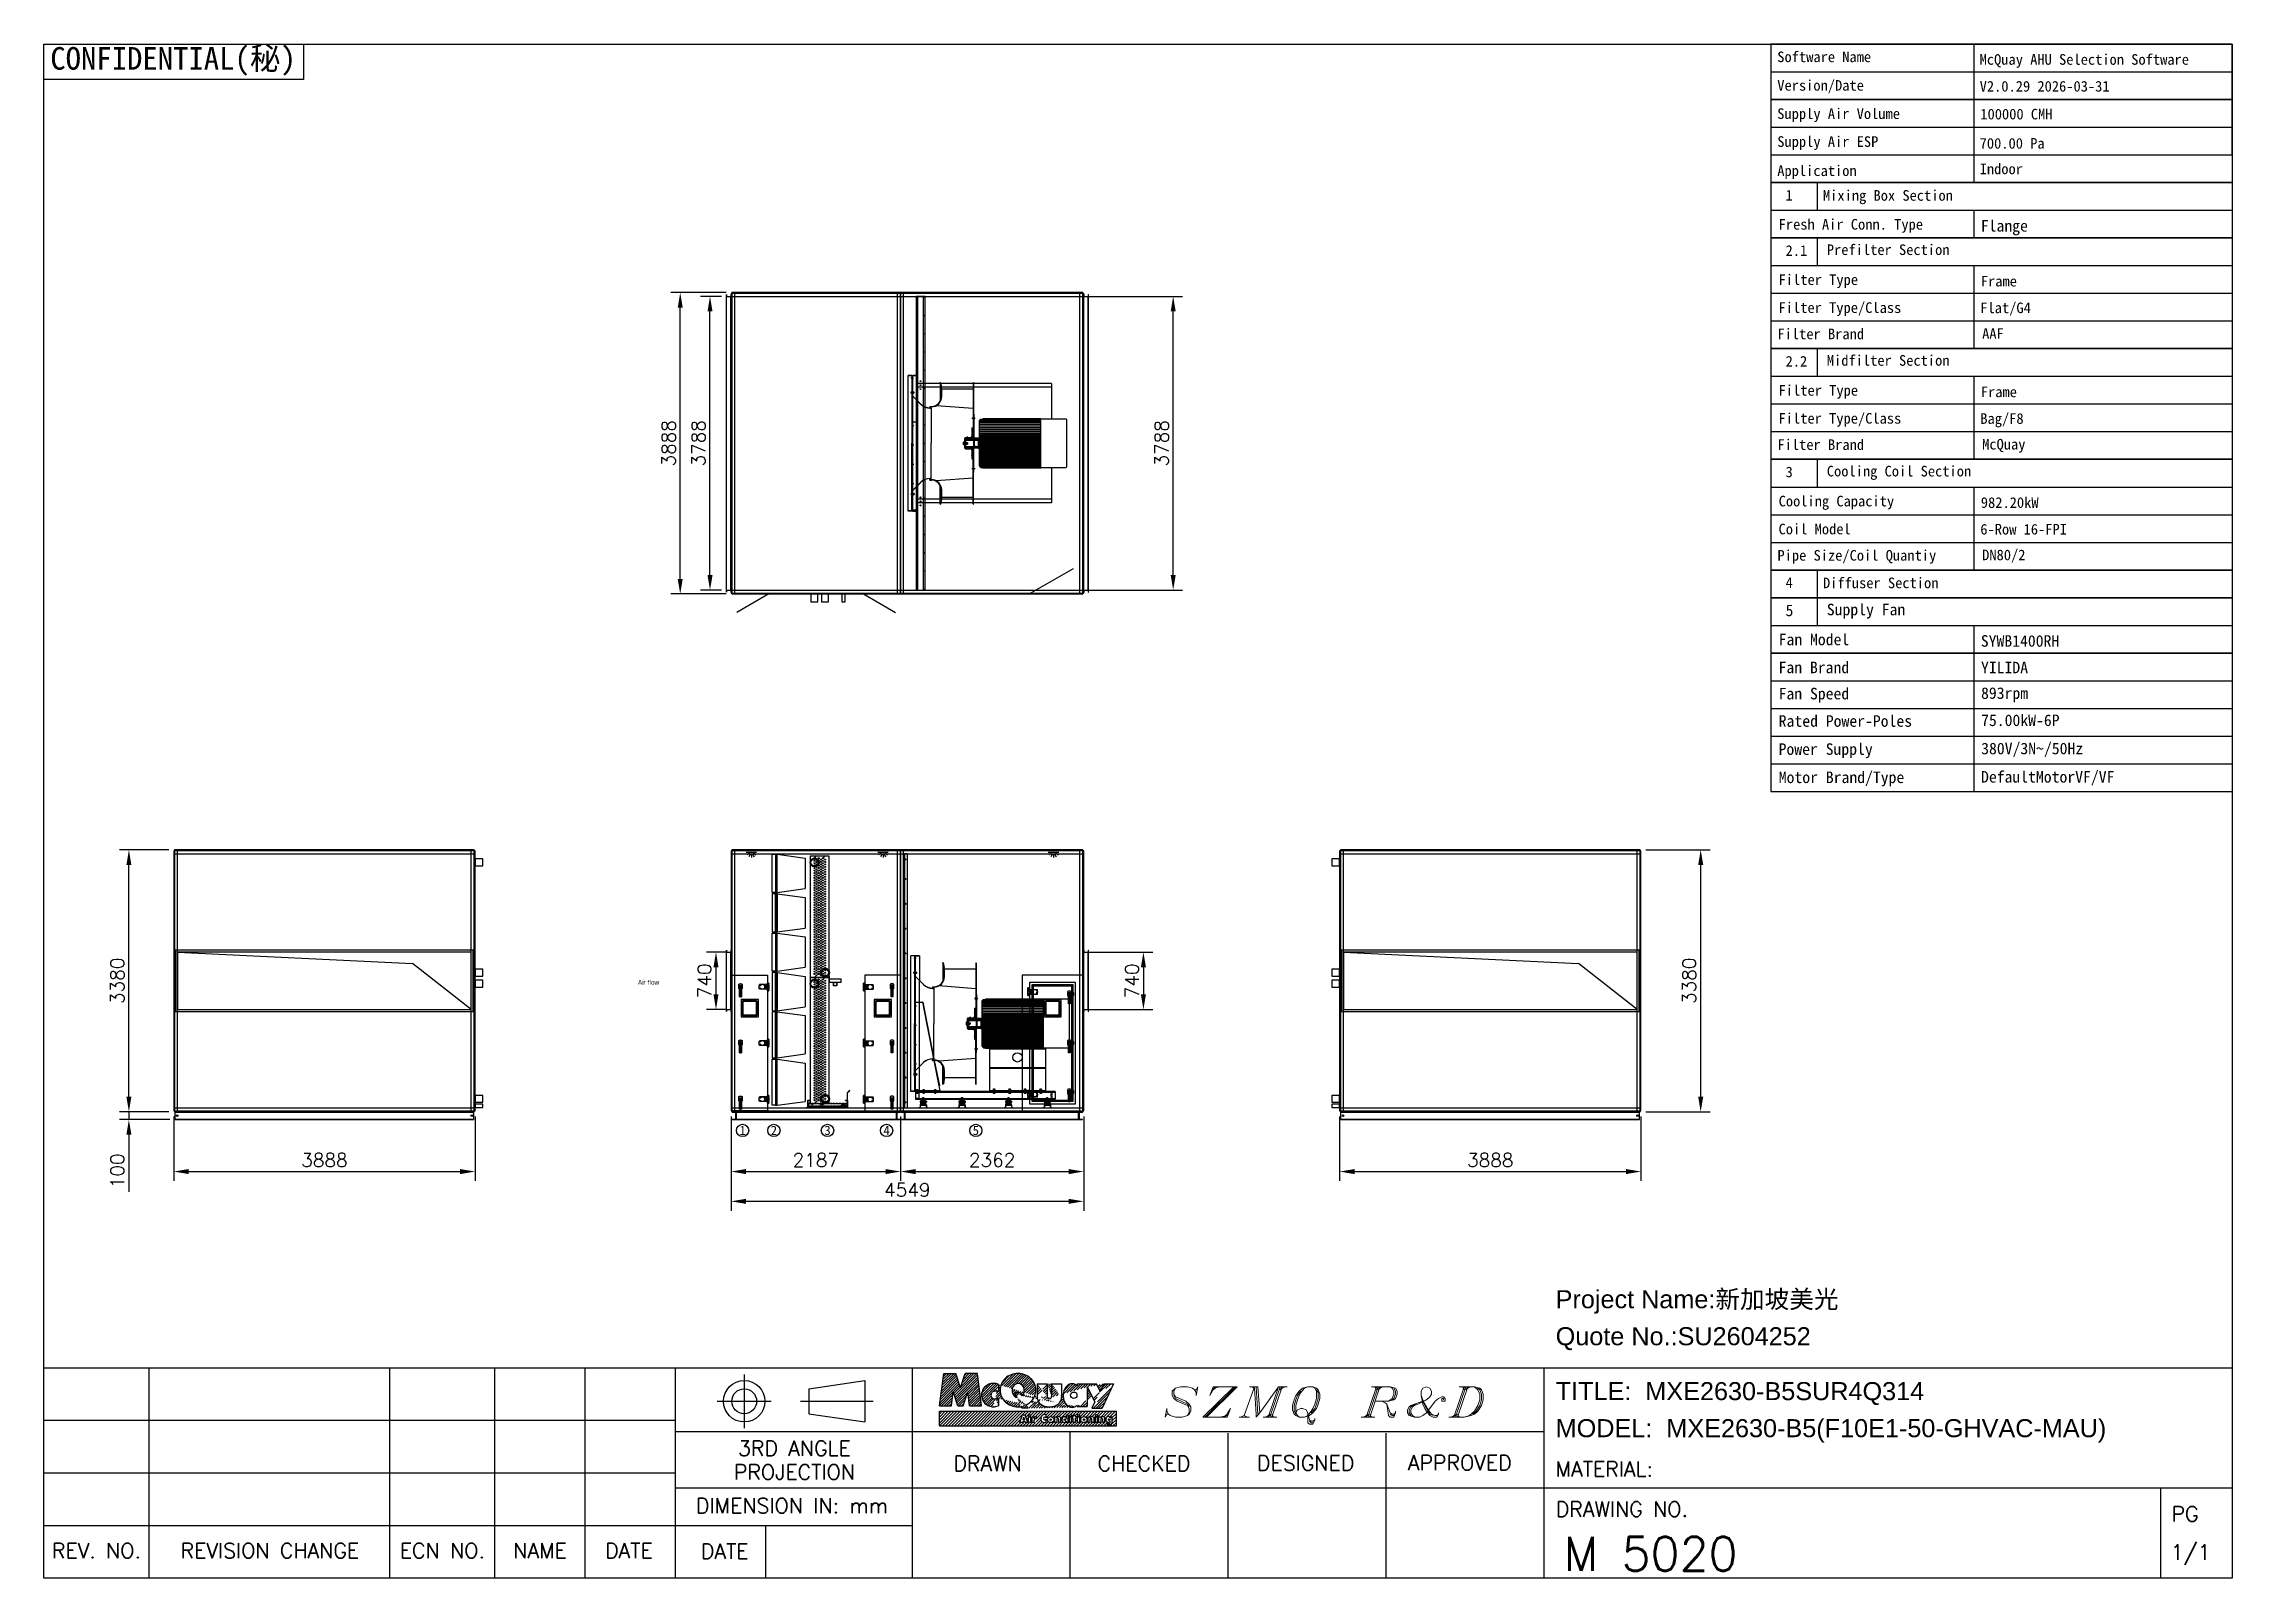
# Model space of a CAD drawing. Header units: millimetres. Extents: x -8864 to 19363, y -6016 to 13777.
import ezdxf
from ezdxf.enums import TextEntityAlignment as Align

# ---------------------------------------------------------------- set-up
doc = ezdxf.new("R2010")
doc.units = ezdxf.units.MM
for name, pattern in [('CENTER2', [28.575, 19.05, -3.175, 3.175, -3.175]), ('DASHED', [19.05, 12.7, -6.35]), ('HIDDEN', [0.375, 0.25, -0.125]), ('HIDDEN2', [0.1875, 0.125, -0.0625]), ('ZWCAD_ISO03W100', [30, 12, -18])]:
    doc.linetypes.add(name, pattern=pattern)
for name, color, linetype in [('____', 7, 'Continuous'), ('__________', 7, 'Continuous'), ('CEN', 5, 'CENTER2'), ('Diffuser', 7, 'Continuous'), ('Dim', 1, 'Continuous'), ('DrainPan', 7, 'Continuous'), ('FanMotor', 7, 'Continuous'), ('HID', 5, 'HIDDEN'), ('M01014100154', 7, 'Continuous'), ('M01014101300', 7, 'Continuous'), ('M01014287100', 7, 'Continuous'), ('M01014287284', 7, 'Continuous'), ('M01014287370', 7, 'Continuous'), ('M01014287370-M', 7, 'Continuous'), ('M01014743793', 7, 'Continuous'), ('M07029004506', 7, 'Continuous'), ('M07029004507', 7, 'Continuous'), ('McDoor', 7, 'Continuous'), ('McFlang', 7, 'Continuous'), ('McFrame', 7, 'Continuous'), ('McLei', 1, 'Continuous'), ('McPipe', 7, 'Continuous'), ('MQFilter1', 7, 'Continuous'), ('SectionName', 1, 'Continuous')]:
    doc.layers.add(name, color=color, linetype=linetype)
doc.layers.add('OBJECT', color=7, linetype='Continuous', lineweight=25)
doc.styles.add('Arial', font='arial.ttf')
doc.styles.add('ROMANS', font='romans.shx')
doc.styles.add('vm', font='宋体', dxfattribs={"height": 192.06})
doc.styles.add('宋体', font='')
doc.styles.get('宋体').set_extended_font_data('宋体')
doc.dimstyles.new('McDim', dxfattribs={"dimscale": 97, "dimtxt": 1.8, "dimasz": 2, "dimexe": 1.25, "dimexo": 0.625, "dimtad": 1, "dimdec": 1, "dimdsep": 46, "dimtxsty": 'ROMANS', "dimcen": 2.5, "dimadec": 0, "dimazin": 0, "dimtfac": 1, "dimtmove": 0, "dimatfit": 1, "dimfxl": 0, "dimarcsym": 0})
pattern_1 = [(45, (575.851, -2656.145), (-16.06223, 16.06223), [])]

msp = doc.modelspace()

# ---------------------------------------------------------------- texts
at = {"layer": 'OBJECT', "style": 'vm'}
for s, height, p in [('Software Name', 136.85, (13495.12, 13609.04)), ('McQuay AHU Selection Software', 136.85, (16105.3, 13575.14)), ('Version/Date', 136.85, (13495.12, 13240.9)), ('V2.0.29 2026-03-31', 136.85, (16105.3, 13229.19)), ('Supply Air Volume', 136.85, (13495.12, 12875.53)), ('100000 CMH', 136.85, (16113.82, 12870.21)), ('Supply Air ESP', 136.85, (13495.12, 12515.73)), ('700.00 Pa', 136.85, (16105.3, 12492.82)), ('Application', 136.85, (13495.12, 12140.26)), ('Indoor', 136.85, (16105.3, 12163.53)), ('1', 136.85, (13601.8, 11824.04)), ('Mixing Box Section', 136.85, (14084.55, 11821.12)), ('Fresh Air Conn. Type', 136.85, (13512.69, 11448.45)), ('Flange', 148.75, (16120.29, 11429.29)), ('2.1', 136.85, (13601.8, 11110.04)), ('Prefilter Section', 136.85, (14134.2, 11120.87)), ('Filter Type', 136.85, (13512.69, 10734.45)), ('Frame', 136.85, (16120.29, 10715.29)), ('Filter Type/Class', 136.85, (13511.57, 10373.86)), ('Flat/G4', 136.85, (16113.82, 10371.21)), ('Filter Brand', 136.85, (13497.28, 10034.46)), ('AAF', 136.85, (16137.39, 10039.89)), ('2.2', 136.85, (13601.8, 9682.04)), ('Midfilter Section', 136.85, (14134.2, 9692.87)), ('Filter Type', 136.85, (13512.69, 9306.45)), ('Frame', 136.85, (16120.29, 9287.29)), ('Filter Type/Class', 136.85, (13511.57, 8945.86)), ('Bag/F8', 136.85, (16113.82, 8943.21)), ('Filter Brand', 136.85, (13497.28, 8606.46)), ('McQuay', 136.85, (16137.39, 8611.89)), ('3', 136.85, (13601.8, 8254.04)), ('Cooling Coil Section', 136.85, (14134.2, 8264.87)), ('Cooling Capacity', 136.85, (13512.69, 7878.45)), ('982.20kW', 136.85, (16120.29, 7859.29)), ('Coil Model', 136.85, (13511.57, 7517.86)), ('6-Row 16-FPI', 136.85, (16113.82, 7515.21)), ('Pipe Size/Coil Quantiy', 136.85, (13497.28, 7178.46)), ('DN80/2', 136.85, (16137.39, 7183.89)), ('4', 136.85, (13601.8, 6826.04)), ('Diffuser Section', 136.85, (14084.55, 6823.12)), ('5', 148.75, (13601.8, 6469.04)), ('Supply Fan', 148.75, (14134.2, 6479.87)), ('Fan Model', 148.75, (13512.69, 6093.45)), ('SYWB1400RH', 148.75, (16120.29, 6074.29)), ('Fan Brand', 148.75, (13511.57, 5732.86)), ('YILIDA', 148.75, (16122.63, 5731.09)), ('Fan Speed', 148.75, (13511.95, 5394.79)), ('893rpm', 148.75, (16123.29, 5401.53)), ('Rated Power-Poles', 148.75, (13513.65, 5041.53)), ('75.00kW-6P', 148.75, (16123.95, 5051.13)), ('Power Supply', 148.75, (13512.21, 4679.43)), ('380V/3N~/50Hz', 148.75, (16124.81, 4686.88)), ('Motor Brand/Type', 148.75, (13513.98, 4315.37)), ('DefaultMotorVF/VF', 148.75, (16123.34, 4321.58))]:
    msp.add_text(s, height=height, dxfattribs=at).set_placement(p, align=Align.MIDDLE_LEFT)
at = {"layer": 'OBJECT'}
for s, height, style, p in [('Project Name:新加坡美光', 232.8, 'Arial', (10636.61, -2533)), ('Quote No.:SU2604252', 232.8, 'Arial', (10636.61, -3010.69)), ('TITLE:  MXE2630-B5SUR4Q314', 232.8, 'Arial', (10636.61, -3718.98)), ('MODEL:  MXE2630-B5(F10E1-50-GHVAC-MAU)', 232.8, 'Arial', (10636.61, -4196.67)), ('MATERIAL:  ', 194, 'ROMANS', (10636.61, -4703.19)), ('DRAWING NO.', 194, 'ROMANS', (10638.71, -5221.85)), ('M 5020', 436.5, 'ROMANS', (10738.96, -5919)), ('1/1', 194, 'ROMANS', (18567.88, -5776.91))]:
    msp.add_text(s, height=height, dxfattribs=dict(at, style=style)).set_placement(p)
at = {"layer": 'OBJECT', "style": 'ROMANS'}
for s, p in [('3RD ANGLE', (818.58, -4338.87)), ('DRAWN', (3310.3, -4535.88)), ('CHECKED', (5328.36, -4535.88)), ('DESIGNED', (7411.91, -4531.13)), ('APPROVED', (9399.62, -4526.37)), ('PROJECTION', (818.58, -4647.16)), ('DIMENSION IN: mm', (787.62, -5080.56)), ('PG', (18754.66, -5186.46)), ('REV. NO.', (-8185, -5659.28)), ('REVISION CHANGE', (-5947.03, -5659.28)), ('ECN NO.', (-3723, -5659.28)), ('NAME', (-2462, -5659.28)), ('DATE', (-1316.35, -5659.28)), ('DATE', (-80.86, -5667.14))]:
    msp.add_text(s, height=194, dxfattribs=at).set_placement(p, align=Align.MIDDLE)
at = {"layer": 'SectionName', "style": 'vm'}
for s, p in [('1', (150, -240)), ('2', (553, -240)), ('3', (1245, -240)), ('4', (2007, -240)), ('5', (3157.73, -240))]:
    msp.add_text(s, height=120, dxfattribs=at).set_placement(p, align=Align.MIDDLE)

# ---------------------------------------------------------------- blocks, each defined once
blk = doc.blocks.new('A$C63FE4E48')
at = {"linetype": 'Continuous'}
blk.add_lwpolyline([(0, 4.71), (34.54, 4.71), (34.54, 0), (0, 0)], close=True, dxfattribs=at)
at = {"linetype": 'Continuous', "insert": (0.87, 4.32), "char_height": 3, "width": 72.9276, "attachment_point": 1, "style": '宋体'}
blk.add_mtext('{CONFIDENTIAL(秘)}', dxfattribs=at)
blk = doc.blocks.new('Arrow1_EN')
at = {"color": 1}
blk.add_lwpolyline([(0, 0, 0, 0, 0), (350, 0, 72, 0, 0), (479, 0, 0, 0, 0)], format="xyseb", dxfattribs=at)
at = {"layer": 'OBJECT', "color": 1, "style": 'Arial'}
blk.add_text('Air flow', height=59.8, dxfattribs=at).set_placement((0, 20))
blk = doc.blocks.new('MXE-B End G-Door_3_1750')
at = {"color": 7, "linetype": 'Continuous'}
for p, q in [((460, 1750), (0, 1750)), ((0, 1750), (0, 0)), ((460, 0), (460, 1750)), ((0, 0), (460, 0))]:
    blk.add_line(p, q, dxfattribs=at)
at = {"color": 7, "linetype": 'Continuous', "lineweight": 25, "extrusion": (-1.22461e-16, 0, -1)}
for p, q in [((-17, 1550), (-17, 1649)), ((-16, 1649), (-17, 1649)), ((-17, 1550), (-16, 1550)), ((-16, 1650), (-1, 1650)), ((-16, 1649), (-16, 1650)), ((-1, 1649), (-16, 1649)), ((-16, 1649), (-16, 1635)), ((-16, 1623), (-16, 1577)), ((-16, 1565), (-16, 1550)), ((-16, 1550), (-1, 1550)), ((-16, 1550), (-16, 1550)), ((-1, 1550), (-16, 1550)), ((-17, 826), (-17, 925)), ((-16, 925), (-17, 925)), ((-1, 925), (-16, 925)), ((-16, 925), (-1, 925)), ((-16, 925), (-16, 925)), ((-16, 925), (-16, 910)), ((-16, 898), (-16, 852)), ((-17, 826), (-16, 826)), ((-16, 840), (-16, 826)), ((-16, 826), (-1, 826)), ((-16, 825), (-16, 826)), ((-1, 825), (-16, 825)), ((-17, 100), (-17, 199)), ((-16, 199), (-17, 199)), ((-17, 100), (-16, 100)), ((-16, 200), (-1, 200)), ((-16, 199), (-16, 200)), ((-1, 199), (-16, 199)), ((-16, 199), (-16, 185)), ((-16, 173), (-16, 127)), ((-16, 115), (-16, 100)), ((-16, 100), (-1, 100)), ((-16, 100), (-16, 100)), ((-1, 100), (-16, 100))]:
    blk.add_line(p, q, dxfattribs=at)
for p, q in [((0, 1635), (-17, 1635)), ((0, 1623), (-17, 1623)), ((0, 1577), (-17, 1577)), ((0, 1565), (-17, 1565)), ((-16, 1578), (-16, 1622)), ((5, 1622), (-16, 1622)), ((5, 1578), (-16, 1578)), ((-11, 1639), (-11, 1644)), ((-11, 1561), (-11, 1555)), ((-6, 1639), (-6, 1644)), ((-6, 1561), (-6, 1555)), ((5, 1630), (5, 1622)), ((5, 1630), (106, 1630)), ((5, 1629), (105, 1629)), ((5, 1603), (5, 1613)), ((45, 1613), (5, 1613)), ((45, 1603), (5, 1603)), ((5, 1597), (5, 1587)), ((45, 1597), (5, 1597)), ((45, 1587), (5, 1587)), ((5, 1578), (5, 1570)), ((5, 1571), (105, 1571)), ((5, 1570), (106, 1570)), ((12, 1613), (12, 1630)), ((12, 1603), (12, 1597)), ((12, 1587), (12, 1570)), ((34, 1625), (40, 1625)), ((34, 1622), (40, 1622)), ((34, 1617), (40, 1617)), ((34, 1615), (40, 1615)), ((34, 1585), (40, 1585)), ((34, 1583), (40, 1583)), ((34, 1578), (40, 1578)), ((34, 1575), (40, 1575)), ((94, 1625), (100, 1625)), ((94, 1622), (100, 1622)), ((94, 1617), (100, 1617)), ((94, 1615), (100, 1615)), ((94, 1585), (100, 1585)), ((94, 1583), (100, 1583)), ((94, 1578), (100, 1578)), ((94, 1575), (100, 1575)), ((328, 1634), (328, 1578)), ((330, 1579), (330, 1633)), ((332, 1607), (338, 1576)), ((339, 1582), (334, 1609)), ((338, 1578), (338, 1577)), ((338, 1577), (338, 1554)), ((338, 1554), (338, 1482)), ((340, 1554), (338, 1554)), ((338, 1482), (338, 1475)), ((340, 1482), (338, 1482)), ((360, 1582), (340, 1582)), ((340, 1579), (340, 1582)), ((340, 1579), (360, 1579)), ((340, 1556), (340, 1579)), ((360, 1556), (340, 1556)), ((340, 1554), (340, 1556)), ((340, 1554), (360, 1554)), ((340, 1482), (340, 1554)), ((360, 1482), (340, 1482)), ((340, 1482), (340, 1479)), ((340, 1479), (360, 1479)), ((340, 1473), (340, 1479)), ((360, 1473), (340, 1473)), ((360, 1473), (340, 1473)), ((340, 1473), (340, 1473)), ((360, 1582), (360, 1579)), ((360, 1579), (360, 1556)), ((360, 1554), (360, 1556)), ((360, 1554), (360, 1482)), ((360, 1554), (362, 1554)), ((362, 1482), (360, 1482)), ((360, 1482), (360, 1479)), ((360, 1479), (360, 1473)), ((360, 1473), (360, 1473)), ((366, 1609), (361, 1582)), ((362, 1576), (368, 1607)), ((362, 1576), (362, 1578)), ((362, 1577), (362, 1578)), ((362, 1554), (362, 1577)), ((362, 1482), (362, 1554)), ((362, 1475), (362, 1482)), ((370, 1633), (370, 1579)), ((372, 1578), (372, 1634)), ((0, 910), (-17, 910)), ((0, 898), (-17, 898)), ((0, 852), (-17, 852)), ((-16, 853), (-16, 897)), ((5, 897), (-16, 897)), ((5, 853), (-16, 853)), ((-11, 915), (-11, 920)), ((-6, 915), (-6, 920)), ((5, 905), (5, 897)), ((5, 905), (106, 905)), ((5, 904), (105, 904)), ((5, 878), (5, 888)), ((45, 888), (5, 888)), ((45, 878), (5, 878)), ((5, 872), (5, 862)), ((45, 872), (5, 872)), ((45, 862), (5, 862)), ((5, 853), (5, 845)), ((12, 888), (12, 905)), ((12, 878), (12, 872)), ((12, 862), (12, 845)), ((34, 901), (40, 901)), ((34, 897), (40, 897)), ((34, 892), (40, 892)), ((34, 890), (40, 890)), ((34, 861), (40, 861)), ((34, 858), (40, 858)), ((34, 853), (40, 853)), ((34, 850), (40, 850)), ((94, 901), (100, 901)), ((94, 897), (100, 897)), ((94, 892), (100, 892)), ((94, 890), (100, 890)), ((94, 861), (100, 861)), ((94, 858), (100, 858)), ((94, 853), (100, 853)), ((94, 850), (100, 850)), ((328, 909), (328, 853)), ((330, 854), (330, 908)), ((332, 882), (338, 851)), ((339, 857), (334, 884)), ((338, 853), (338, 852)), ((338, 852), (338, 829)), ((360, 857), (340, 857)), ((340, 854), (340, 857)), ((340, 854), (360, 854)), ((340, 831), (340, 854)), ((360, 857), (360, 854)), ((360, 854), (360, 831)), ((366, 884), (361, 857)), ((362, 851), (368, 882)), ((362, 851), (362, 853)), ((362, 852), (362, 853)), ((362, 829), (362, 852)), ((370, 908), (370, 854)), ((372, 853), (372, 909)), ((0, 840), (-17, 840)), ((-11, 836), (-11, 830)), ((-6, 836), (-6, 830)), ((5, 846), (105, 846)), ((5, 845), (106, 845)), ((338, 829), (338, 757)), ((340, 829), (338, 829)), ((340, 757), (338, 757)), ((338, 757), (338, 750)), ((360, 831), (340, 831)), ((340, 829), (340, 831)), ((340, 757), (340, 829)), ((340, 829), (360, 829)), ((360, 757), (340, 757)), ((340, 757), (340, 754)), ((340, 754), (360, 754)), ((340, 748), (340, 754)), ((360, 748), (340, 748)), ((360, 748), (340, 748)), ((340, 748), (340, 748)), ((360, 829), (360, 831)), ((360, 829), (360, 757)), ((360, 829), (362, 829)), ((362, 757), (360, 757)), ((360, 757), (360, 754)), ((360, 754), (360, 748)), ((360, 748), (360, 748)), ((362, 757), (362, 829)), ((362, 750), (362, 757)), ((0, 185), (-17, 185)), ((0, 173), (-17, 173)), ((0, 127), (-17, 127)), ((0, 115), (-17, 115)), ((-16, 128), (-16, 172)), ((5, 172), (-16, 172)), ((5, 128), (-16, 128)), ((-11, 189), (-11, 194)), ((-11, 111), (-11, 105)), ((-6, 189), (-6, 194)), ((-6, 111), (-6, 105)), ((5, 180), (5, 172)), ((5, 180), (106, 180)), ((5, 179), (105, 179)), ((5, 153), (5, 163)), ((45, 163), (5, 163)), ((45, 153), (5, 153)), ((5, 147), (5, 137)), ((45, 147), (5, 147)), ((45, 137), (5, 137)), ((5, 128), (5, 120)), ((5, 121), (105, 121)), ((5, 120), (106, 120)), ((12, 163), (12, 180)), ((12, 153), (12, 147)), ((12, 137), (12, 120)), ((34, 175), (40, 175)), ((34, 172), (40, 172)), ((34, 167), (40, 167)), ((34, 165), (40, 165)), ((34, 135), (40, 135)), ((34, 133), (40, 133)), ((34, 128), (40, 128)), ((34, 125), (40, 125)), ((94, 175), (100, 175)), ((94, 172), (100, 172)), ((94, 167), (100, 167)), ((94, 165), (100, 165)), ((94, 135), (100, 135)), ((94, 133), (100, 133)), ((94, 128), (100, 128)), ((94, 125), (100, 125)), ((328, 184), (328, 128)), ((330, 129), (330, 183)), ((332, 157), (338, 126)), ((339, 132), (334, 159)), ((338, 128), (338, 127)), ((338, 127), (338, 104)), ((338, 104), (338, 32)), ((340, 104), (338, 104)), ((340, 32), (338, 32)), ((338, 32), (338, 25)), ((360, 132), (340, 132)), ((340, 129), (340, 132)), ((340, 129), (360, 129)), ((340, 106), (340, 129)), ((360, 106), (340, 106)), ((340, 104), (340, 106)), ((340, 104), (360, 104)), ((340, 32), (340, 104)), ((360, 32), (340, 32)), ((340, 32), (340, 29)), ((340, 29), (360, 29)), ((340, 23), (340, 29)), ((360, 23), (340, 23)), ((360, 23), (340, 23)), ((340, 23), (340, 23)), ((360, 132), (360, 129)), ((360, 129), (360, 106)), ((360, 104), (360, 106)), ((360, 104), (360, 32)), ((360, 104), (362, 104)), ((362, 32), (360, 32)), ((360, 32), (360, 29)), ((360, 29), (360, 23)), ((360, 23), (360, 23)), ((366, 159), (361, 132)), ((362, 126), (368, 157)), ((362, 126), (362, 128)), ((362, 127), (362, 128)), ((362, 104), (362, 127)), ((362, 32), (362, 104)), ((362, 25), (362, 32)), ((370, 183), (370, 129)), ((372, 128), (372, 184))]:
    blk.add_line(p, q)
at = {"color": 7, "linetype": 'Continuous', "lineweight": 25, "extrusion": (1.22461e-16, 0, -1)}
for p, q in [((-1, 1649), (-1, 1650)), ((-1, 1649), (-1, 1635)), ((-1, 1649), (0, 1649)), ((-1, 1623), (-1, 1622)), ((-1, 1578), (-1, 1577)), ((-1, 1565), (-1, 1550)), ((-1, 1550), (-1, 1550)), ((0, 1550), (-1, 1550)), ((0, 1622), (0, 1649)), ((0, 1550), (0, 1578)), ((-1, 925), (0, 925)), ((-1, 925), (-1, 925)), ((-1, 925), (-1, 910)), ((-1, 898), (-1, 897)), ((-1, 853), (-1, 852)), ((0, 897), (0, 925)), ((0, 826), (0, 853)), ((-1, 840), (-1, 826)), ((-1, 825), (-1, 826)), ((0, 826), (-1, 826)), ((-1, 199), (-1, 200)), ((-1, 199), (0, 199)), ((-1, 199), (-1, 185)), ((-1, 173), (-1, 172)), ((-1, 128), (-1, 127)), ((-1, 115), (-1, 100)), ((-1, 100), (-1, 100)), ((0, 100), (-1, 100)), ((0, 172), (0, 199)), ((0, 100), (0, 128))]:
    blk.add_line(p, q, dxfattribs=at)
for points in [[(334, 1610), (334, 1610), (334, 1610), (334, 1610), (334, 1610), (334, 1610), (334, 1610), (334, 1609), (334, 1609)], [(338, 1578), (338, 1577), (338, 1576), (338, 1576), (338, 1576)], [(339, 1582), (339, 1582), (339, 1581), (340, 1581), (340, 1581), (340, 1581), (340, 1581), (340, 1581), (340, 1581)], [(360, 1581), (360, 1581), (360, 1581), (360, 1581), (360, 1581), (360, 1581), (360, 1581), (361, 1582), (361, 1582)], [(366, 1610), (366, 1610), (366, 1610), (366, 1610), (366, 1610), (366, 1610), (366, 1610), (366, 1609), (366, 1609)], [(334, 885), (334, 885), (334, 885), (334, 885), (334, 885), (334, 885), (334, 885), (334, 884), (334, 884)], [(338, 853), (338, 852), (338, 851), (338, 851), (338, 851)], [(339, 857), (339, 857), (339, 856), (340, 856), (340, 856), (340, 856), (340, 856), (340, 856), (340, 856)], [(360, 856), (360, 856), (360, 856), (360, 856), (360, 856), (360, 856), (360, 856), (361, 857), (361, 857)], [(366, 885), (366, 885), (366, 885), (366, 885), (366, 885), (366, 885), (366, 885), (366, 884), (366, 884)], [(334, 160), (334, 160), (334, 160), (334, 160), (334, 160), (334, 160), (334, 160), (334, 159), (334, 159)], [(338, 128), (338, 127), (338, 126), (338, 126), (338, 126)], [(339, 132), (339, 132), (339, 131), (340, 131), (340, 131), (340, 131), (340, 131), (340, 131), (340, 131)], [(360, 131), (360, 131), (360, 131), (360, 131), (360, 131), (360, 131), (360, 131), (361, 132), (361, 132)], [(366, 160), (366, 160), (366, 160), (366, 160), (366, 160), (366, 160), (366, 160), (366, 159), (366, 159)]]:
    blk.add_lwpolyline(points)
for centre in [(350, 1600), (350, 875), (350, 150)]:
    blk.add_circle(centre, 12.8)
at = {"color": 7, "linetype": 'Continuous', "lineweight": 25, "extrusion": (-1.22461e-16, 0, -1)}
for centre, start, end in [((16, 1649), 0, 90), ((16, 1550), 270, 0), ((16, 925), 0, 90), ((16, 826), 270, 0), ((16, 199), 0, 90), ((16, 100), 270, 0)]:
    blk.add_arc(centre, 0.5, start, end, dxfattribs=at)
for centre, radius, start, end in [((-18, 1622), 1.78, 8.2743, 44.8557), ((-18, 1578), 1.78, 315.1443, 351.7257), ((-8, 1644), 2.5, 359.9853, 179.9927), ((-8, 1639), 2.5, 179.9853, 0), ((-8, 1561), 2.5, 360, 180.0147), ((-8, 1555), 2.5, 180.0073, 0.0147), ((1, 1622), 1.78, 135.1443, 171.7257), ((1, 1578), 1.78, 188.2743, 224.8557), ((34, 1620), 5.54, 82.9573, 277.0427), ((34, 1580), 5.54, 82.9573, 277.0427), ((34, 1620), 2.5, 89.9853, 270), ((34, 1580), 2.5, 90, 270.0147), ((40, 1620), 5.54, 262.9573, 97.0427), ((40, 1620), 2.5, 269.9853, 89.9927), ((40, 1580), 5.54, 262.9573, 97.0427), ((40, 1580), 2.5, 270.0073, 90.0147), ((94, 1620), 5.54, 82.9573, 277.0427), ((94, 1580), 5.54, 82.9573, 277.0427), ((94, 1620), 2.5, 89.9853, 270), ((94, 1580), 2.5, 90, 270.0147), ((100, 1620), 5.54, 262.9573, 97.0427), ((100, 1620), 2.5, 269.9853, 89.9927), ((100, 1580), 5.54, 262.9573, 97.0427), ((100, 1580), 2.5, 270.0073, 90.0147), ((-5, 1600), 114, 345.3286, 14.6714), ((-4, 1600), 114, 344.8107, 15.1893), ((350, 1606), 35.6, 51.8428, 128.1572), ((350, 1606), 35.6, 231.8428, 250.3062), ((350, 1606), 33.2, 78.3893, 126.1713), ((350, 1606), 33.2, 233.8287, 248.817), ((333, 1607), 0.8, 157.2035, 190), ((350, 1600), 18.9, 31.1991, 148.8009), ((350, 1600), 18.1, 31.1991, 148.8009), ((340, 1577), 2.18, 83.4591, 171.4483), ((337, 1578), 0.518, 4.6656, 55.412), ((336, 1575), 2.4, 0, 10), ((340, 1554), 2.18, 83.4591, 171.4483), ((340, 1482), 2.31, 182.5367, 272.3301), ((340, 1475), 2.4, 180, 270), ((340, 1475), 2.31, 182.5367, 272.3301), ((350, 1606), 33.2, 53.8287, 102.95), ((360, 1577), 2.18, 8.5517, 96.5409), ((360, 1554), 2.18, 8.5518, 96.5408), ((360, 1482), 2.31, 267.67, 357.4633), ((360, 1475), 2.4, 270, 0), ((360, 1475), 2.31, 267.67, 357.4633), ((350, 1606), 33.2, 291.183, 306.1713), ((350, 1606), 35.6, 289.6938, 308.1572), ((363, 1578), 0.518, 124.5882, 175.3345), ((364, 1575), 2.4, 170, 180), ((367, 1607), 0.8, 350, 22.7965), ((-18, 897), 1.78, 8.2743, 44.8557), ((-18, 853), 1.78, 315.1443, 351.7257), ((-8, 920), 2.5, 359.9853, 179.9927), ((-8, 915), 2.5, 179.9853, 0), ((1, 897), 1.78, 135.1443, 171.7257), ((1, 853), 1.78, 188.2743, 224.8557), ((34, 895), 5.54, 82.9573, 277.0427), ((34, 855), 5.54, 82.9573, 277.0427), ((34, 895), 2.5, 89.9853, 270), ((34, 855), 2.5, 90, 270.0147), ((40, 895), 5.54, 262.9573, 97.0427), ((40, 895), 2.5, 269.9853, 89.9927), ((40, 855), 5.54, 262.9573, 97.0427), ((40, 855), 2.5, 270.0073, 90.0147), ((94, 895), 5.54, 82.9573, 277.0427), ((94, 855), 5.54, 82.9573, 277.0427), ((94, 895), 2.5, 89.9853, 270), ((94, 855), 2.5, 90, 270.0147), ((100, 895), 5.54, 262.9573, 97.0427), ((100, 895), 2.5, 269.9853, 89.9927), ((100, 855), 5.54, 262.9573, 97.0427), ((100, 855), 2.5, 270.0073, 90.0147), ((-5, 875), 114, 345.3286, 14.6714), ((-4, 875), 114, 344.8107, 15.1893), ((350, 881), 35.6, 51.8428, 128.1572), ((350, 881), 35.6, 231.8428, 250.3062), ((350, 881), 33.2, 78.3893, 126.1713), ((350, 881), 33.2, 233.8287, 248.817), ((333, 882), 0.8, 157.2035, 190), ((350, 875), 18.9, 31.1991, 148.8009), ((350, 875), 18.1, 31.1991, 148.8009), ((340, 852), 2.18, 83.4591, 171.4483), ((337, 853), 0.518, 4.6656, 55.412), ((336, 850), 2.4, 0, 10), ((350, 881), 33.2, 53.8287, 102.95), ((360, 852), 2.18, 8.5517, 96.5409), ((350, 881), 33.2, 291.183, 306.1713), ((350, 881), 35.6, 289.6938, 308.1572), ((363, 853), 0.518, 124.5882, 175.3345), ((364, 850), 2.4, 170, 180), ((367, 882), 0.8, 350, 22.7965), ((-8, 836), 2.5, 360, 180.0147), ((-8, 830), 2.5, 180.0073, 0.0147), ((340, 829), 2.18, 83.4591, 171.4483), ((340, 757), 2.31, 182.5367, 272.3301), ((340, 750), 2.4, 180, 270), ((340, 750), 2.31, 182.5367, 272.3301), ((360, 829), 2.18, 8.5518, 96.5408), ((360, 757), 2.31, 267.67, 357.4633), ((360, 750), 2.4, 270, 0), ((360, 750), 2.31, 267.67, 357.4633), ((-18, 172), 1.78, 8.2743, 44.8557), ((-18, 128), 1.78, 315.1443, 351.7257), ((-8, 194), 2.5, 359.9853, 179.9927), ((-8, 189), 2.5, 179.9853, 0), ((-8, 111), 2.5, 360, 180.0147), ((-8, 105), 2.5, 180.0073, 0.0147), ((1, 172), 1.78, 135.1443, 171.7257), ((1, 128), 1.78, 188.2743, 224.8557), ((34, 170), 5.54, 82.9573, 277.0427), ((34, 130), 5.54, 82.9573, 277.0427), ((34, 170), 2.5, 89.9853, 270), ((34, 130), 2.5, 90, 270.0147), ((40, 170), 5.54, 262.9573, 97.0427), ((40, 170), 2.5, 269.9853, 89.9927), ((40, 130), 5.54, 262.9573, 97.0427), ((40, 130), 2.5, 270.0073, 90.0147), ((94, 170), 5.54, 82.9573, 277.0427), ((94, 130), 5.54, 82.9573, 277.0427), ((94, 170), 2.5, 89.9853, 270), ((94, 130), 2.5, 90, 270.0147), ((100, 170), 5.54, 262.9573, 97.0427), ((100, 170), 2.5, 269.9853, 89.9927), ((100, 130), 5.54, 262.9573, 97.0427), ((100, 130), 2.5, 270.0073, 90.0147), ((-5, 150), 114, 345.3286, 14.6714), ((-4, 150), 114, 344.8107, 15.1893), ((350, 156), 35.6, 51.8428, 128.1572), ((350, 156), 35.6, 231.8428, 250.3062), ((350, 156), 33.2, 78.3893, 126.1713), ((350, 156), 33.2, 233.8287, 248.817), ((333, 157), 0.8, 157.2035, 190), ((350, 150), 18.9, 31.1991, 148.8009), ((350, 150), 18.1, 31.1991, 148.8009), ((340, 127), 2.18, 83.4591, 171.4483), ((337, 128), 0.518, 4.6656, 55.412), ((336, 125), 2.4, 0, 10), ((340, 104), 2.18, 83.4591, 171.4483), ((340, 32), 2.31, 182.5367, 272.3301), ((340, 25), 2.4, 180, 270), ((340, 25), 2.31, 182.5367, 272.3301), ((350, 156), 33.2, 53.8287, 102.95), ((360, 127), 2.18, 8.5517, 96.5409), ((360, 104), 2.18, 8.5518, 96.5408), ((360, 32), 2.31, 267.67, 357.4633), ((360, 25), 2.4, 270, 0), ((360, 25), 2.31, 267.67, 357.4633), ((350, 156), 33.2, 291.183, 306.1713), ((350, 156), 35.6, 289.6938, 308.1572), ((363, 128), 0.518, 124.5882, 175.3345), ((364, 125), 2.4, 170, 180), ((367, 157), 0.8, 350, 22.7965)]:
    blk.add_arc(centre, radius, start, end)
at = {"color": 7, "linetype": 'Continuous', "lineweight": 25, "extrusion": (1.22461e-16, 0, -1)}
for centre, start, end in [((1, 1649), 90, 180), ((1, 1550), 180, 270), ((1, 925), 90, 180), ((1, 826), 180, 270), ((1, 199), 90, 180), ((1, 100), 180, 270)]:
    blk.add_arc(centre, 0.5, start, end, dxfattribs=at)
for points in [[(328, 1634), (329, 1633), (330, 1633), (330, 1633)], [(330, 1579), (330, 1579), (329, 1578), (328, 1578)], [(340, 1581), (340, 1581), (340, 1582), (340, 1582)], [(360, 1581), (360, 1581), (360, 1582), (360, 1582)], [(372, 1634), (371, 1633), (370, 1633), (370, 1633)], [(372, 1578), (371, 1578), (370, 1579), (370, 1579)], [(328, 909), (329, 908), (330, 908), (330, 908)], [(330, 854), (330, 854), (329, 853), (328, 853)], [(340, 856), (340, 856), (340, 857), (340, 857)], [(360, 856), (360, 856), (360, 857), (360, 857)], [(372, 909), (371, 908), (370, 908), (370, 908)], [(372, 853), (371, 853), (370, 854), (370, 854)], [(328, 184), (329, 183), (330, 183), (330, 183)], [(330, 129), (330, 129), (329, 128), (328, 128)], [(340, 131), (340, 131), (340, 132), (340, 132)], [(360, 131), (360, 131), (360, 132), (360, 132)], [(372, 184), (371, 183), (370, 183), (370, 183)], [(372, 128), (371, 128), (370, 129), (370, 129)]]:
    blk.add_open_spline(points, degree=3)
for points, knots in [([(332, 1607), (332, 1607), (333, 1607), (333, 1607), (333, 1607), (333, 1607), (333, 1607), (333, 1608), (333, 1608), (333, 1608), (333, 1608), (334, 1608), (334, 1608), (334, 1609), (334, 1609), (334, 1609)], [0, 0, 0, 0, 0.125, 0.125, 0.25, 0.25, 0.375, 0.375, 0.5, 0.5, 0.625, 0.625, 0.75, 0.75, 1, 1, 1, 1]), ([(334, 1610), (334, 1610), (334, 1609), (333, 1609), (333, 1609), (333, 1608), (333, 1608), (333, 1608), (333, 1608), (333, 1607), (333, 1607), (333, 1607), (333, 1607), (333, 1607)], [0, 0, 0, 0, 0.25, 0.25, 0.5, 0.5, 0.75, 0.75, 0.875, 0.875, 0.9375, 0.9375, 1, 1, 1, 1]), ([(339, 1582), (339, 1582), (339, 1581), (339, 1581), (339, 1581), (338, 1581), (338, 1581), (338, 1580), (338, 1580), (338, 1580), (338, 1579), (338, 1579), (338, 1578), (338, 1578)], [0, 0, 0, 0, 0.125, 0.125, 0.25, 0.25, 0.375, 0.375, 0.5, 0.5, 0.75, 0.75, 1, 1, 1, 1]), ([(338, 1578), (338, 1578), (338, 1578), (338, 1578), (338, 1578), (338, 1579), (338, 1579), (338, 1579), (339, 1579), (339, 1579), (339, 1580), (339, 1580), (339, 1580), (339, 1580), (340, 1580), (340, 1581), (340, 1581), (340, 1581)], [0, 0, 0, 0, 0.125, 0.125, 0.25, 0.25, 0.375, 0.375, 0.5, 0.5, 0.625, 0.625, 0.75, 0.75, 0.875, 0.875, 1, 1, 1, 1]), ([(339, 1582), (340, 1582), (340, 1582), (340, 1582), (340, 1582), (340, 1582), (340, 1582), (340, 1582), (340, 1582), (340, 1582)], [0, 0, 0, 0, 0.000785588, 0.000785588, 0.000785588, 0.001571314, 0.001571314, 0.001571314, 0.001586806, 0.001586806, 0.001586806, 0.001586806]), ([(361, 1582), (360, 1582), (360, 1582), (360, 1582), (360, 1582), (360, 1582), (360, 1582), (360, 1582), (360, 1582), (360, 1582)], [0, 0, 0, 0, 0.000785588, 0.000785588, 0.000785588, 0.001571314, 0.001571314, 0.001571314, 0.001586806, 0.001586806, 0.001586806, 0.001586806]), ([(360, 1581), (360, 1581), (360, 1581), (360, 1580), (360, 1580), (361, 1580), (361, 1580), (361, 1580), (361, 1579), (361, 1579), (362, 1579), (362, 1579), (362, 1579), (362, 1578), (362, 1578), (362, 1578), (362, 1578), (362, 1578)], [0, 0, 0, 0, 0.125, 0.125, 0.25, 0.25, 0.375, 0.375, 0.5, 0.5, 0.625, 0.625, 0.75, 0.75, 0.875, 0.875, 1, 1, 1, 1]), ([(362, 1578), (362, 1578), (362, 1579), (362, 1579), (362, 1579), (362, 1580), (362, 1580), (362, 1580), (362, 1580), (362, 1581), (362, 1581), (361, 1581), (361, 1581), (361, 1581), (361, 1582), (361, 1582)], [0, 0, 0, 0, 0.25, 0.25, 0.375, 0.375, 0.5, 0.5, 0.625, 0.625, 0.75, 0.75, 0.875, 0.875, 1, 1, 1, 1]), ([(367, 1607), (367, 1607), (367, 1607), (367, 1607), (367, 1607), (367, 1608), (367, 1608), (367, 1608), (367, 1608), (367, 1608), (367, 1608), (367, 1609), (367, 1609), (366, 1609), (366, 1610), (366, 1610)], [0, 0, 0, 0, 0.0625, 0.0625, 0.125, 0.125, 0.25, 0.25, 0.375, 0.375, 0.5, 0.5, 0.75, 0.75, 1, 1, 1, 1]), ([(366, 1609), (366, 1609), (366, 1609), (366, 1608), (366, 1608), (367, 1608), (367, 1608), (367, 1608), (367, 1608), (367, 1607), (367, 1607), (367, 1607), (367, 1607), (367, 1607), (368, 1607), (368, 1607)], [0, 0, 0, 0, 0.25, 0.25, 0.375, 0.375, 0.5, 0.5, 0.625, 0.625, 0.75, 0.75, 0.875, 0.875, 1, 1, 1, 1]), ([(332, 882), (332, 882), (333, 882), (333, 882), (333, 882), (333, 882), (333, 882), (333, 883), (333, 883), (333, 883), (333, 883), (334, 883), (334, 883), (334, 884), (334, 884), (334, 884)], [0, 0, 0, 0, 0.125, 0.125, 0.25, 0.25, 0.375, 0.375, 0.5, 0.5, 0.625, 0.625, 0.75, 0.75, 1, 1, 1, 1]), ([(334, 885), (334, 885), (334, 884), (333, 884), (333, 884), (333, 883), (333, 883), (333, 883), (333, 883), (333, 882), (333, 882), (333, 882), (333, 882), (333, 882)], [0, 0, 0, 0, 0.25, 0.25, 0.5, 0.5, 0.75, 0.75, 0.875, 0.875, 0.9375, 0.9375, 1, 1, 1, 1]), ([(339, 857), (339, 857), (339, 856), (339, 856), (339, 856), (338, 856), (338, 856), (338, 855), (338, 855), (338, 855), (338, 854), (338, 854), (338, 853), (338, 853)], [0, 0, 0, 0, 0.125, 0.125, 0.25, 0.25, 0.375, 0.375, 0.5, 0.5, 0.75, 0.75, 1, 1, 1, 1]), ([(338, 853), (338, 853), (338, 853), (338, 853), (338, 853), (338, 854), (338, 854), (338, 854), (339, 854), (339, 854), (339, 855), (339, 855), (339, 855), (339, 855), (340, 855), (340, 856), (340, 856), (340, 856)], [0, 0, 0, 0, 0.125, 0.125, 0.25, 0.25, 0.375, 0.375, 0.5, 0.5, 0.625, 0.625, 0.75, 0.75, 0.875, 0.875, 1, 1, 1, 1]), ([(339, 857), (340, 857), (340, 857), (340, 857), (340, 857), (340, 857), (340, 857), (340, 857), (340, 857), (340, 857)], [0, 0, 0, 0, 0.000785588, 0.000785588, 0.000785588, 0.001571314, 0.001571314, 0.001571314, 0.001586806, 0.001586806, 0.001586806, 0.001586806]), ([(361, 857), (360, 857), (360, 857), (360, 857), (360, 857), (360, 857), (360, 857), (360, 857), (360, 857), (360, 857)], [0, 0, 0, 0, 0.000785588, 0.000785588, 0.000785588, 0.001571314, 0.001571314, 0.001571314, 0.001586806, 0.001586806, 0.001586806, 0.001586806]), ([(360, 856), (360, 856), (360, 856), (360, 855), (360, 855), (361, 855), (361, 855), (361, 855), (361, 854), (361, 854), (362, 854), (362, 854), (362, 854), (362, 853), (362, 853), (362, 853), (362, 853), (362, 853)], [0, 0, 0, 0, 0.125, 0.125, 0.25, 0.25, 0.375, 0.375, 0.5, 0.5, 0.625, 0.625, 0.75, 0.75, 0.875, 0.875, 1, 1, 1, 1]), ([(362, 853), (362, 853), (362, 854), (362, 854), (362, 854), (362, 855), (362, 855), (362, 855), (362, 855), (362, 856), (362, 856), (361, 856), (361, 856), (361, 856), (361, 857), (361, 857)], [0, 0, 0, 0, 0.25, 0.25, 0.375, 0.375, 0.5, 0.5, 0.625, 0.625, 0.75, 0.75, 0.875, 0.875, 1, 1, 1, 1]), ([(367, 882), (367, 882), (367, 882), (367, 882), (367, 882), (367, 883), (367, 883), (367, 883), (367, 883), (367, 883), (367, 883), (367, 884), (367, 884), (366, 884), (366, 885), (366, 885)], [0, 0, 0, 0, 0.0625, 0.0625, 0.125, 0.125, 0.25, 0.25, 0.375, 0.375, 0.5, 0.5, 0.75, 0.75, 1, 1, 1, 1]), ([(366, 884), (366, 884), (366, 884), (366, 883), (366, 883), (367, 883), (367, 883), (367, 883), (367, 883), (367, 882), (367, 882), (367, 882), (367, 882), (367, 882), (368, 882), (368, 882)], [0, 0, 0, 0, 0.25, 0.25, 0.375, 0.375, 0.5, 0.5, 0.625, 0.625, 0.75, 0.75, 0.875, 0.875, 1, 1, 1, 1]), ([(332, 157), (332, 157), (333, 157), (333, 157), (333, 157), (333, 157), (333, 157), (333, 158), (333, 158), (333, 158), (333, 158), (334, 158), (334, 158), (334, 159), (334, 159), (334, 159)], [0, 0, 0, 0, 0.125, 0.125, 0.25, 0.25, 0.375, 0.375, 0.5, 0.5, 0.625, 0.625, 0.75, 0.75, 1, 1, 1, 1]), ([(334, 160), (334, 160), (334, 159), (333, 159), (333, 159), (333, 158), (333, 158), (333, 158), (333, 158), (333, 157), (333, 157), (333, 157), (333, 157), (333, 157)], [0, 0, 0, 0, 0.25, 0.25, 0.5, 0.5, 0.75, 0.75, 0.875, 0.875, 0.9375, 0.9375, 1, 1, 1, 1]), ([(339, 132), (339, 132), (339, 131), (339, 131), (339, 131), (338, 131), (338, 131), (338, 130), (338, 130), (338, 130), (338, 129), (338, 129), (338, 128), (338, 128)], [0, 0, 0, 0, 0.125, 0.125, 0.25, 0.25, 0.375, 0.375, 0.5, 0.5, 0.75, 0.75, 1, 1, 1, 1]), ([(338, 128), (338, 128), (338, 128), (338, 128), (338, 128), (338, 129), (338, 129), (338, 129), (339, 129), (339, 129), (339, 130), (339, 130), (339, 130), (339, 130), (340, 130), (340, 131), (340, 131), (340, 131)], [0, 0, 0, 0, 0.125, 0.125, 0.25, 0.25, 0.375, 0.375, 0.5, 0.5, 0.625, 0.625, 0.75, 0.75, 0.875, 0.875, 1, 1, 1, 1]), ([(339, 132), (340, 132), (340, 132), (340, 132), (340, 132), (340, 132), (340, 132), (340, 132), (340, 132), (340, 132)], [0, 0, 0, 0, 0.000785588, 0.000785588, 0.000785588, 0.001571314, 0.001571314, 0.001571314, 0.001586806, 0.001586806, 0.001586806, 0.001586806]), ([(361, 132), (360, 132), (360, 132), (360, 132), (360, 132), (360, 132), (360, 132), (360, 132), (360, 132), (360, 132)], [0, 0, 0, 0, 0.000785588, 0.000785588, 0.000785588, 0.001571314, 0.001571314, 0.001571314, 0.001586806, 0.001586806, 0.001586806, 0.001586806]), ([(360, 131), (360, 131), (360, 131), (360, 130), (360, 130), (361, 130), (361, 130), (361, 130), (361, 129), (361, 129), (362, 129), (362, 129), (362, 129), (362, 128), (362, 128), (362, 128), (362, 128), (362, 128)], [0, 0, 0, 0, 0.125, 0.125, 0.25, 0.25, 0.375, 0.375, 0.5, 0.5, 0.625, 0.625, 0.75, 0.75, 0.875, 0.875, 1, 1, 1, 1]), ([(362, 128), (362, 128), (362, 129), (362, 129), (362, 129), (362, 130), (362, 130), (362, 130), (362, 130), (362, 131), (362, 131), (361, 131), (361, 131), (361, 131), (361, 132), (361, 132)], [0, 0, 0, 0, 0.25, 0.25, 0.375, 0.375, 0.5, 0.5, 0.625, 0.625, 0.75, 0.75, 0.875, 0.875, 1, 1, 1, 1]), ([(367, 157), (367, 157), (367, 157), (367, 157), (367, 157), (367, 158), (367, 158), (367, 158), (367, 158), (367, 158), (367, 158), (367, 159), (367, 159), (366, 159), (366, 160), (366, 160)], [0, 0, 0, 0, 0.0625, 0.0625, 0.125, 0.125, 0.25, 0.25, 0.375, 0.375, 0.5, 0.5, 0.75, 0.75, 1, 1, 1, 1]), ([(366, 159), (366, 159), (366, 159), (366, 158), (366, 158), (367, 158), (367, 158), (367, 158), (367, 158), (367, 157), (367, 157), (367, 157), (367, 157), (367, 157), (368, 157), (368, 157)], [0, 0, 0, 0, 0.25, 0.25, 0.375, 0.375, 0.5, 0.5, 0.625, 0.625, 0.75, 0.75, 0.875, 0.875, 1, 1, 1, 1])]:
    blk.add_open_spline(points, degree=3, knots=knots)
at = {"layer": 'Dim', "color": 0}
for p, q in [((346, 1600), (335, 1600)), ((350, 1600), (348, 1600)), ((350, 1604), (350, 1615)), ((350, 1600), (350, 1602)), ((350, 1600), (352, 1600)), ((350, 1600), (350, 1598)), ((350, 1596), (350, 1585)), ((354, 1600), (365, 1600)), ((346, 875), (335, 875)), ((350, 875), (348, 875)), ((350, 879), (350, 890)), ((350, 875), (350, 877)), ((350, 875), (352, 875)), ((350, 875), (350, 873)), ((350, 871), (350, 860)), ((354, 875), (365, 875)), ((346, 150), (335, 150)), ((350, 150), (348, 150)), ((350, 154), (350, 165)), ((350, 150), (350, 152)), ((350, 150), (352, 150)), ((350, 150), (350, 148)), ((350, 146), (350, 135)), ((354, 150), (365, 150))]:
    blk.add_line(p, q, dxfattribs=at)
blk = doc.blocks.new('A$C41DE083D')
at = {"linetype": 'Continuous'}
for p, q in [((0, 0), (136, 0)), ((39, 17), (9, 34)), ((51, 30), (34, 59)), ((68, 34), (68, 68)), ((85, 30), (102, 59)), ((98, 17), (127, 34))]:
    blk.add_line(p, q, dxfattribs=at)
blk.add_arc((68, 0), 34.1, 0, 180, dxfattribs=at)
blk = doc.blocks.new('InspectLamp')
at = {"layer": '____', "xscale": -1, "rotation": 180}
blk.add_blockref('A$C41DE083D', (-68, 0), dxfattribs=at)
blk = doc.blocks.new('InspectWindowRect')
at = {"layer": 'McDoor'}
for points in [[(-111.5, -111.5), (111.5, -111.5), (111.5, 111.5), (-111.5, 111.5)], [(-87.5, -87.5), (87.5, -87.5), (87.5, 87.5), (-87.5, 87.5)]]:
    blk.add_lwpolyline(points, close=True, dxfattribs=at)
blk.add_lwpolyline([(-75, -100), (75, -100, 0.4142136), (100, -75), (100, 75, 0.4142136), (75, 100), (-75, 100, 0.4142136), (-100, 75), (-100, -75, 0.4142136)], format="xyb", close=True, dxfattribs=at)
blk = doc.blocks.new('Filter_FlatBag_26M-E_SC')
at = {"layer": '__________', "color": 3, "linetype": 'HIDDEN', "ltscale": 0.3}
for p, q in [((67, 2740, 0), (67, 3245, 0)), ((67, 2735, 0), (67, 2229, 0)), ((67, 1724, 0), (67, 2229, 0)), ((67, 1719, 0), (67, 1213, 0))]:
    blk.add_line(p, q, dxfattribs=at)
at = {"layer": 'Dim'}
for p, q in [((67, 3238, 0), (46, 3238, 0)), ((46, 3238, 0), (46, 2746, 0)), ((67, 3238, 0), (427, 3188, 0)), ((67, 2746, 0), (67, 3238, 0)), ((427, 3188, 0), (427, 2796, 0)), ((46, 2746, 0), (67, 2746, 0)), ((67, 2728, 0), (46, 2728, 0)), ((46, 2728, 0), (46, 2236, 0)), ((67, 2746, 0), (427, 2796, 0)), ((67, 2728, 0), (427, 2678, 0)), ((67, 2236, 0), (67, 2728, 0)), ((427, 2678, 0), (427, 2286, 0)), ((67, 2236, 0), (427, 2286, 0)), ((46, 2236, 0), (67, 2236, 0)), ((67, 2222, 0), (46, 2222, 0)), ((46, 2222, 0), (46, 1730, 0)), ((67, 2222, 0), (427, 2172, 0)), ((67, 1730, 0), (67, 2222, 0)), ((427, 2172, 0), (427, 1780, 0)), ((46, 1730, 0), (67, 1730, 0)), ((67, 1712, 0), (46, 1712, 0)), ((46, 1712, 0), (46, 1220, 0)), ((67, 1730, 0), (427, 1780, 0)), ((67, 1712, 0), (427, 1662, 0)), ((67, 1220, 0), (67, 1712, 0)), ((427, 1662, 0), (427, 1270, 0)), ((46, 1220, 0), (67, 1220, 0)), ((67, 1206), (46, 1206)), ((46, 1206), (46, 612)), ((67, 1220, 0), (427, 1270, 0)), ((67, 1206), (427, 1156)), ((67, 612), (67, 1206)), ((427, 1156), (427, 662)), ((46, 612), (67, 612)), ((67, 594), (46, 594)), ((46, 594), (46, 0)), ((67, 612), (427, 662)), ((67, 594), (427, 544)), ((67, 0), (67, 594)), ((427, 544), (427, 50)), ((46, 0), (67, 0)), ((67, 0), (427, 50))]:
    blk.add_line(p, q, dxfattribs=at)
at = {"layer": 'McLei', "elevation": 0}
for points in [[(46, 2746), (0, 2746), (0, 3238), (46, 3238)], [(46, 2728), (0, 2728), (0, 2236), (46, 2236)], [(46, 1730), (0, 1730), (0, 2222), (46, 2222)], [(46, 1712), (0, 1712), (0, 1220), (46, 1220)], [(46, 1206), (0, 1206), (0, 612), (46, 612)], [(46, 0), (0, 0), (0, 594), (46, 594)]]:
    blk.add_lwpolyline(points, close=True, dxfattribs=at)
blk = doc.blocks.new('DRAINPAN_[550]_E')
blk.add_line((51, 57, 0), (51, 104, 0))
at = {"layer": 'M01014100154', "color": 7, "linetype": 'Continuous'}
for radius in [21, 17]:
    blk.add_circle((480, 26, 0), radius, dxfattribs=at)
at = {"layer": 'M01014287100', "color": 5, "linetype": 'HIDDEN2'}
for p, q in [((24, 51, 0), (21, 51, 0)), ((21, 51, 0), (24, 51, 0)), ((24, 40, 0), (21, 40, 0)), ((21, 22, 0), (24, 22, 0)), ((27, 57, 0), (24, 57, 0)), ((27, 54, 0), (24, 54, 0)), ((24, 54, 0), (24, 51, 0)), ((24, 51, 0), (24, 22, 0)), ((24, 51, 0), (24, 25, 0)), ((526, 25, 0), (24, 25, 0)), ((24, 22, 0), (24, 25, 0)), ((413, 22, 0), (24, 22, 0)), ((523, 57, 0), (27, 57, 0)), ((27, 54, 0), (27, 57, 0)), ((523, 54, 0), (27, 54, 0)), ((71, 54, 0), (71, 57, 0)), ((84, 57, 0), (84, 54, 0)), ((181, 54, 0), (181, 57, 0)), ((194, 57, 0), (194, 54, 0)), ((208, 54, 0), (208, 57, 0)), ((221, 57, 0), (221, 54, 0)), ((236, 54, 0), (236, 57, 0)), ((249, 57, 0), (249, 54, 0)), ((263, 54, 0), (263, 57, 0)), ((276, 57, 0), (276, 54, 0)), ((291, 54, 0), (291, 57, 0)), ((304, 57, 0), (304, 54, 0)), ((318, 54, 0), (318, 57, 0)), ((331, 57, 0), (331, 54, 0)), ((346, 54, 0), (346, 57, 0)), ((359, 57, 0), (359, 54, 0)), ((373, 54, 0), (373, 57, 0)), ((386, 57, 0), (386, 54, 0)), ((401, 54, 0), (401, 57, 0)), ((414, 57, 0), (414, 54, 0)), ((428, 54, 0), (428, 57, 0)), ((441, 57, 0), (441, 54, 0)), ((526, 22, 0), (447, 22, 0)), ((526, 57, 0), (523, 57, 0)), ((523, 54, 0), (523, 57, 0)), ((523, 57, 0), (523, 54, 0)), ((526, 54, 0), (523, 54, 0)), ((523, 54, 0), (523, 54, 0)), ((526, 54, 0), (526, 51, 0)), ((526, 22, 0), (526, 51, 0)), ((528, 51, 0), (526, 51, 0)), ((526, 51, 0), (526, 51, 0)), ((526, 51, 0), (526, 25, 0)), ((526, 51, 0), (528, 51, 0)), ((526, 51, 0), (528, 51, 0)), ((528, 40, 0), (526, 40, 0)), ((526, 25, 0), (526, 22, 0)), ((528, 22, 0), (526, 22, 0)), ((528, 51, 0), (528, 54, 0)), ((528, 22, 0), (528, 51, 0))]:
    blk.add_line(p, q, dxfattribs=at)
at = {"layer": 'M01014287100', "color": 7, "linetype": 'Continuous'}
for p, q in [((21, 51, 0), (21, 51, 0)), ((21, 22, 0), (21, 22, 0)), ((447, 22, 0), (413, 22, 0))]:
    blk.add_line(p, q, dxfattribs=at)
at = {"layer": 'M01014287100', "color": 5, "linetype": 'HIDDEN2'}
for centre, radius, start, end in [((24, 54, 0), 2.5, 90, 177.7089), ((24, 54, 0), 0.002, 90, 180), ((24, 54, 0), 3, 270, 0), ((526, 54, 0), 3, 180, 270), ((526, 54, 0), 3, 180.0675, 269.9325), ((526, 54, 0), 2.5, 0, 90), ((526, 54, 0), 0.002, 0, 90)]:
    blk.add_arc(centre, radius, start, end, dxfattribs=at)
at = {"layer": 'M01014287100', "color": 7, "linetype": 'Continuous'}
blk.add_arc((24, 54, 0), 2.5, 177.7089, 180, dxfattribs=at)
at = {"layer": 'M01014287284', "color": 7, "linetype": 'Continuous'}
for p, q in [((20, 58, 0), (21, 58, 0)), ((21, 11, 0), (20, 11, 0)), ((21, 58, 0), (529, 58, 0)), ((21, 11, 0), (21, 58, 0)), ((21, 11, 0), (21, 58, 0)), ((21, 9, 0), (21, 11, 0)), ((23, 9, 0), (21, 9, 0)), ((23, 8, 0), (21, 8, 0)), ((23, 8, 0), (23, 9, 0)), ((420, 8, 0), (23, 8, 0)), ((527, 8, 0), (440, 8, 0)), ((527, 9, 0), (527, 8, 0)), ((529, 9, 0), (527, 9, 0)), ((529, 8, 0), (527, 8, 0)), ((529, 58, 0), (529, 11, 0)), ((529, 58, 0), (529, 11, 0)), ((530, 58, 0), (529, 58, 0)), ((529, 11, 0), (529, 9, 0)), ((530, 11, 0), (529, 11, 0))]:
    blk.add_line(p, q, dxfattribs=at)
at = {"layer": 'M01014287284', "color": 5, "linetype": 'HIDDEN2'}
for p, q in [((20, 50, 0), (21, 50, 0)), ((21, 40, 0), (20, 40, 0)), ((527, 9, 0), (23, 9, 0)), ((440, 8, 0), (420, 8, 0)), ((529, 50, 0), (530, 50, 0)), ((530, 40, 0), (529, 40, 0))]:
    blk.add_line(p, q, dxfattribs=at)
at = {"layer": 'M01014287284', "color": 7, "linetype": 'Continuous'}
for centre, radius, start, end in [((21, 9, 0), 1.2, 180, 270), ((21, 9, 0), 1.5, 0.1272, 89.8728), ((21, 9, 0), 0.002, 180, 270), ((529, 9, 0), 1.5, 90, 180), ((529, 9, 0), 0.002, 270, 0), ((529, 9, 0), 1.2, 270, 0)]:
    blk.add_arc(centre, radius, start, end, dxfattribs=at)
at = {"layer": 'M01014287370', "color": 7, "linetype": 'Continuous'}
for p, q in [((512, 98, 0), (530, 98, 0)), ((512, 98, 0), (512, 96, 0)), ((512, 96, 0), (530, 96, 0)), ((530, 96, 0), (530, 2, 0)), ((532, 96, 0), (532, 2, 0)), ((532, 2, 0), (550, 2, 0)), ((532, 0, 0), (550, 0, 0)), ((550, 2, 0), (550, 0, 0))]:
    blk.add_line(p, q, dxfattribs=at)
at = {"layer": 'M01014287370', "color": 5, "linetype": 'HIDDEN2'}
for p, q in [((518, 96, 0), (518, 98, 0)), ((522, 98, 0), (522, 96, 0)), ((530, 50, 0), (532, 50, 0)), ((532, 40, 0), (530, 40, 0)), ((540, 0, 0), (540, 2, 0)), ((546, 2, 0), (546, 0, 0))]:
    blk.add_line(p, q, dxfattribs=at)
at = {"layer": 'M01014287370', "color": 7, "linetype": 'Continuous'}
for centre, radius, start, end in [((530, 96, 0), 2.3, 0, 90), ((530, 96, 0), 0.002, 0, 90), ((532, 2, 0), 2.3, 180, 270), ((532, 2, 0), 0.002, 180, 270)]:
    blk.add_arc(centre, radius, start, end, dxfattribs=at)
at = {"layer": 'M01014287370-M', "color": 7, "linetype": 'Continuous'}
for p, q in [((18, 2, 0), (0, 2, 0)), ((0, 2, 0), (0, 0, 0)), ((18, 0, 0), (0, 0, 0)), ((18, 96, 0), (18, 2, 0)), ((38, 98, 0), (20, 98, 0)), ((20, 96, 0), (20, 2, 0)), ((38, 96, 0), (20, 96, 0)), ((38, 98, 0), (38, 96, 0))]:
    blk.add_line(p, q, dxfattribs=at)
at = {"layer": 'M01014287370-M', "color": 5, "linetype": 'HIDDEN2'}
for p, q in [((4, 0, 0), (4, 2, 0)), ((10, 2, 0), (10, 0, 0)), ((18, 50, 0), (20, 50, 0)), ((20, 40, 0), (18, 40, 0)), ((28, 96, 0), (28, 98, 0)), ((32, 98, 0), (32, 96, 0))]:
    blk.add_line(p, q, dxfattribs=at)
at = {"layer": 'M01014287370-M', "color": 7, "linetype": 'Continuous'}
for centre, radius, start, end in [((20, 96, 0), 2.3, 90, 180), ((18, 2, 0), 0.002, 270, 0), ((18, 2, 0), 2.3, 270, 0), ((20, 96, 0), 0.002, 90, 180)]:
    blk.add_arc(centre, radius, start, end, dxfattribs=at)
at = {"layer": 'M07029004506', "color": 5, "linetype": 'HIDDEN2'}
for p, q in [((25, 51, 0), (25, 52, 0)), ((32, 52, 0), (25, 52, 0)), ((25, 52, 0), (25, 52, 0)), ((32, 52, 0), (25, 52, 0)), ((25, 51, 0), (25, 52, 0)), ((25, 52, 0), (25, 52, 0)), ((25, 52, 0), (25, 52, 0)), ((25, 51, 0), (25, 49, 0)), ((25, 51, 0), (25, 49, 0)), ((32, 51, 0), (25, 51, 0)), ((25, 51, 0), (25, 51, 0)), ((25, 51, 0), (25, 50, 0)), ((25, 50, 0), (25, 48, 0)), ((32, 50, 0), (25, 50, 0)), ((25, 45, 0), (25, 49, 0)), ((25, 48, 0), (32, 48, 0)), ((25, 46, 0), (25, 48, 0)), ((25, 47, 0), (25, 48, 0)), ((32, 47, 0), (25, 47, 0)), ((25, 45, 0), (25, 47, 0)), ((32, 46, 0), (25, 46, 0)), ((25, 45, 0), (25, 46, 0)), ((25, 45, 0), (25, 44, 0)), ((25, 45, 0), (25, 42, 0)), ((25, 45, 0), (25, 43, 0)), ((32, 44, 0), (25, 44, 0)), ((32, 43, 0), (25, 43, 0)), ((25, 43, 0), (25, 42, 0)), ((25, 39, 0), (25, 42, 0)), ((32, 42, 0), (25, 42, 0)), ((25, 40, 0), (25, 42, 0)), ((25, 39, 0), (25, 41, 0)), ((32, 40, 0), (25, 40, 0)), ((25, 39, 0), (25, 38, 0)), ((25, 39, 0), (25, 38, 0)), ((25, 39, 0), (25, 38, 0)), ((32, 39, 0), (25, 39, 0)), ((25, 39, 0), (25, 39, 0)), ((32, 38, 0), (25, 38, 0)), ((25, 38, 0), (25, 38, 0)), ((25, 38, 0), (25, 38, 0)), ((32, 38, 0), (25, 38, 0)), ((25, 38, 0), (25, 38, 0)), ((32, 52, 0), (32, 52, 0)), ((32, 51, 0), (32, 52, 0)), ((32, 52, 0), (32, 51, 0)), ((32, 52, 0), (32, 52, 0)), ((32, 52, 0), (32, 52, 0)), ((32, 49, 0), (32, 51, 0)), ((32, 51, 0), (32, 49, 0)), ((32, 51, 0), (32, 51, 0)), ((32, 50, 0), (32, 51, 0)), ((32, 48, 0), (32, 50, 0)), ((32, 45, 0), (32, 49, 0)), ((32, 48, 0), (32, 46, 0)), ((32, 48, 0), (32, 47, 0)), ((32, 47, 0), (32, 45, 0)), ((32, 46, 0), (32, 45, 0)), ((32, 44, 0), (32, 45, 0)), ((32, 45, 0), (32, 42, 0)), ((32, 43, 0), (32, 45, 0)), ((32, 42, 0), (32, 43, 0)), ((32, 39, 0), (32, 42, 0)), ((32, 42, 0), (32, 40, 0)), ((32, 41, 0), (32, 39, 0)), ((32, 38, 0), (32, 39, 0)), ((32, 39, 0), (32, 38, 0)), ((32, 38, 0), (32, 39, 0)), ((32, 39, 0), (32, 39, 0)), ((32, 38, 0), (32, 38, 0)), ((32, 38, 0), (32, 38, 0)), ((32, 38, 0), (32, 38, 0)), ((518, 52, 0), (525, 52, 0)), ((518, 51, 0), (518, 52, 0)), ((518, 52, 0), (518, 51, 0)), ((518, 52, 0), (518, 52, 0)), ((518, 48, 0), (518, 51, 0)), ((518, 51, 0), (518, 50, 0)), ((518, 50, 0), (525, 50, 0)), ((518, 50, 0), (518, 48, 0)), ((518, 48, 0), (525, 48, 0)), ((518, 47, 0), (518, 48, 0)), ((518, 48, 0), (518, 45, 0)), ((518, 47, 0), (525, 47, 0)), ((518, 45, 0), (518, 47, 0)), ((518, 45, 0), (518, 43, 0)), ((518, 42, 0), (518, 45, 0)), ((518, 43, 0), (525, 43, 0)), ((518, 43, 0), (518, 42, 0)), ((525, 42, 0), (518, 42, 0)), ((518, 40, 0), (518, 42, 0)), ((518, 42, 0), (518, 39, 0)), ((518, 40, 0), (525, 40, 0)), ((518, 39, 0), (518, 38, 0)), ((518, 38, 0), (518, 39, 0)), ((518, 38, 0), (525, 38, 0)), ((518, 38, 0), (518, 38, 0)), ((525, 52, 0), (525, 51, 0)), ((525, 52, 0), (525, 51, 0)), ((525, 52, 0), (525, 52, 0)), ((525, 48, 0), (525, 51, 0)), ((525, 50, 0), (525, 51, 0)), ((525, 48, 0), (525, 50, 0)), ((525, 48, 0), (525, 45, 0)), ((525, 48, 0), (525, 47, 0)), ((525, 47, 0), (525, 45, 0)), ((525, 43, 0), (525, 45, 0)), ((525, 42, 0), (525, 45, 0)), ((525, 42, 0), (525, 43, 0)), ((525, 42, 0), (525, 39, 0)), ((525, 42, 0), (525, 40, 0)), ((525, 38, 0), (525, 39, 0)), ((525, 38, 0), (525, 39, 0)), ((525, 38, 0), (525, 38, 0))]:
    blk.add_line(p, q, dxfattribs=at)
for centre, radius, start, end in [((35, 49, 0), 9.86, 159.1332, 167.7223), ((27, 50, 0), 2.59, 134.5994, 149.8474), ((35, 40, 0), 9.86, 159.1332, 167.7223), ((27, 38, 0), 2.59, 134.5994, 149.8474), ((22, 49, 0), 9.86, 12.2777, 20.8668), ((30, 50, 0), 2.59, 30.1526, 45.4006), ((22, 40, 0), 9.86, 12.2777, 20.8668), ((30, 38, 0), 2.59, 30.1526, 45.4006), ((520, 50, 0), 2.59, 134.5994, 149.8474), ((520, 38, 0), 2.59, 134.5994, 149.8474), ((523, 50, 0), 2.59, 30.1526, 45.4006), ((523, 38, 0), 2.59, 30.1526, 45.4006)]:
    blk.add_arc(centre, radius, start, end, dxfattribs=at)
at = {"layer": 'M07029004507', "color": 5, "linetype": 'HIDDEN2'}
for p, q in [((69, 54, 0), (69, 54, 0)), ((69, 54, 0), (69, 45, 0)), ((69, 44, 0), (86, 44, 0)), ((69, 45, 0), (69, 44, 0)), ((73, 44, 0), (73, 54, 0)), ((77, 54, 0), (77, 45, 0)), ((81, 54, 0), (81, 44, 0)), ((86, 54, 0), (86, 54, 0)), ((86, 54, 0), (86, 45, 0)), ((86, 44, 0), (86, 45, 0)), ((178, 54, 0), (179, 54, 0)), ((178, 54, 0), (178, 45, 0)), ((179, 44, 0), (178, 45, 0)), ((179, 54, 0), (179, 54, 0)), ((179, 54, 0), (179, 45, 0)), ((179, 45, 0), (179, 44, 0)), ((179, 44, 0), (193, 44, 0)), ((180, 54, 0), (180, 45, 0)), ((183, 44, 0), (183, 54, 0)), ((185, 54, 0), (185, 45, 0)), ((187, 54, 0), (187, 45, 0)), ((190, 54, 0), (190, 45, 0)), ((191, 54, 0), (191, 44, 0)), ((196, 44, 0), (193, 44, 0)), ((194, 54, 0), (194, 45, 0)), ((196, 54, 0), (196, 54, 0)), ((196, 54, 0), (196, 54, 0)), ((196, 54, 0), (196, 45, 0)), ((196, 44, 0), (196, 45, 0)), ((196, 45, 0), (196, 44, 0)), ((197, 54, 0), (197, 45, 0)), ((205, 54, 0), (206, 54, 0)), ((205, 45, 0), (205, 54, 0)), ((206, 44, 0), (205, 45, 0)), ((206, 54, 0), (206, 54, 0)), ((206, 54, 0), (206, 45, 0)), ((223, 44, 0), (206, 44, 0)), ((206, 45, 0), (206, 44, 0)), ((209, 45, 0), (209, 54, 0)), ((211, 44, 0), (211, 54, 0)), ((211, 45, 0), (211, 54, 0)), ((215, 54, 0), (215, 45, 0)), ((218, 45, 0), (218, 54, 0)), ((219, 54, 0), (219, 44, 0)), ((221, 45, 0), (221, 54, 0)), ((223, 54, 0), (223, 54, 0)), ((223, 54, 0), (224, 54, 0)), ((223, 54, 0), (223, 45, 0)), ((223, 44, 0), (223, 45, 0)), ((224, 45, 0), (223, 44, 0)), ((223, 44, 0), (223, 44, 0)), ((224, 45, 0), (224, 54, 0))]:
    blk.add_line(p, q, dxfattribs=at)
for centre, radius, start, end in [((73, 42, 0), 12.3, 69.7534, 110.2449), ((73, 57, 0), 12.3, 249.755, 290.2466), ((81, 42, 0), 12.3, 69.755, 110.2466), ((81, 57, 0), 12.3, 249.7534, 290.2449), ((181, 46, 0), 8.68, 90.519, 114.1482), ((179, 53, 0), 1.44, 28.2239, 151.7705), ((179, 46, 0), 1.44, 208.2291, 331.7765), ((181, 53, 0), 8.68, 245.8518, 269.481), ((183, 42, 0), 12.3, 69.7534, 110.2449), ((183, 57, 0), 12.3, 249.755, 290.2466), ((185, 39, 0), 15.2, 71.8085, 108.193), ((185, 60, 0), 15.2, 251.807, 288.1915), ((181, 45, 0), 9.68, 67.0857, 88.2471), ((181, 54, 0), 9.68, 271.7529, 292.9143), ((189, 39, 0), 15.2, 71.807, 108.1915), ((189, 60, 0), 15.2, 251.8085, 288.193), ((191, 42, 0), 12.3, 69.755, 110.2466), ((191, 57, 0), 12.3, 249.7534, 290.2449), ((193, 46, 0), 8.68, 90.519, 114.1482), ((193, 53, 0), 8.68, 245.8518, 269.481), ((193, 45, 0), 9.68, 67.0857, 88.2471), ((193, 54, 0), 9.68, 271.7529, 292.9143), ((195, 53, 0), 1.44, 65.1156, 151.7761), ((195, 46, 0), 1.44, 208.2235, 295.2328), ((195, 53, 0), 1.44, 28.2295, 65.1156), ((195, 46, 0), 1.44, 295.2328, 331.7709), ((207, 51, 0), 3.5, 95.1598, 118.4415), ((207, 51, 0), 3.5, 118.4415, 128.8266), ((208, 48, 0), 6.26, 61.4861, 118.5115), ((208, 51, 0), 6.26, 241.4885, 298.5139), ((207, 48, 0), 3.5, 231.1734, 241.5593), ((207, 48, 0), 3.5, 241.5593, 264.8402), ((210, 42, 0), 12.3, 69.7534, 110.2449), ((210, 57, 0), 12.3, 249.755, 290.2466), ((207, 52, 0), 2.92, 47.657, 88.3566), ((207, 47, 0), 2.92, 271.6434, 312.343), ((214, 39, 0), 16, 72.2714, 107.7271), ((214, 60, 0), 16, 252.2729, 287.7285), ((216, 39, 0), 16, 72.2729, 107.7286), ((216, 60, 0), 16, 252.2715, 287.7271), ((219, 42, 0), 12.3, 69.755, 110.2466), ((219, 57, 0), 12.3, 249.7534, 290.2449), ((221, 48, 0), 6.26, 61.4885, 118.5139), ((221, 51, 0), 6.26, 241.4861, 298.5115), ((223, 51, 0), 3.5, 95.1598, 128.8266), ((223, 48, 0), 3.5, 231.1734, 264.8402), ((222, 52, 0), 2.92, 47.657, 88.3566), ((222, 47, 0), 2.92, 271.6434, 312.343)]:
    blk.add_arc(centre, radius, start, end, dxfattribs=at)
blk = doc.blocks.new('BreakWater100')
for p, q in [((44, 133), (43, 132)), ((43, 132), (49, 126)), ((44, 133), (51, 126)), ((51, 126), (50, 125))]:
    blk.add_line(p, q)
at = {"layer": 'M01014743793', "color": 7, "linetype": 'Continuous'}
for p, q in [((0, 1), (24, 1)), ((0, 0), (0, 1)), ((0, 0), (25, 0)), ((24, 100), (49, 126)), ((24, 1), (24, 100)), ((25, 100), (50, 125)), ((25, 0), (25, 100))]:
    blk.add_line(p, q, dxfattribs=at)
blk = doc.blocks.new('50_EndPlate_6(0_3)')
for p, q in [((0, 1625.5, 0), (0, 2, 0)), ((246.5, 1625.5, 0), (0, 1625.5, 0)), ((2, 1627.5, 0), (2, 0, 0)), ((244.5, 1627.5, 0), (2, 1627.5, 0)), ((244.5, 0, 0), (244.5, 1627.5, 0)), ((246.5, 2, 0), (246.5, 1625.5, 0)), ((0, 2, 0), (246.5, 2, 0)), ((2, 0, 0), (244.5, 0, 0))]:
    blk.add_line(p, q)
for centre, radius in [((54.5, 1599.5625, 0), 6.66), ((54.5, 1567.8125, 0), 6.66), ((54.5, 1536.0625, 0), 6.66), ((54.5, 1504.3125, 0), 6.66), ((54.5, 1472.5625, 0), 6.66), ((54.5, 1440.8125, 0), 6.66), ((54.5, 1409.0625, 0), 6.66), ((68.25, 1617.5, 0), 3.5), ((82, 1583.6875, 0), 6.66), ((82, 1551.9375, 0), 6.66), ((82, 1520.1875, 0), 6.66), ((82, 1488.4375, 0), 6.66), ((82, 1456.6875, 0), 6.66), ((82, 1424.9375, 0), 6.66), ((109.5, 1599.5625, 0), 6.66), ((109.5, 1567.8125, 0), 6.66), ((109.5, 1536.0625, 0), 6.66), ((109.5, 1504.3125, 0), 6.66), ((109.5, 1472.5625, 0), 6.66), ((109.5, 1440.8125, 0), 6.66), ((109.5, 1409.0625, 0), 6.66), ((137, 1583.6875, 0), 6.66), ((137, 1551.9375, 0), 6.66), ((137, 1520.1875, 0), 6.66), ((137, 1488.4375, 0), 6.66), ((137, 1456.6875, 0), 6.66), ((137, 1424.9375, 0), 6.66), ((164.5, 1599.5625, 0), 6.66), ((164.5, 1567.8125, 0), 6.66), ((164.5, 1536.0625, 0), 6.66), ((164.5, 1504.3125, 0), 6.66), ((164.5, 1472.5625, 0), 6.66), ((164.5, 1440.8125, 0), 6.66), ((164.5, 1409.0625, 0), 6.66), ((178.25, 1617.5, 0), 3.5), ((192, 1583.6875, 0), 6.66), ((192, 1551.9375, 0), 6.66), ((192, 1520.1875, 0), 6.66), ((192, 1488.4375, 0), 6.66), ((192, 1456.6875, 0), 6.66), ((192, 1424.9375, 0), 6.66), ((54.5, 1377.3125, 0), 6.66), ((54.5, 1345.5625, 0), 6.66), ((54.5, 1313.8125, 0), 6.66), ((54.5, 1282.0625, 0), 6.66), ((54.5, 1250.3125, 0), 6.66), ((54.5, 1218.5625, 0), 6.66), ((54.5, 1186.8125, 0), 6.66), ((54.5, 1155.0625, 0), 6.66), ((54.5, 1123.3125, 0), 6.66), ((82, 1393.1875, 0), 6.66), ((82, 1361.4375, 0), 6.66), ((82, 1329.6875, 0), 6.66), ((82, 1297.9375, 0), 6.66), ((82, 1266.1875, 0), 6.66), ((82, 1234.4375, 0), 6.66), ((82, 1202.6875, 0), 6.66), ((82, 1170.9375, 0), 6.66), ((82, 1139.1875, 0), 6.66), ((109.5, 1377.3125, 0), 6.66), ((109.5, 1345.5625, 0), 6.66), ((109.5, 1313.8125, 0), 6.66), ((109.5, 1282.0625, 0), 6.66), ((109.5, 1250.3125, 0), 6.66), ((109.5, 1218.5625, 0), 6.66), ((109.5, 1186.8125, 0), 6.66), ((109.5, 1155.0625, 0), 6.66), ((109.5, 1123.3125, 0), 6.66), ((137, 1393.1875, 0), 6.66), ((137, 1361.4375, 0), 6.66), ((137, 1329.6875, 0), 6.66), ((137, 1297.9375, 0), 6.66), ((137, 1266.1875, 0), 6.66), ((137, 1234.4375, 0), 6.66), ((137, 1202.6875, 0), 6.66), ((137, 1170.9375, 0), 6.66), ((137, 1139.1875, 0), 6.66), ((164.5, 1377.3125, 0), 6.66), ((164.5, 1345.5625, 0), 6.66), ((164.5, 1313.8125, 0), 6.66), ((164.5, 1282.0625, 0), 6.66), ((164.5, 1250.3125, 0), 6.66), ((164.5, 1218.5625, 0), 6.66), ((164.5, 1186.8125, 0), 6.66), ((164.5, 1155.0625, 0), 6.66), ((164.5, 1123.3125, 0), 6.66), ((192, 1393.1875, 0), 6.66), ((192, 1361.4375, 0), 6.66), ((192, 1329.6875, 0), 6.66), ((192, 1297.9375, 0), 6.66), ((192, 1266.1875, 0), 6.66), ((192, 1234.4375, 0), 6.66), ((192, 1202.6875, 0), 6.66), ((192, 1170.9375, 0), 6.66), ((192, 1139.1875, 0), 6.66), ((54.5, 1091.5625, 0), 6.66), ((54.5, 1059.8125, 0), 6.66), ((54.5, 1028.0625, 0), 6.66), ((54.5, 996.3125, 0), 6.66), ((54.5, 964.5625, 0), 6.66), ((54.5, 932.8125, 0), 6.66), ((54.5, 901.0625, 0), 6.66), ((54.5, 869.3125, 0), 6.66), ((82, 1107.4375, 0), 6.66), ((82, 1075.6875, 0), 6.66), ((82, 1043.9375, 0), 6.66), ((82, 1012.1875, 0), 6.66), ((82, 980.4375, 0), 6.66), ((82, 948.6875, 0), 6.66), ((82, 916.9375, 0), 6.66), ((82, 885.1875, 0), 6.66), ((82, 853.4375, 0), 6.66), ((109.5, 1091.5625, 0), 6.66), ((109.5, 1059.8125, 0), 6.66), ((109.5, 1028.0625, 0), 6.66), ((109.5, 996.3125, 0), 6.66), ((109.5, 964.5625, 0), 6.66), ((109.5, 932.8125, 0), 6.66), ((109.5, 901.0625, 0), 6.66), ((109.5, 869.3125, 0), 6.66), ((137, 1107.4375, 0), 6.66), ((137, 1075.6875, 0), 6.66), ((137, 1043.9375, 0), 6.66), ((137, 1012.1875, 0), 6.66), ((137, 980.4375, 0), 6.66), ((137, 948.6875, 0), 6.66), ((137, 916.9375, 0), 6.66), ((137, 885.1875, 0), 6.66), ((137, 853.4375, 0), 6.66), ((164.5, 1091.5625, 0), 6.66), ((164.5, 1059.8125, 0), 6.66), ((164.5, 1028.0625, 0), 6.66), ((164.5, 996.3125, 0), 6.66), ((164.5, 964.5625, 0), 6.66), ((164.5, 932.8125, 0), 6.66), ((164.5, 901.0625, 0), 6.66), ((164.5, 869.3125, 0), 6.66), ((192, 1107.4375, 0), 6.66), ((192, 1075.6875, 0), 6.66), ((192, 1043.9375, 0), 6.66), ((192, 1012.1875, 0), 6.66), ((192, 980.4375, 0), 6.66), ((192, 948.6875, 0), 6.66), ((192, 916.9375, 0), 6.66), ((192, 885.1875, 0), 6.66), ((192, 853.4375, 0), 6.66), ((54.5, 837.5625, 0), 6.66), ((54.5, 805.8125, 0), 6.66), ((54.5, 774.0625, 0), 6.66), ((54.5, 742.3125, 0), 6.66), ((54.5, 710.5625, 0), 6.66), ((54.5, 678.8125, 0), 6.66), ((54.5, 647.0625, 0), 6.66), ((54.5, 615.3125, 0), 6.66), ((54.5, 583.5625, 0), 6.66), ((82, 821.6875, 0), 6.66), ((82, 789.9375, 0), 6.66), ((82, 758.1875, 0), 6.66), ((82, 726.4375, 0), 6.66), ((82, 694.6875, 0), 6.66), ((82, 662.9375, 0), 6.66), ((82, 631.1875, 0), 6.66), ((82, 599.4375, 0), 6.66), ((82, 567.6875, 0), 6.66), ((109.5, 837.5625, 0), 6.66), ((109.5, 805.8125, 0), 6.66), ((109.5, 774.0625, 0), 6.66), ((109.5, 742.3125, 0), 6.66), ((109.5, 710.5625, 0), 6.66), ((109.5, 678.8125, 0), 6.66), ((109.5, 647.0625, 0), 6.66), ((109.5, 615.3125, 0), 6.66), ((109.5, 583.5625, 0), 6.66), ((137, 821.6875, 0), 6.66), ((137, 789.9375, 0), 6.66), ((137, 758.1875, 0), 6.66), ((137, 726.4375, 0), 6.66), ((137, 694.6875, 0), 6.66), ((137, 662.9375, 0), 6.66), ((137, 631.1875, 0), 6.66), ((137, 599.4375, 0), 6.66), ((137, 567.6875, 0), 6.66), ((164.5, 837.5625, 0), 6.66), ((164.5, 805.8125, 0), 6.66), ((164.5, 774.0625, 0), 6.66), ((164.5, 742.3125, 0), 6.66), ((164.5, 710.5625, 0), 6.66), ((164.5, 678.8125, 0), 6.66), ((164.5, 647.0625, 0), 6.66), ((164.5, 615.3125, 0), 6.66), ((164.5, 583.5625, 0), 6.66), ((192, 821.6875, 0), 6.66), ((192, 789.9375, 0), 6.66), ((192, 758.1875, 0), 6.66), ((192, 726.4375, 0), 6.66), ((192, 694.6875, 0), 6.66), ((192, 662.9375, 0), 6.66), ((192, 631.1875, 0), 6.66), ((192, 599.4375, 0), 6.66), ((192, 567.6875, 0), 6.66), ((54.5, 551.8125, 0), 6.66), ((54.5, 520.0625, 0), 6.66), ((54.5, 488.3125, 0), 6.66), ((54.5, 456.5625, 0), 6.66), ((54.5, 424.8125, 0), 6.66), ((54.5, 393.0625, 0), 6.66), ((54.5, 361.3125, 0), 6.66), ((54.5, 329.5625, 0), 6.66), ((54.5, 297.8125, 0), 6.66), ((82, 535.9375, 0), 6.66), ((82, 504.1875, 0), 6.66), ((82, 472.4375, 0), 6.66), ((82, 440.6875, 0), 6.66), ((82, 408.9375, 0), 6.66), ((82, 377.1875, 0), 6.66), ((82, 345.4375, 0), 6.66), ((82, 313.6875, 0), 6.66), ((82, 281.9375, 0), 6.66), ((109.5, 551.8125, 0), 6.66), ((109.5, 520.0625, 0), 6.66), ((109.5, 488.3125, 0), 6.66), ((109.5, 456.5625, 0), 6.66), ((109.5, 424.8125, 0), 6.66), ((109.5, 393.0625, 0), 6.66), ((109.5, 361.3125, 0), 6.66), ((109.5, 329.5625, 0), 6.66), ((109.5, 297.8125, 0), 6.66), ((137, 535.9375, 0), 6.66), ((137, 504.1875, 0), 6.66), ((137, 472.4375, 0), 6.66), ((137, 440.6875, 0), 6.66), ((137, 408.9375, 0), 6.66), ((137, 377.1875, 0), 6.66), ((137, 345.4375, 0), 6.66), ((137, 313.6875, 0), 6.66), ((137, 281.9375, 0), 6.66), ((164.5, 551.8125, 0), 6.66), ((164.5, 520.0625, 0), 6.66), ((164.5, 488.3125, 0), 6.66), ((164.5, 456.5625, 0), 6.66), ((164.5, 424.8125, 0), 6.66), ((164.5, 393.0625, 0), 6.66), ((164.5, 361.3125, 0), 6.66), ((164.5, 329.5625, 0), 6.66), ((164.5, 297.8125, 0), 6.66), ((192, 535.9375, 0), 6.66), ((192, 504.1875, 0), 6.66), ((192, 472.4375, 0), 6.66), ((192, 440.6875, 0), 6.66), ((192, 408.9375, 0), 6.66), ((192, 377.1875, 0), 6.66), ((192, 345.4375, 0), 6.66), ((192, 313.6875, 0), 6.66), ((192, 281.9375, 0), 6.66), ((54.5, 266.0625, 0), 6.66), ((54.5, 234.3125, 0), 6.66), ((54.5, 202.5625, 0), 6.66), ((54.5, 170.8125, 0), 6.66), ((54.5, 139.0625, 0), 6.66), ((54.5, 107.3125, 0), 6.66), ((54.5, 75.5625, 0), 6.66), ((54.5, 43.8125, 0), 6.66), ((68.25, 10, 0), 3.5), ((82, 250.1875, 0), 6.66), ((82, 218.4375, 0), 6.66), ((82, 186.6875, 0), 6.66), ((82, 154.9375, 0), 6.66), ((82, 123.1875, 0), 6.66), ((82, 91.4375, 0), 6.66), ((82, 59.6875, 0), 6.66), ((82, 27.9375, 0), 6.66), ((109.5, 266.0625, 0), 6.66), ((109.5, 234.3125, 0), 6.66), ((109.5, 202.5625, 0), 6.66), ((109.5, 170.8125, 0), 6.66), ((109.5, 139.0625, 0), 6.66), ((109.5, 107.3125, 0), 6.66), ((109.5, 75.5625, 0), 6.66), ((109.5, 43.8125, 0), 6.66), ((137, 250.1875, 0), 6.66), ((137, 218.4375, 0), 6.66), ((137, 186.6875, 0), 6.66), ((137, 154.9375, 0), 6.66), ((137, 123.1875, 0), 6.66), ((137, 91.4375, 0), 6.66), ((137, 59.6875, 0), 6.66), ((137, 27.9375, 0), 6.66), ((164.5, 266.0625, 0), 6.66), ((164.5, 234.3125, 0), 6.66), ((164.5, 202.5625, 0), 6.66), ((164.5, 170.8125, 0), 6.66), ((164.5, 139.0625, 0), 6.66), ((164.5, 107.3125, 0), 6.66), ((164.5, 75.5625, 0), 6.66), ((164.5, 43.8125, 0), 6.66), ((178.25, 10, 0), 3.5), ((192, 250.1875, 0), 6.66), ((192, 218.4375, 0), 6.66), ((192, 186.6875, 0), 6.66), ((192, 154.9375, 0), 6.66), ((192, 123.1875, 0), 6.66), ((192, 91.4375, 0), 6.66), ((192, 59.6875, 0), 6.66), ((192, 27.9375, 0), 6.66)]:
    blk.add_circle(centre, radius)
blk = doc.blocks.new('48_EndPlate_6(0_3)')
for p, q in [((246.5, 1562, 0), (0, 1562, 0)), ((0, 1562, 0), (0, 2, 0)), ((244.5, 1564, 0), (2, 1564, 0)), ((2, 1564, 0), (2, 0, 0)), ((244.5, 0, 0), (244.5, 1564, 0)), ((246.5, 2, 0), (246.5, 1562, 0)), ((0, 2, 0), (246.5, 2, 0)), ((2, 0, 0), (244.5, 0, 0))]:
    blk.add_line(p, q)
for centre, radius in [((54.5, 1536.0625, 0), 6.66), ((54.5, 1504.3125, 0), 6.66), ((54.5, 1472.5625, 0), 6.66), ((54.5, 1440.8125, 0), 6.66), ((54.5, 1409.0625, 0), 6.66), ((68.25, 1554, 0), 3.5), ((82, 1520.1875, 0), 6.66), ((82, 1488.4375, 0), 6.66), ((82, 1456.6875, 0), 6.66), ((82, 1424.9375, 0), 6.66), ((109.5, 1536.0625, 0), 6.66), ((109.5, 1504.3125, 0), 6.66), ((109.5, 1472.5625, 0), 6.66), ((109.5, 1440.8125, 0), 6.66), ((109.5, 1409.0625, 0), 6.66), ((137, 1520.1875, 0), 6.66), ((137, 1488.4375, 0), 6.66), ((137, 1456.6875, 0), 6.66), ((137, 1424.9375, 0), 6.66), ((164.5, 1536.0625, 0), 6.66), ((164.5, 1504.3125, 0), 6.66), ((164.5, 1472.5625, 0), 6.66), ((164.5, 1440.8125, 0), 6.66), ((164.5, 1409.0625, 0), 6.66), ((178.25, 1554, 0), 3.5), ((192, 1520.1875, 0), 6.66), ((192, 1488.4375, 0), 6.66), ((192, 1456.6875, 0), 6.66), ((192, 1424.9375, 0), 6.66), ((54.5, 1377.3125, 0), 6.66), ((54.5, 1345.5625, 0), 6.66), ((54.5, 1313.8125, 0), 6.66), ((54.5, 1282.0625, 0), 6.66), ((54.5, 1250.3125, 0), 6.66), ((54.5, 1218.5625, 0), 6.66), ((54.5, 1186.8125, 0), 6.66), ((54.5, 1155.0625, 0), 6.66), ((54.5, 1123.3125, 0), 6.66), ((82, 1393.1875, 0), 6.66), ((82, 1361.4375, 0), 6.66), ((82, 1329.6875, 0), 6.66), ((82, 1297.9375, 0), 6.66), ((82, 1266.1875, 0), 6.66), ((82, 1234.4375, 0), 6.66), ((82, 1202.6875, 0), 6.66), ((82, 1170.9375, 0), 6.66), ((82, 1139.1875, 0), 6.66), ((109.5, 1377.3125, 0), 6.66), ((109.5, 1345.5625, 0), 6.66), ((109.5, 1313.8125, 0), 6.66), ((109.5, 1282.0625, 0), 6.66), ((109.5, 1250.3125, 0), 6.66), ((109.5, 1218.5625, 0), 6.66), ((109.5, 1186.8125, 0), 6.66), ((109.5, 1155.0625, 0), 6.66), ((109.5, 1123.3125, 0), 6.66), ((137, 1393.1875, 0), 6.66), ((137, 1361.4375, 0), 6.66), ((137, 1329.6875, 0), 6.66), ((137, 1297.9375, 0), 6.66), ((137, 1266.1875, 0), 6.66), ((137, 1234.4375, 0), 6.66), ((137, 1202.6875, 0), 6.66), ((137, 1170.9375, 0), 6.66), ((137, 1139.1875, 0), 6.66), ((164.5, 1377.3125, 0), 6.66), ((164.5, 1345.5625, 0), 6.66), ((164.5, 1313.8125, 0), 6.66), ((164.5, 1282.0625, 0), 6.66), ((164.5, 1250.3125, 0), 6.66), ((164.5, 1218.5625, 0), 6.66), ((164.5, 1186.8125, 0), 6.66), ((164.5, 1155.0625, 0), 6.66), ((164.5, 1123.3125, 0), 6.66), ((192, 1393.1875, 0), 6.66), ((192, 1361.4375, 0), 6.66), ((192, 1329.6875, 0), 6.66), ((192, 1297.9375, 0), 6.66), ((192, 1266.1875, 0), 6.66), ((192, 1234.4375, 0), 6.66), ((192, 1202.6875, 0), 6.66), ((192, 1170.9375, 0), 6.66), ((192, 1139.1875, 0), 6.66), ((54.5, 1091.5625, 0), 6.66), ((54.5, 1059.8125, 0), 6.66), ((54.5, 1028.0625, 0), 6.66), ((54.5, 996.3125, 0), 6.66), ((54.5, 964.5625, 0), 6.66), ((54.5, 932.8125, 0), 6.66), ((54.5, 901.0625, 0), 6.66), ((54.5, 869.3125, 0), 6.66), ((82, 1107.4375, 0), 6.66), ((82, 1075.6875, 0), 6.66), ((82, 1043.9375, 0), 6.66), ((82, 1012.1875, 0), 6.66), ((82, 980.4375, 0), 6.66), ((82, 948.6875, 0), 6.66), ((82, 916.9375, 0), 6.66), ((82, 885.1875, 0), 6.66), ((82, 853.4375, 0), 6.66), ((109.5, 1091.5625, 0), 6.66), ((109.5, 1059.8125, 0), 6.66), ((109.5, 1028.0625, 0), 6.66), ((109.5, 996.3125, 0), 6.66), ((109.5, 964.5625, 0), 6.66), ((109.5, 932.8125, 0), 6.66), ((109.5, 901.0625, 0), 6.66), ((109.5, 869.3125, 0), 6.66), ((137, 1107.4375, 0), 6.66), ((137, 1075.6875, 0), 6.66), ((137, 1043.9375, 0), 6.66), ((137, 1012.1875, 0), 6.66), ((137, 980.4375, 0), 6.66), ((137, 948.6875, 0), 6.66), ((137, 916.9375, 0), 6.66), ((137, 885.1875, 0), 6.66), ((137, 853.4375, 0), 6.66), ((164.5, 1091.5625, 0), 6.66), ((164.5, 1059.8125, 0), 6.66), ((164.5, 1028.0625, 0), 6.66), ((164.5, 996.3125, 0), 6.66), ((164.5, 964.5625, 0), 6.66), ((164.5, 932.8125, 0), 6.66), ((164.5, 901.0625, 0), 6.66), ((164.5, 869.3125, 0), 6.66), ((192, 1107.4375, 0), 6.66), ((192, 1075.6875, 0), 6.66), ((192, 1043.9375, 0), 6.66), ((192, 1012.1875, 0), 6.66), ((192, 980.4375, 0), 6.66), ((192, 948.6875, 0), 6.66), ((192, 916.9375, 0), 6.66), ((192, 885.1875, 0), 6.66), ((192, 853.4375, 0), 6.66), ((54.5, 837.5625, 0), 6.66), ((54.5, 805.8125, 0), 6.66), ((54.5, 774.0625, 0), 6.66), ((54.5, 742.3125, 0), 6.66), ((54.5, 710.5625, 0), 6.66), ((54.5, 678.8125, 0), 6.66), ((54.5, 647.0625, 0), 6.66), ((54.5, 615.3125, 0), 6.66), ((54.5, 583.5625, 0), 6.66), ((82, 821.6875, 0), 6.66), ((82, 789.9375, 0), 6.66), ((82, 758.1875, 0), 6.66), ((82, 726.4375, 0), 6.66), ((82, 694.6875, 0), 6.66), ((82, 662.9375, 0), 6.66), ((82, 631.1875, 0), 6.66), ((82, 599.4375, 0), 6.66), ((82, 567.6875, 0), 6.66), ((109.5, 837.5625, 0), 6.66), ((109.5, 805.8125, 0), 6.66), ((109.5, 774.0625, 0), 6.66), ((109.5, 742.3125, 0), 6.66), ((109.5, 710.5625, 0), 6.66), ((109.5, 678.8125, 0), 6.66), ((109.5, 647.0625, 0), 6.66), ((109.5, 615.3125, 0), 6.66), ((109.5, 583.5625, 0), 6.66), ((137, 821.6875, 0), 6.66), ((137, 789.9375, 0), 6.66), ((137, 758.1875, 0), 6.66), ((137, 726.4375, 0), 6.66), ((137, 694.6875, 0), 6.66), ((137, 662.9375, 0), 6.66), ((137, 631.1875, 0), 6.66), ((137, 599.4375, 0), 6.66), ((137, 567.6875, 0), 6.66), ((164.5, 837.5625, 0), 6.66), ((164.5, 805.8125, 0), 6.66), ((164.5, 774.0625, 0), 6.66), ((164.5, 742.3125, 0), 6.66), ((164.5, 710.5625, 0), 6.66), ((164.5, 678.8125, 0), 6.66), ((164.5, 647.0625, 0), 6.66), ((164.5, 615.3125, 0), 6.66), ((164.5, 583.5625, 0), 6.66), ((192, 821.6875, 0), 6.66), ((192, 789.9375, 0), 6.66), ((192, 758.1875, 0), 6.66), ((192, 726.4375, 0), 6.66), ((192, 694.6875, 0), 6.66), ((192, 662.9375, 0), 6.66), ((192, 631.1875, 0), 6.66), ((192, 599.4375, 0), 6.66), ((192, 567.6875, 0), 6.66), ((54.5, 551.8125, 0), 6.66), ((54.5, 520.0625, 0), 6.66), ((54.5, 488.3125, 0), 6.66), ((54.5, 456.5625, 0), 6.66), ((54.5, 424.8125, 0), 6.66), ((54.5, 393.0625, 0), 6.66), ((54.5, 361.3125, 0), 6.66), ((54.5, 329.5625, 0), 6.66), ((54.5, 297.8125, 0), 6.66), ((82, 535.9375, 0), 6.66), ((82, 504.1875, 0), 6.66), ((82, 472.4375, 0), 6.66), ((82, 440.6875, 0), 6.66), ((82, 408.9375, 0), 6.66), ((82, 377.1875, 0), 6.66), ((82, 345.4375, 0), 6.66), ((82, 313.6875, 0), 6.66), ((82, 281.9375, 0), 6.66), ((109.5, 551.8125, 0), 6.66), ((109.5, 520.0625, 0), 6.66), ((109.5, 488.3125, 0), 6.66), ((109.5, 456.5625, 0), 6.66), ((109.5, 424.8125, 0), 6.66), ((109.5, 393.0625, 0), 6.66), ((109.5, 361.3125, 0), 6.66), ((109.5, 329.5625, 0), 6.66), ((109.5, 297.8125, 0), 6.66), ((137, 535.9375, 0), 6.66), ((137, 504.1875, 0), 6.66), ((137, 472.4375, 0), 6.66), ((137, 440.6875, 0), 6.66), ((137, 408.9375, 0), 6.66), ((137, 377.1875, 0), 6.66), ((137, 345.4375, 0), 6.66), ((137, 313.6875, 0), 6.66), ((137, 281.9375, 0), 6.66), ((164.5, 551.8125, 0), 6.66), ((164.5, 520.0625, 0), 6.66), ((164.5, 488.3125, 0), 6.66), ((164.5, 456.5625, 0), 6.66), ((164.5, 424.8125, 0), 6.66), ((164.5, 393.0625, 0), 6.66), ((164.5, 361.3125, 0), 6.66), ((164.5, 329.5625, 0), 6.66), ((164.5, 297.8125, 0), 6.66), ((192, 535.9375, 0), 6.66), ((192, 504.1875, 0), 6.66), ((192, 472.4375, 0), 6.66), ((192, 440.6875, 0), 6.66), ((192, 408.9375, 0), 6.66), ((192, 377.1875, 0), 6.66), ((192, 345.4375, 0), 6.66), ((192, 313.6875, 0), 6.66), ((192, 281.9375, 0), 6.66), ((54.5, 266.0625, 0), 6.66), ((54.5, 234.3125, 0), 6.66), ((54.5, 202.5625, 0), 6.66), ((54.5, 170.8125, 0), 6.66), ((54.5, 139.0625, 0), 6.66), ((54.5, 107.3125, 0), 6.66), ((54.5, 75.5625, 0), 6.66), ((54.5, 43.8125, 0), 6.66), ((68.25, 10, 0), 3.5), ((82, 250.1875, 0), 6.66), ((82, 218.4375, 0), 6.66), ((82, 186.6875, 0), 6.66), ((82, 154.9375, 0), 6.66), ((82, 123.1875, 0), 6.66), ((82, 91.4375, 0), 6.66), ((82, 59.6875, 0), 6.66), ((82, 27.9375, 0), 6.66), ((109.5, 266.0625, 0), 6.66), ((109.5, 234.3125, 0), 6.66), ((109.5, 202.5625, 0), 6.66), ((109.5, 170.8125, 0), 6.66), ((109.5, 139.0625, 0), 6.66), ((109.5, 107.3125, 0), 6.66), ((109.5, 75.5625, 0), 6.66), ((109.5, 43.8125, 0), 6.66), ((137, 250.1875, 0), 6.66), ((137, 218.4375, 0), 6.66), ((137, 186.6875, 0), 6.66), ((137, 154.9375, 0), 6.66), ((137, 123.1875, 0), 6.66), ((137, 91.4375, 0), 6.66), ((137, 59.6875, 0), 6.66), ((137, 27.9375, 0), 6.66), ((164.5, 266.0625, 0), 6.66), ((164.5, 234.3125, 0), 6.66), ((164.5, 202.5625, 0), 6.66), ((164.5, 170.8125, 0), 6.66), ((164.5, 139.0625, 0), 6.66), ((164.5, 107.3125, 0), 6.66), ((164.5, 75.5625, 0), 6.66), ((164.5, 43.8125, 0), 6.66), ((178.25, 10, 0), 3.5), ((192, 250.1875, 0), 6.66), ((192, 218.4375, 0), 6.66), ((192, 186.6875, 0), 6.66), ((192, 154.9375, 0), 6.66), ((192, 123.1875, 0), 6.66), ((192, 91.4375, 0), 6.66), ((192, 59.6875, 0), 6.66), ((192, 27.9375, 0), 6.66)]:
    blk.add_circle(centre, radius)
blk = doc.blocks.new('A$C25F5714E')
blk.add_line((96, 0), (54, 0))
at = {"layer": 'HID'}
for p, q in [((75, 40), (2, 41)), ((58, 39), (58, 40)), ((148, 41), (75, 40)), ((75, 40), (75, 39)), ((75, 40), (75, 40)), ((75, 40), (75, 40)), ((75, 39), (75, 40)), ((75, 40), (75, 39)), ((75, 40), (75, 40)), ((75, 40), (75, 40)), ((75, 40), (75, 39)), ((75, 39), (75, 39)), ((75, 39), (75, 39)), ((92, 40), (92, 39))]:
    blk.add_line(p, q, dxfattribs=at)
for radius in [0.002, 1.5]:
    blk.add_arc((75, 40), radius, 269, 271, dxfattribs=at)
at = {"layer": 'M01014100154', "color": 7, "linetype": 'Continuous'}
for p, q in [((96, 40), (54, 40)), ((54, 0), (54, 40)), ((96, 40), (96, 0))]:
    blk.add_line(p, q, dxfattribs=at)
at = {"layer": 'M01014100154', "color": 5, "linetype": 'HIDDEN'}
for p, q in [((58, 0), (58, 40)), ((92, 40), (92, 0))]:
    blk.add_line(p, q, dxfattribs=at)
at = {"layer": 'M01014101300', "color": 7, "linetype": 'Continuous'}
for p, q in [((2, 128), (0, 128)), ((0, 41), (0, 128)), ((2, 41), (1, 40)), ((1, 40), (2, 41)), ((1, 40), (1, 40)), ((75, 39), (1, 40)), ((2, 41), (2, 128)), ((2, 91), (75, 90)), ((2, 41), (2, 91)), ((75, 90), (148, 91)), ((149, 40), (75, 39)), ((148, 91), (148, 41)), ((148, 41), (149, 40)), ((148, 41), (149, 40)), ((148, 90), (148, 41)), ((150, 90), (148, 90)), ((149, 40), (149, 40)), ((150, 90), (150, 41))]:
    blk.add_line(p, q, dxfattribs=at)
at = {"layer": 'M01014101300', "color": 5, "linetype": 'Continuous'}
for p, q in [((0, 125), (2, 125)), ((2, 115), (0, 115)), ((2, 41), (2, 41)), ((148, 41), (148, 41))]:
    blk.add_line(p, q, dxfattribs=at)
at = {"layer": 'M01014101300', "color": 7, "linetype": 'Continuous'}
for centre, radius, start, end in [((2, 41), 1.5, 180, 269), ((2, 41), 0.002, 180, 269), ((148, 41), 0.002, 271, 0), ((148, 41), 1.5, 271, 0)]:
    blk.add_arc(centre, radius, start, end, dxfattribs=at)
blk = doc.blocks.new('MidDrainPan')
blk.add_blockref('A$C25F5714E', (0, 0))
blk = doc.blocks.new('M500341001400315S-E-BN')
for p, q in [((44, 1964, 0), (0, 1964, 0)), ((0, 214, 0), (0, 1964, 0)), ((44, 1961, 0), (0, 1961, 0)), ((68, 1929, 0), (37, 1929, 0)), ((38, 1744, 0), (62, 1744, 0)), ((39, 1744, 0), (78, 1744, 0)), ((40, 1737, 0), (40, 1751, 0)), ((40, 1744, 0), (40, 1744, 0)), ((41, 1754, 0), (47, 1754, 0)), ((41, 1749, 0), (47, 1749, 0)), ((41, 1739, 0), (47, 1739, 0)), ((47, 1734, 0), (41, 1734, 0)), ((47, 1958, 0), (47, 220, 0)), ((47, 1734, 0), (47, 1754, 0)), ((47, 1750, 0), (77, 1750, 0)), ((47, 1748, 0), (77, 1748, 0)), ((47, 1740, 0), (77, 1740, 0)), ((47, 1738, 0), (77, 1738, 0)), ((49, 1769, 0), (47, 1758, 0)), ((47, 1758, 0), (47, 1089, 0)), ((49, 1769, 0), (52, 1769, 0)), ((50, 1958, 0), (50, 1954, 0)), ((50, 1954, 0), (50, 1718, 0)), ((55, 1936, 0), (50, 1936, 0)), ((55, 1922, 0), (50, 1922, 0)), ((52, 1769, 0), (50, 1757, 0)), ((50, 1758, 0), (50, 1718, 0)), ((50, 1719, 0), (55, 1719, 0)), ((54, 1744, 0), (58, 1744, 0)), ((55, 1954, 0), (55, 1703, 0)), ((55, 1750, 0), (55, 1754, 0)), ((55, 1754, 0), (57, 1754, 0)), ((55, 1750, 0), (57, 1750, 0)), ((55, 1737, 0), (55, 1750, 0)), ((55, 1734, 0), (55, 1737, 0)), ((55, 1737, 0), (57, 1737, 0)), ((57, 1734, 0), (55, 1734, 0)), ((55, 1703, 0), (55, 1089, 0)), ((55, 1699, 0), (163, 1591, 0)), ((56, 1750, 0), (57, 1752, 0)), ((56, 1744, 0), (69, 1744, 0)), ((57, 1754, 0), (57, 1750, 0)), ((57, 1752, 0), (57, 1736, 0)), ((57, 1750, 0), (57, 1737, 0)), ((57, 1737, 0), (57, 1734, 0)), ((57, 1734, 0), (57, 1734, 0)), ((57, 1701, 0), (165, 1593, 0)), ((58, 1754, 0), (67, 1754, 0)), ((67, 1749, 0), (58, 1749, 0)), ((67, 1739, 0), (58, 1739, 0)), ((67, 1734, 0), (58, 1734, 0)), ((110, 1964, 0), (60, 1964, 0)), ((110, 1959, 0), (60, 1959, 0)), ((68, 1752, 0), (68, 1736, 0)), ((77, 1738, 0), (77, 1750, 0)), ((110, 1964, 0), (110, 1959, 0)), ((110, 1959, 0), (110, 1648, 0)), ((412, 1873, 0), (416, 1875, 0)), ((420, 1851, 0), (412, 1873, 0)), ((412, 1873, 0), (412, 1630, 0)), ((425, 1853, 0), (416, 1875, 0)), ((427, 1814, 0), (427, 1692, 0)), ((432, 1697, 0), (432, 1814, 0)), ((837, 1789, 0), (432, 1789, 0)), ((432, 1789, 0), (432, 1692, 0)), ((837, 1873, 0), (837, 1214, 0)), ((837, 1873, 0), (844, 1873, 0)), ((844, 1873, 0), (844, 1214, 0)), ((110, 1089, 0), (110, 1648, 0)), ((280, 1564, 0), (280, 1546, 0)), ((280, 1564, 0), (300, 1564, 0)), ((280, 1559, 0), (300, 1559, 0)), ((280, 1543, 0), (298, 1543, 0)), ((298, 1547, 0), (297, 1549, 0)), ((298, 1547, 0), (298, 1089, 0)), ((837, 1538, 0), (360, 1574, 0)), ((823, 1414, 0), (864, 1414, 0)), ((831, 1414, 0), (863, 1414, 0)), ((832, 1409, 0), (832, 1419, 0)), ((832, 1414, 0), (832, 1414, 0)), ((833, 1421, 0), (837, 1421, 0)), ((833, 1418, 0), (837, 1418, 0)), ((837, 1407, 0), (837, 1421, 0)), ((837, 1418, 0), (862, 1418, 0)), ((837, 1417, 0), (862, 1417, 0)), ((837, 1419, 0), (848, 1419, 0)), ((844, 1464, 0), (848, 1464, 0)), ((846, 1414, 0), (850, 1414, 0)), ((848, 1464, 0), (848, 1154, 0)), ((848, 1418, 0), (848, 1421, 0)), ((848, 1421, 0), (849, 1421, 0)), ((848, 1421, 0), (848, 1421, 0)), ((848, 1418, 0), (849, 1418, 0)), ((848, 1410, 0), (848, 1418, 0)), ((848, 1414, 0), (857, 1414, 0)), ((849, 1421, 0), (849, 1418, 0)), ((849, 1419, 0), (849, 1409, 0)), ((849, 1418, 0), (849, 1410, 0)), ((850, 1421, 0), (855, 1421, 0)), ((855, 1418, 0), (850, 1418, 0)), ((856, 1419, 0), (856, 1409, 0)), ((862, 1410, 0), (862, 1418, 0)), ((74, 1314, 0), (43, 1314, 0)), ((55, 224, 0), (55, 1389, 0)), ((55, 475, 0), (55, 1364, 0)), ((55, 1364, 0), (155, 1364, 0)), ((61, 1321, 0), (55, 1321, 0)), ((61, 1307, 0), (55, 1307, 0)), ((61, 481, 0), (61, 1364, 0)), ((155, 1364, 0), (149, 1363, 0)), ((149, 1363, 0), (297, 614, 0)), ((155, 1364, 0), (303, 614, 0)), ((728, 1154, 0), (728, 1024, 0)), ((734, 1154, 0), (728, 1154, 0)), ((734, 1150, 0), (746, 1161, 0)), ((734, 1141, 0), (755, 1161, 0)), ((734, 1157, 0), (734, 1022, 0)), ((734, 1134, 0), (846, 1134, 0)), ((734, 1132, 0), (738, 1129, 0)), ((737, 1134, 0), (756, 1154, 0)), ((740, 1161, 0), (802, 1161, 0)), ((746, 1134, 0), (756, 1145, 0)), ((755, 1134, 0), (756, 1136, 0)), ((756, 1161, 0), (756, 1134, 0)), ((756, 1167, 0), (758, 1169, 0)), ((756, 1167, 0), (756, 1131, 0)), ((772, 1167, 0), (756, 1167, 0)), ((772, 1131, 0), (756, 1131, 0)), ((759, 1129, 0), (756, 1131, 0)), ((771, 1169, 0), (758, 1169, 0)), ((758, 1169, 0), (758, 1129, 0)), ((758, 1161, 0), (758, 1134, 0)), ((760, 1169, 0), (760, 1159, 0)), ((760, 1159, 0), (764, 1157, 0)), ((762, 1169, 0), (762, 1159, 0)), ((764, 1166, 0), (764, 1131, 0)), ((764, 1170, 0), (764, 1128, 0)), ((764, 1157, 0), (769, 1159, 0)), ((767, 1169, 0), (767, 1159, 0)), ((769, 1169, 0), (769, 1159, 0)), ((771, 1169, 0), (772, 1167, 0)), ((771, 1169, 0), (771, 1129, 0)), ((771, 1161, 0), (771, 1134, 0)), ((772, 1131, 0), (771, 1129, 0)), ((772, 1161, 0), (772, 1134, 0)), ((772, 1167, 0), (772, 1131, 0)), ((772, 1152, 0), (782, 1161, 0)), ((772, 1143, 0), (791, 1161, 0)), ((773, 1134, 0), (800, 1161, 0)), ((772, 1161, 0), (773, 1161, 0)), ((782, 1134, 0), (811, 1164, 0)), ((791, 1134, 0), (844, 1187, 0)), ((800, 1134, 0), (844, 1178, 0)), ((809, 1134, 0), (844, 1169, 0)), ((817, 1274, 0), (843, 1274, 0)), ((817, 1234, 0), (843, 1234, 0)), ((818, 1134, 0), (844, 1160, 0)), ((819, 1172, 0), (844, 1196, 0)), ((822, 1288, 0), (823, 1289, 0)), ((822, 1282, 0), (828, 1289, 0)), ((822, 1288, 0), (822, 1182, 0)), ((822, 1281, 0), (837, 1281, 0)), ((822, 1268, 0), (837, 1268, 0)), ((822, 1264, 0), (825, 1268, 0)), ((822, 1255, 0), (834, 1268, 0)), ((822, 1246, 0), (837, 1262, 0)), ((822, 1237, 0), (837, 1253, 0)), ((822, 1228, 0), (827, 1234, 0)), ((822, 1219, 0), (836, 1234, 0)), ((822, 1210, 0), (837, 1226, 0)), ((822, 1201, 0), (837, 1217, 0)), ((822, 1192, 0), (843, 1214, 0)), ((822, 1183, 0), (844, 1205, 0)), ((823, 1289, 0), (837, 1289, 0)), ((827, 1234, 0), (837, 1244, 0)), ((827, 1134, 0), (845, 1153, 0)), ((829, 1281, 0), (837, 1289, 0)), ((833, 1410, 0), (837, 1410, 0)), ((837, 1407, 0), (833, 1407, 0)), ((835, 1134, 0), (846, 1145, 0)), ((836, 1234, 0), (837, 1235, 0)), ((837, 1411, 0), (862, 1411, 0)), ((837, 1410, 0), (862, 1410, 0)), ((837, 1289, 0), (837, 1288, 0)), ((837, 1409, 0), (848, 1409, 0)), ((837, 1288, 0), (837, 1214, 0)), ((837, 1214, 0), (844, 1214, 0)), ((837, 1214, 0), (844, 1214, 0)), ((844, 1216, 0), (848, 1216, 0)), ((844, 1214, 0), (844, 1156, 0)), ((844, 1134, 0), (846, 1136, 0)), ((846, 1132, 0), (844, 1129, 0)), ((846, 1152, 0), (848, 1154, 0)), ((846, 1152, 0), (846, 1089, 0)), ((864, 1134, 0), (846, 1152, 0)), ((855, 1134, 0), (846, 1143, 0)), ((846, 1134, 0), (906, 1134, 0)), ((846, 1132, 0), (850, 1129, 0)), ((846, 1152, 0), (846, 1027, 0)), ((848, 1406, 0), (848, 1410, 0)), ((848, 1410, 0), (849, 1410, 0)), ((848, 1407, 0), (849, 1408, 0)), ((849, 1406, 0), (848, 1406, 0)), ((904, 1154, 0), (848, 1154, 0)), ((849, 1410, 0), (849, 1406, 0)), ((855, 1410, 0), (850, 1410, 0)), ((855, 1407, 0), (850, 1407, 0)), ((873, 1134, 0), (853, 1154, 0)), ((882, 1134, 0), (862, 1154, 0)), ((891, 1134, 0), (871, 1154, 0)), ((900, 1134, 0), (880, 1154, 0)), ((906, 1137, 0), (889, 1154, 0)), ((906, 1146, 0), (898, 1154, 0)), ((904, 1154, 0), (906, 1152, 0)), ((906, 1132, 0), (904, 1129, 0)), ((906, 1152, 0), (906, 1089, 0)), ((74, 1064, 0), (43, 1064, 0)), ((47, 420, 0), (47, 1089, 0)), ((61, 1071, 0), (55, 1071, 0)), ((61, 1057, 0), (55, 1057, 0)), ((110, 530, 0), (110, 1089, 0)), ((298, 631, 0), (298, 1089, 0)), ((712, 1101, 0), (712, 1077, 0)), ((712, 1089, 0), (712, 1089, 0)), ((724, 1105, 0), (713, 1105, 0)), ((713, 1097, 0), (724, 1097, 0)), ((713, 1081, 0), (724, 1081, 0)), ((713, 1073, 0), (724, 1073, 0)), ((724, 1105, 0), (724, 1073, 0)), ((724, 1099, 0), (764, 1099, 0)), ((724, 1097, 0), (764, 1097, 0)), ((730, 1089, 0), (724, 1089, 0)), ((724, 1081, 0), (764, 1081, 0)), ((724, 1079, 0), (764, 1079, 0)), ((728, 1105, 0), (724, 1105, 0)), ((724, 1105, 0), (724, 1073, 0)), ((728, 1091, 0), (724, 1089, 0)), ((728, 1089, 0), (724, 1087, 0)), ((724, 1073, 0), (728, 1073, 0)), ((734, 1024, 0), (728, 1024, 0)), ((728, 1073, 0), (728, 1105, 0)), ((728, 1100, 0), (734, 1100, 0)), ((728, 1078, 0), (734, 1078, 0)), ((734, 1046, 0), (738, 1049, 0)), ((734, 1042, 0), (741, 1049, 0)), ((734, 1033, 0), (750, 1049, 0)), ((734, 1024, 0), (759, 1049, 0)), ((737, 1017, 0), (768, 1049, 0)), ((738, 1129, 0), (844, 1129, 0)), ((738, 1129, 0), (738, 1049, 0)), ((738, 1049, 0), (844, 1049, 0)), ((740, 1017, 0), (802, 1017, 0)), ((745, 1017, 0), (777, 1049, 0)), ((754, 1017, 0), (786, 1049, 0)), ((771, 1129, 0), (759, 1129, 0)), ((762, 1017, 0), (795, 1049, 0)), ((764, 1099, 0), (764, 1079, 0)), ((771, 1017, 0), (804, 1049, 0)), ((780, 1017, 0), (813, 1049, 0)), ((789, 1017, 0), (822, 1049, 0)), ((798, 1017, 0), (831, 1049, 0)), ((807, 1016, 0), (840, 1049, 0)), ((813, 1013, 0), (846, 1046, 0)), ((817, 1009, 0), (846, 1038, 0)), ((817, 944, 0), (843, 944, 0)), ((817, 904, 0), (843, 904, 0)), ((821, 1003, 0), (846, 1029, 0)), ((822, 995, 0), (844, 1017, 0)), ((822, 986, 0), (844, 1008, 0)), ((822, 977, 0), (844, 999, 0)), ((822, 997, 0), (822, 890, 0)), ((822, 968, 0), (844, 990, 0)), ((822, 959, 0), (844, 981, 0)), ((822, 950, 0), (844, 972, 0)), ((822, 950, 0), (837, 950, 0)), ((822, 938, 0), (837, 938, 0)), ((822, 932, 0), (827, 938, 0)), ((822, 923, 0), (836, 938, 0)), ((822, 914, 0), (837, 930, 0)), ((822, 905, 0), (837, 921, 0)), ((822, 896, 0), (830, 904, 0)), ((822, 890, 0), (823, 889, 0)), ((823, 889, 0), (837, 889, 0)), ((824, 889, 0), (837, 903, 0)), ((830, 904, 0), (837, 912, 0)), ((831, 950, 0), (837, 957, 0)), ((833, 889, 0), (837, 894, 0)), ((837, 889, 0), (837, 890, 0)), ((837, 305, 0), (837, 964, 0)), ((837, 964, 0), (844, 964, 0)), ((837, 964, 0), (844, 964, 0)), ((837, 964, 0), (837, 890, 0)), ((844, 1129, 0), (844, 1049, 0)), ((846, 1046, 0), (844, 1049, 0)), ((844, 1022, 0), (844, 964, 0)), ((844, 305, 0), (844, 964, 0)), ((844, 961, 0), (848, 961, 0)), ((846, 1026, 0), (846, 1089, 0)), ((846, 1046, 0), (850, 1049, 0)), ((867, 1024, 0), (846, 1044, 0)), ((858, 1024, 0), (846, 1035, 0)), ((846, 1026, 0), (848, 1024, 0)), ((849, 1024, 0), (846, 1026, 0)), ((848, 714, 0), (848, 1024, 0)), ((904, 1024, 0), (848, 1024, 0)), ((850, 1129, 0), (904, 1129, 0)), ((850, 1129, 0), (850, 1049, 0)), ((850, 1049, 0), (904, 1049, 0)), ((876, 1024, 0), (851, 1049, 0)), ((885, 1024, 0), (860, 1049, 0)), ((894, 1024, 0), (869, 1049, 0)), ((903, 1024, 0), (878, 1049, 0)), ((906, 1029, 0), (886, 1049, 0)), ((906, 1038, 0), (895, 1049, 0)), ((904, 1129, 0), (904, 1049, 0)), ((906, 1046, 0), (904, 1049, 0)), ((904, 1024, 0), (906, 1026, 0)), ((906, 1026, 0), (906, 1089, 0)), ((74, 814, 0), (43, 814, 0)), ((61, 821, 0), (55, 821, 0)), ((61, 807, 0), (55, 807, 0)), ((55, 479, 0), (163, 587, 0)), ((61, 571, 0), (55, 571, 0)), ((57, 477, 0), (165, 585, 0)), ((280, 635, 0), (298, 635, 0)), ((280, 614, 0), (280, 632, 0)), ((280, 619, 0), (300, 619, 0)), ((280, 614, 0), (300, 614, 0)), ((298, 631, 0), (297, 629, 0)), ((297, 614, 0), (362, 284, 0)), ((303, 614, 0), (368, 285, 0)), ((837, 639, 0), (360, 604, 0)), ((823, 764, 0), (864, 764, 0)), ((837, 769, 0), (848, 769, 0)), ((837, 759, 0), (848, 759, 0)), ((844, 714, 0), (848, 714, 0)), ((1015, 773, 0), (1735, 773, 0)), ((1015, 773, 0), (1015, 214, 0)), ((1015, 763, 0), (1735, 763, 0)), ((1735, 773, 0), (1735, 214, 0)), ((38, 434, 0), (62, 434, 0)), ((39, 434, 0), (78, 434, 0)), ((40, 441, 0), (40, 427, 0)), ((40, 434, 0), (40, 434, 0)), ((47, 444, 0), (41, 444, 0)), ((41, 439, 0), (47, 439, 0)), ((41, 429, 0), (47, 429, 0)), ((41, 424, 0), (47, 424, 0)), ((74, 564, 0), (43, 564, 0)), ((47, 444, 0), (47, 424, 0)), ((47, 440, 0), (77, 440, 0)), ((47, 438, 0), (77, 438, 0)), ((47, 430, 0), (77, 430, 0)), ((47, 428, 0), (77, 428, 0)), ((49, 409, 0), (47, 420, 0)), ((49, 409, 0), (52, 409, 0)), ((50, 420, 0), (50, 460, 0)), ((50, 224, 0), (50, 460, 0)), ((50, 459, 0), (55, 459, 0)), ((52, 409, 0), (50, 421, 0)), ((54, 434, 0), (58, 434, 0)), ((61, 557, 0), (55, 557, 0)), ((55, 224, 0), (55, 475, 0)), ((55, 226, 0), (55, 475, 0)), ((57, 444, 0), (55, 444, 0)), ((55, 444, 0), (55, 440, 0)), ((55, 440, 0), (57, 440, 0)), ((55, 440, 0), (55, 427, 0)), ((55, 427, 0), (55, 424, 0)), ((55, 427, 0), (57, 427, 0)), ((55, 424, 0), (57, 424, 0)), ((56, 434, 0), (69, 434, 0)), ((56, 427, 0), (57, 426, 0)), ((57, 440, 0), (57, 444, 0)), ((57, 444, 0), (57, 444, 0)), ((57, 426, 0), (57, 442, 0)), ((57, 427, 0), (57, 440, 0)), ((57, 424, 0), (57, 427, 0)), ((67, 444, 0), (58, 444, 0)), ((67, 439, 0), (58, 439, 0)), ((67, 429, 0), (58, 429, 0)), ((58, 424, 0), (67, 424, 0)), ((61, 226, 0), (61, 481, 0)), ((68, 426, 0), (68, 442, 0)), ((77, 440, 0), (77, 428, 0)), ((110, 219, 0), (110, 530, 0)), ((368, 285, 0), (362, 284, 0)), ((362, 284, 0), (375, 220, 0)), ((412, 305, 0), (412, 548, 0)), ((420, 327, 0), (412, 305, 0)), ((412, 305, 0), (416, 303, 0)), ((425, 325, 0), (416, 303, 0)), ((427, 364, 0), (427, 486, 0)), ((432, 389, 0), (432, 486, 0)), ((432, 481, 0), (432, 364, 0)), ((837, 389, 0), (432, 389, 0)), ((837, 305, 0), (844, 305, 0)), ((1015, 523, 0), (1735, 523, 0)), ((1015, 513, 0), (1735, 513, 0)), ((44, 217, 0), (0, 217, 0)), ((44, 214, 0), (0, 214, 0)), ((115, 226, 0), (55, 226, 0)), ((110, 219, 0), (60, 219, 0)), ((110, 214, 0), (60, 214, 0)), ((60, 214, 0), (105, 214, 0)), ((60, 214, 0), (60, 114, 0)), ((60, 214, 0), (105, 214, 0)), ((60, 214, 0), (110, 214, 0)), ((1860, 214, 0), (60, 214, 0)), ((60, 205, 0), (1860, 205, 0)), ((60, 123, 0), (1860, 123, 0)), ((60, 114, 0), (1860, 114, 0)), ((69, 205, 0), (69, 200, 0)), ((69, 200, 0), (97, 200, 0)), ((73, 229, 0), (73, 220, 0)), ((73, 200, 0), (73, 193, 0)), ((73, 200, 0), (93, 200, 0)), ((91, 230, 0), (75, 230, 0)), ((91, 219, 0), (75, 219, 0)), ((76, 205, 0), (76, 214, 0)), ((76, 193, 0), (90, 193, 0)), ((77, 200, 0), (77, 240, 0)), ((77, 240, 0), (89, 240, 0)), ((78, 229, 0), (78, 220, 0)), ((78, 193, 0), (78, 200, 0)), ((79, 200, 0), (79, 240, 0)), ((83, 192, 0), (83, 241, 0)), ((83, 218, 0), (83, 231, 0)), ((83, 193, 0), (83, 193, 0)), ((87, 200, 0), (87, 240, 0)), ((88, 229, 0), (88, 220, 0)), ((88, 193, 0), (88, 200, 0)), ((89, 200, 0), (89, 240, 0)), ((90, 205, 0), (90, 214, 0)), ((93, 220, 0), (93, 229, 0)), ((93, 193, 0), (93, 200, 0)), ((97, 205, 0), (97, 200, 0)), ((120, 2, 0), (102, 2, 0)), ((102, 2, 0), (102, 0, 0)), ((122, 0, 0), (102, 0, 0)), ((110, 214, 0), (110, 219, 0)), ((115, 214, 0), (115, 226, 0)), ((375, 220, 0), (115, 220, 0)), ((115, 214, 0), (375, 214, 0)), ((120, 40, 0), (200, 40, 0)), ((120, 40, 0), (120, 2, 0)), ((122, 38, 0), (197, 38, 0)), ((122, 38, 0), (122, 0, 0)), ((151, 205, 0), (151, 200, 0)), ((151, 200, 0), (179, 200, 0)), ((155, 232, 0), (155, 223, 0)), ((159, 222, 0), (155, 222, 0)), ((155, 222, 0), (155, 220, 0)), ((155, 220, 0), (159, 220, 0)), ((155, 200, 0), (155, 193, 0)), ((155, 200, 0), (175, 200, 0)), ((173, 233, 0), (157, 233, 0)), ((173, 222, 0), (157, 222, 0)), ((159, 221, 0), (157, 220, 0)), ((158, 214, 0), (158, 220, 0)), ((158, 193, 0), (172, 193, 0)), ((159, 200, 0), (159, 240, 0)), ((159, 240, 0), (171, 240, 0)), ((159, 222, 0), (159, 220, 0)), ((172, 222, 0), (159, 222, 0)), ((159, 220, 0), (172, 220, 0)), ((160, 232, 0), (160, 223, 0)), ((160, 193, 0), (160, 200, 0)), ((161, 200, 0), (161, 240, 0)), ((165, 192, 0), (165, 241, 0)), ((165, 197, 0), (165, 236, 0)), ((165, 221, 0), (165, 234, 0)), ((165, 227, 0), (165, 191, 0)), ((165, 223, 0), (165, 219, 0)), ((165, 193, 0), (165, 193, 0)), ((169, 200, 0), (169, 240, 0)), ((170, 232, 0), (170, 223, 0)), ((170, 193, 0), (170, 200, 0)), ((171, 200, 0), (171, 240, 0)), ((175, 222, 0), (172, 222, 0)), ((172, 222, 0), (172, 220, 0)), ((172, 220, 0), (175, 220, 0)), ((172, 214, 0), (172, 220, 0)), ((175, 223, 0), (175, 232, 0)), ((175, 220, 0), (175, 222, 0)), ((175, 220, 0), (175, 220, 0)), ((175, 193, 0), (175, 200, 0)), ((179, 205, 0), (179, 200, 0)), ((197, 38, 0), (197, 0, 0)), ((217, 0, 0), (197, 0, 0)), ((200, 40, 0), (200, 2, 0)), ((217, 2, 0), (200, 2, 0)), ((217, 2, 0), (217, 0, 0)), ((301, 205, 0), (301, 200, 0)), ((301, 200, 0), (329, 200, 0)), ((305, 232, 0), (305, 223, 0)), ((305, 200, 0), (305, 193, 0)), ((305, 200, 0), (325, 200, 0)), ((323, 233, 0), (307, 233, 0)), ((323, 222, 0), (307, 222, 0)), ((308, 214, 0), (308, 220, 0)), ((308, 193, 0), (322, 193, 0)), ((309, 200, 0), (309, 240, 0)), ((309, 240, 0), (321, 240, 0)), ((310, 232, 0), (310, 223, 0)), ((310, 193, 0), (310, 200, 0)), ((311, 200, 0), (311, 240, 0)), ((315, 192, 0), (315, 241, 0)), ((315, 197, 0), (315, 236, 0)), ((315, 221, 0), (315, 234, 0)), ((315, 193, 0), (315, 193, 0)), ((319, 200, 0), (319, 240, 0)), ((320, 232, 0), (320, 223, 0)), ((320, 193, 0), (320, 200, 0)), ((321, 200, 0), (321, 240, 0)), ((322, 214, 0), (322, 220, 0)), ((325, 223, 0), (325, 232, 0)), ((325, 193, 0), (325, 200, 0)), ((329, 205, 0), (329, 200, 0)), ((375, 220, 0), (375, 214, 0)), ((620, 2, 0), (602, 2, 0)), ((602, 2, 0), (602, 0, 0)), ((622, 0, 0), (602, 0, 0)), ((620, 40, 0), (700, 40, 0)), ((620, 40, 0), (620, 2, 0)), ((622, 38, 0), (697, 38, 0)), ((622, 38, 0), (622, 0, 0)), ((697, 38, 0), (697, 0, 0)), ((717, 0, 0), (697, 0, 0)), ((700, 40, 0), (700, 2, 0)), ((717, 2, 0), (700, 2, 0)), ((717, 2, 0), (717, 0, 0)), ((1015, 224, 0), (1735, 224, 0)), ((1058, 202, 0), (1058, 205, 0)), ((1092, 202, 0), (1058, 202, 0)), ((1066, 226, 0), (1061, 226, 0)), ((1061, 226, 0), (1061, 224, 0)), ((1061, 226, 0), (1062, 226, 0)), ((1061, 224, 0), (1066, 224, 0)), ((1062, 240, 0), (1062, 227, 0)), ((1062, 202, 0), (1062, 193, 0)), ((1062, 202, 0), (1088, 202, 0)), ((1085, 241, 0), (1065, 241, 0)), ((1085, 226, 0), (1065, 226, 0)), ((1065, 192, 0), (1085, 192, 0)), ((1066, 224, 0), (1066, 226, 0)), ((1084, 226, 0), (1066, 226, 0)), ((1066, 224, 0), (1084, 224, 0)), ((1067, 202, 0), (1067, 247, 0)), ((1067, 247, 0), (1083, 247, 0)), ((1068, 240, 0), (1068, 227, 0)), ((1068, 193, 0), (1068, 202, 0)), ((1069, 202, 0), (1069, 247, 0)), ((1075, 191, 0), (1075, 248, 0)), ((1075, 245, 0), (1075, 182, 0)), ((1075, 225, 0), (1075, 242, 0)), ((1075, 223, 0), (1075, 227, 0)), ((1075, 201, 0), (1075, 206, 0)), ((1075, 192, 0), (1075, 192, 0)), ((1081, 202, 0), (1081, 247, 0)), ((1082, 240, 0), (1082, 227, 0)), ((1082, 193, 0), (1082, 202, 0)), ((1083, 202, 0), (1083, 247, 0)), ((1089, 226, 0), (1084, 226, 0)), ((1084, 224, 0), (1084, 226, 0)), ((1084, 224, 0), (1089, 224, 0)), ((1088, 227, 0), (1088, 240, 0)), ((1088, 193, 0), (1088, 202, 0)), ((1089, 224, 0), (1089, 226, 0)), ((1092, 205, 0), (1092, 202, 0)), ((1220, 2, 0), (1202, 2, 0)), ((1202, 2, 0), (1202, 0, 0)), ((1222, 0, 0), (1202, 0, 0)), ((1220, 40, 0), (1300, 40, 0)), ((1220, 40, 0), (1220, 2, 0)), ((1222, 38, 0), (1297, 38, 0)), ((1222, 38, 0), (1222, 0, 0)), ((1258, 202, 0), (1258, 205, 0)), ((1292, 202, 0), (1258, 202, 0)), ((1266, 226, 0), (1261, 226, 0)), ((1261, 226, 0), (1261, 224, 0)), ((1261, 226, 0), (1262, 226, 0)), ((1261, 224, 0), (1266, 224, 0)), ((1262, 240, 0), (1262, 227, 0)), ((1262, 202, 0), (1262, 193, 0)), ((1262, 202, 0), (1288, 202, 0)), ((1285, 241, 0), (1265, 241, 0)), ((1285, 226, 0), (1265, 226, 0)), ((1265, 192, 0), (1285, 192, 0)), ((1266, 224, 0), (1266, 226, 0)), ((1284, 226, 0), (1266, 226, 0)), ((1266, 224, 0), (1284, 224, 0)), ((1267, 202, 0), (1267, 247, 0)), ((1267, 247, 0), (1283, 247, 0)), ((1268, 240, 0), (1268, 227, 0)), ((1268, 193, 0), (1268, 202, 0)), ((1269, 202, 0), (1269, 247, 0)), ((1275, 191, 0), (1275, 248, 0)), ((1275, 245, 0), (1275, 182, 0)), ((1275, 225, 0), (1275, 242, 0)), ((1275, 223, 0), (1275, 227, 0)), ((1275, 201, 0), (1275, 206, 0)), ((1275, 192, 0), (1275, 192, 0)), ((1281, 202, 0), (1281, 247, 0)), ((1282, 240, 0), (1282, 227, 0)), ((1282, 193, 0), (1282, 202, 0)), ((1283, 202, 0), (1283, 247, 0)), ((1289, 226, 0), (1284, 226, 0)), ((1284, 224, 0), (1284, 226, 0)), ((1284, 224, 0), (1289, 224, 0)), ((1288, 227, 0), (1288, 240, 0)), ((1288, 193, 0), (1288, 202, 0)), ((1289, 224, 0), (1289, 226, 0)), ((1292, 205, 0), (1292, 202, 0)), ((1297, 38, 0), (1297, 0, 0)), ((1317, 0, 0), (1297, 0, 0)), ((1300, 40, 0), (1300, 2, 0)), ((1317, 2, 0), (1300, 2, 0)), ((1317, 2, 0), (1317, 0, 0)), ((1458, 202, 0), (1458, 205, 0)), ((1492, 202, 0), (1458, 202, 0)), ((1466, 226, 0), (1461, 226, 0)), ((1461, 226, 0), (1461, 224, 0)), ((1461, 226, 0), (1462, 226, 0)), ((1461, 224, 0), (1466, 224, 0)), ((1462, 240, 0), (1462, 227, 0)), ((1462, 202, 0), (1462, 193, 0)), ((1462, 202, 0), (1488, 202, 0)), ((1485, 241, 0), (1465, 241, 0)), ((1485, 226, 0), (1465, 226, 0)), ((1465, 192, 0), (1485, 192, 0)), ((1466, 224, 0), (1466, 226, 0)), ((1484, 226, 0), (1466, 226, 0)), ((1466, 224, 0), (1484, 224, 0)), ((1467, 202, 0), (1467, 247, 0)), ((1467, 247, 0), (1483, 247, 0)), ((1468, 240, 0), (1468, 227, 0)), ((1468, 193, 0), (1468, 202, 0)), ((1469, 202, 0), (1469, 247, 0)), ((1475, 191, 0), (1475, 248, 0)), ((1475, 245, 0), (1475, 182, 0)), ((1475, 225, 0), (1475, 242, 0)), ((1475, 223, 0), (1475, 227, 0)), ((1475, 201, 0), (1475, 206, 0)), ((1475, 192, 0), (1475, 192, 0)), ((1481, 202, 0), (1481, 247, 0)), ((1482, 240, 0), (1482, 227, 0)), ((1482, 193, 0), (1482, 202, 0)), ((1483, 202, 0), (1483, 247, 0)), ((1489, 226, 0), (1484, 226, 0)), ((1484, 224, 0), (1484, 226, 0)), ((1484, 224, 0), (1489, 224, 0)), ((1488, 227, 0), (1488, 240, 0)), ((1488, 193, 0), (1488, 202, 0)), ((1489, 224, 0), (1489, 226, 0)), ((1492, 205, 0), (1492, 202, 0)), ((1658, 202, 0), (1658, 205, 0)), ((1692, 202, 0), (1658, 202, 0)), ((1666, 226, 0), (1661, 226, 0)), ((1661, 226, 0), (1661, 224, 0)), ((1661, 226, 0), (1662, 226, 0)), ((1661, 224, 0), (1666, 224, 0)), ((1662, 240, 0), (1662, 227, 0)), ((1662, 202, 0), (1662, 193, 0)), ((1662, 202, 0), (1688, 202, 0)), ((1685, 241, 0), (1665, 241, 0)), ((1685, 226, 0), (1665, 226, 0)), ((1665, 192, 0), (1685, 192, 0)), ((1666, 224, 0), (1666, 226, 0)), ((1684, 226, 0), (1666, 226, 0)), ((1666, 224, 0), (1684, 224, 0)), ((1667, 202, 0), (1667, 247, 0)), ((1667, 247, 0), (1683, 247, 0)), ((1668, 240, 0), (1668, 227, 0)), ((1668, 193, 0), (1668, 202, 0)), ((1669, 202, 0), (1669, 247, 0)), ((1675, 191, 0), (1675, 248, 0)), ((1675, 245, 0), (1675, 182, 0)), ((1675, 225, 0), (1675, 242, 0)), ((1675, 223, 0), (1675, 227, 0)), ((1675, 201, 0), (1675, 206, 0)), ((1675, 192, 0), (1675, 192, 0)), ((1681, 202, 0), (1681, 247, 0)), ((1682, 240, 0), (1682, 227, 0)), ((1682, 193, 0), (1682, 202, 0)), ((1683, 202, 0), (1683, 247, 0)), ((1689, 226, 0), (1684, 226, 0)), ((1684, 224, 0), (1684, 226, 0)), ((1684, 224, 0), (1689, 224, 0)), ((1688, 227, 0), (1688, 240, 0)), ((1688, 193, 0), (1688, 202, 0)), ((1689, 224, 0), (1689, 226, 0)), ((1692, 205, 0), (1692, 202, 0)), ((1720, 2, 0), (1702, 2, 0)), ((1702, 2, 0), (1702, 0, 0)), ((1722, 0, 0), (1702, 0, 0)), ((1720, 40, 0), (1800, 40, 0)), ((1720, 40, 0), (1720, 2, 0)), ((1722, 38, 0), (1797, 38, 0)), ((1722, 38, 0), (1722, 0, 0)), ((1760, 122, 0), (1760, 107, 0)), ((1797, 38, 0), (1797, 0, 0)), ((1817, 0, 0), (1797, 0, 0)), ((1800, 40, 0), (1800, 2, 0)), ((1817, 2, 0), (1800, 2, 0)), ((1817, 2, 0), (1817, 0, 0)), ((1860, 214, 0), (1860, 114, 0))]:
    blk.add_line(p, q)
at = {"color": 7, "linetype": 'Continuous'}
for p, q in [((916, 1043, 0), (916, 1135, 0)), ((920, 1135, 0), (916, 1135, 0)), ((920, 796, 0), (920, 1383, 0)), ((926, 1389, 0), (939, 1401, 0)), ((926, 1389, 0), (939, 1401, 0)), ((926, 1386, 0), (939, 1398, 0)), ((926, 1386, 0), (939, 1398, 0)), ((926, 1381, 0), (939, 1392, 0)), ((926, 1381, 0), (939, 1391, 0)), ((926, 1389, 0), (926, 1389, 0)), ((926, 1389, 0), (926, 1389, 0)), ((928, 1389, 0), (926, 1389, 0)), ((931, 1386, 0), (926, 1386, 0)), ((926, 1386, 0), (926, 1386, 0)), ((926, 1374, 0), (939, 1384, 0)), ((926, 1373, 0), (939, 1382, 0)), ((935, 1381, 0), (926, 1381, 0)), ((926, 1381, 0), (926, 1381, 0)), ((1713, 1373, 0), (926, 1373, 0)), ((926, 1369, 0), (926, 1369, 0)), ((926, 1364, 0), (939, 1368, 0)), ((926, 1362, 0), (939, 1367, 0)), ((1713, 1362, 0), (926, 1362, 0)), ((926, 1362, 0), (926, 1362, 0)), ((926, 1358, 0), (926, 1358, 0)), ((926, 1353, 0), (939, 1358, 0)), ((926, 1352, 0), (939, 1356, 0)), ((1713, 1352, 0), (926, 1352, 0)), ((926, 1352, 0), (926, 1352, 0)), ((926, 1337, 0), (926, 1337, 0)), ((926, 1332, 0), (939, 1337, 0)), ((926, 1330, 0), (939, 1335, 0)), ((1713, 1330, 0), (926, 1330, 0)), ((926, 1330, 0), (926, 1330, 0)), ((926, 1311, 0), (939, 1316, 0)), ((1713, 1311, 0), (926, 1311, 0)), ((926, 1311, 0), (926, 1311, 0)), ((926, 1292, 0), (926, 1292, 0)), ((926, 1287, 0), (939, 1292, 0)), ((926, 1285, 0), (939, 1290, 0)), ((1713, 1285, 0), (926, 1285, 0)), ((926, 1285, 0), (926, 1285, 0)), ((926, 1263, 0), (939, 1268, 0)), ((1713, 1263, 0), (926, 1263, 0)), ((926, 1263, 0), (926, 1263, 0)), ((926, 1244, 0), (926, 1244, 0)), ((926, 1239, 0), (939, 1244, 0)), ((926, 1237, 0), (939, 1242, 0)), ((1713, 1237, 0), (926, 1237, 0)), ((926, 1237, 0), (926, 1237, 0)), ((926, 1215, 0), (939, 1220, 0)), ((926, 1220, 0), (926, 1220, 0)), ((926, 1214, 0), (939, 1218, 0)), ((1713, 1214, 0), (926, 1214, 0)), ((926, 1214, 0), (926, 1214, 0)), ((926, 1202, 0), (926, 1202, 0)), ((926, 1197, 0), (939, 1201, 0)), ((926, 1195, 0), (939, 1200, 0)), ((1713, 1195, 0), (926, 1195, 0)), ((926, 1195, 0), (926, 1195, 0)), ((926, 1185, 0), (939, 1190, 0)), ((926, 1190, 0), (926, 1190, 0)), ((926, 1183, 0), (939, 1188, 0)), ((1713, 1183, 0), (926, 1183, 0)), ((926, 1183, 0), (926, 1183, 0)), ((926, 1173, 0), (939, 1178, 0)), ((926, 1178, 0), (926, 1178, 0)), ((926, 1171, 0), (939, 1176, 0)), ((1713, 1171, 0), (926, 1171, 0)), ((926, 1171, 0), (926, 1171, 0)), ((926, 1165, 0), (926, 1165, 0)), ((926, 1159, 0), (939, 1164, 0)), ((926, 1158, 0), (939, 1162, 0)), ((1713, 1158, 0), (926, 1158, 0)), ((926, 1158, 0), (926, 1158, 0)), ((926, 1153, 0), (926, 1153, 0)), ((926, 1147, 0), (939, 1152, 0)), ((926, 1146, 0), (939, 1151, 0)), ((1713, 1146, 0), (926, 1146, 0)), ((926, 1146, 0), (926, 1146, 0)), ((926, 1140, 0), (926, 1140, 0)), ((926, 1135, 0), (939, 1140, 0)), ((926, 1134, 0), (939, 1138, 0)), ((1713, 1134, 0), (926, 1134, 0)), ((926, 1134, 0), (926, 1134, 0)), ((939, 1401, 0), (939, 1401, 0)), ((939, 1401, 0), (1700, 1401, 0)), ((939, 1401, 0), (1700, 1401, 0)), ((939, 1398, 0), (939, 1398, 0)), ((939, 1398, 0), (1700, 1398, 0)), ((939, 1398, 0), (1700, 1398, 0)), ((939, 1392, 0), (939, 1391, 0)), ((939, 1392, 0), (1700, 1392, 0)), ((939, 1391, 0), (1700, 1391, 0)), ((939, 1384, 0), (939, 1382, 0)), ((939, 1384, 0), (1700, 1384, 0)), ((939, 1382, 0), (1700, 1382, 0)), ((939, 1368, 0), (1700, 1368, 0)), ((939, 1368, 0), (939, 1367, 0)), ((939, 1367, 0), (1700, 1367, 0)), ((939, 1358, 0), (1700, 1358, 0)), ((939, 1358, 0), (939, 1356, 0)), ((939, 1356, 0), (1700, 1356, 0)), ((939, 1337, 0), (1700, 1337, 0)), ((939, 1337, 0), (939, 1335, 0)), ((939, 1335, 0), (1700, 1335, 0)), ((939, 1316, 0), (1700, 1316, 0)), ((939, 1292, 0), (1700, 1292, 0)), ((939, 1292, 0), (939, 1290, 0)), ((939, 1290, 0), (1700, 1290, 0)), ((939, 1268, 0), (1700, 1268, 0)), ((939, 1244, 0), (1700, 1244, 0)), ((939, 1244, 0), (939, 1242, 0)), ((939, 1242, 0), (1700, 1242, 0)), ((939, 1220, 0), (1700, 1220, 0)), ((939, 1220, 0), (939, 1218, 0)), ((939, 1218, 0), (1700, 1218, 0)), ((939, 1201, 0), (1700, 1201, 0)), ((939, 1201, 0), (939, 1200, 0)), ((939, 1200, 0), (1700, 1200, 0)), ((939, 1190, 0), (1700, 1190, 0)), ((939, 1190, 0), (939, 1188, 0)), ((939, 1188, 0), (1700, 1188, 0)), ((939, 1178, 0), (1700, 1178, 0)), ((939, 1178, 0), (939, 1176, 0)), ((939, 1176, 0), (1700, 1176, 0)), ((939, 1164, 0), (1700, 1164, 0)), ((939, 1164, 0), (939, 1162, 0)), ((939, 1162, 0), (1700, 1162, 0)), ((939, 1152, 0), (939, 1151, 0)), ((939, 1152, 0), (1700, 1152, 0)), ((939, 1151, 0), (1700, 1151, 0)), ((939, 1140, 0), (939, 1138, 0)), ((939, 1140, 0), (1700, 1140, 0)), ((939, 1138, 0), (1700, 1138, 0)), ((962, 1405, 0), (962, 1401, 0)), ((1129, 1405, 0), (962, 1405, 0)), ((1137, 1405, 0), (1129, 1405, 0)), ((1713, 1405, 0), (1137, 1405, 0)), ((1700, 1401, 0), (1713, 1389, 0)), ((1700, 1401, 0), (1713, 1389, 0)), ((1700, 1401, 0), (1700, 1401, 0)), ((1700, 1398, 0), (1713, 1386, 0)), ((1700, 1398, 0), (1713, 1386, 0)), ((1700, 1398, 0), (1700, 1398, 0)), ((1700, 1392, 0), (1713, 1381, 0)), ((1700, 1392, 0), (1700, 1391, 0)), ((1700, 1391, 0), (1713, 1381, 0)), ((1700, 1384, 0), (1713, 1374, 0)), ((1700, 1384, 0), (1700, 1382, 0)), ((1700, 1382, 0), (1713, 1373, 0)), ((1700, 1368, 0), (1713, 1364, 0)), ((1700, 1368, 0), (1700, 1367, 0)), ((1700, 1367, 0), (1713, 1362, 0)), ((1700, 1358, 0), (1700, 1356, 0)), ((1700, 1358, 0), (1713, 1353, 0)), ((1700, 1356, 0), (1713, 1352, 0)), ((1700, 1337, 0), (1713, 1332, 0)), ((1700, 1337, 0), (1700, 1335, 0)), ((1700, 1335, 0), (1713, 1330, 0)), ((1700, 1316, 0), (1713, 1311, 0)), ((1700, 1292, 0), (1713, 1287, 0)), ((1700, 1292, 0), (1700, 1290, 0)), ((1700, 1290, 0), (1713, 1285, 0)), ((1700, 1268, 0), (1713, 1263, 0)), ((1700, 1244, 0), (1713, 1239, 0)), ((1700, 1244, 0), (1700, 1242, 0)), ((1700, 1242, 0), (1713, 1237, 0)), ((1700, 1220, 0), (1713, 1215, 0)), ((1700, 1220, 0), (1700, 1218, 0)), ((1700, 1218, 0), (1713, 1214, 0)), ((1700, 1201, 0), (1713, 1197, 0)), ((1700, 1201, 0), (1700, 1200, 0)), ((1700, 1200, 0), (1713, 1195, 0)), ((1700, 1190, 0), (1700, 1188, 0)), ((1700, 1190, 0), (1713, 1185, 0)), ((1700, 1188, 0), (1713, 1183, 0)), ((1700, 1178, 0), (1700, 1176, 0)), ((1700, 1178, 0), (1713, 1173, 0)), ((1700, 1176, 0), (1713, 1171, 0)), ((1700, 1164, 0), (1713, 1159, 0)), ((1700, 1164, 0), (1700, 1162, 0)), ((1700, 1162, 0), (1713, 1158, 0)), ((1700, 1152, 0), (1700, 1151, 0)), ((1700, 1152, 0), (1713, 1147, 0)), ((1700, 1151, 0), (1713, 1146, 0)), ((1700, 1140, 0), (1713, 1135, 0)), ((1700, 1140, 0), (1700, 1138, 0)), ((1700, 1138, 0), (1713, 1134, 0)), ((1713, 1381, 0), (1705, 1381, 0)), ((1713, 1386, 0), (1708, 1386, 0)), ((1713, 1389, 0), (1711, 1389, 0)), ((1713, 1402, 0), (1713, 1405, 0)), ((1713, 776, 0), (1713, 1402, 0)), ((2034, 1402, 0), (1713, 1402, 0)), ((1713, 1389, 0), (1713, 1389, 0)), ((2046, 789, 0), (2046, 1389, 0)), ((916, 1129, 0), (746, 1129, 0)), ((746, 1049, 0), (746, 1129, 0)), ((746, 1049, 0), (916, 1049, 0)), ((916, 1043, 0), (920, 1043, 0)), ((926, 1123, 0), (939, 1128, 0)), ((926, 1121, 0), (939, 1126, 0)), ((1713, 1121, 0), (926, 1121, 0)), ((926, 1121, 0), (926, 1121, 0)), ((926, 1114, 0), (939, 1119, 0)), ((926, 1113, 0), (939, 1118, 0)), ((1713, 1113, 0), (926, 1113, 0)), ((926, 1113, 0), (926, 1113, 0)), ((926, 1102, 0), (939, 1105, 0)), ((926, 1101, 0), (939, 1103, 0)), ((1713, 1101, 0), (926, 1101, 0)), ((926, 1101, 0), (926, 1101, 0)), ((926, 1090, 0), (939, 1090, 0)), ((926, 1090, 0), (926, 1089, 0)), ((926, 1089, 0), (926, 1088, 0)), ((926, 1088, 0), (939, 1088, 0)), ((926, 1078, 0), (939, 1075, 0)), ((1713, 1078, 0), (926, 1078, 0)), ((926, 1078, 0), (926, 1078, 0)), ((926, 1076, 0), (939, 1073, 0)), ((1713, 1064, 0), (926, 1064, 0)), ((926, 1064, 0), (939, 1061, 0)), ((926, 1064, 0), (926, 1064, 0)), ((926, 1062, 0), (939, 1059, 0)), ((1713, 1047, 0), (926, 1047, 0)), ((926, 1047, 0), (939, 1044, 0)), ((926, 1047, 0), (926, 1047, 0)), ((926, 1045, 0), (939, 1042, 0)), ((1713, 1026, 0), (926, 1026, 0)), ((926, 1026, 0), (926, 1026, 0)), ((926, 1026, 0), (939, 1023, 0)), ((926, 1024, 0), (939, 1021, 0)), ((1713, 1003, 0), (926, 1003, 0)), ((926, 1003, 0), (939, 1001, 0)), ((926, 1003, 0), (926, 1003, 0)), ((926, 1001, 0), (939, 999, 0)), ((1713, 979, 0), (926, 979, 0)), ((926, 979, 0), (926, 979, 0)), ((926, 979, 0), (939, 976, 0)), ((926, 977, 0), (939, 974, 0)), ((1713, 956, 0), (926, 956, 0)), ((926, 956, 0), (939, 954, 0)), ((926, 956, 0), (926, 956, 0)), ((926, 954, 0), (939, 952, 0)), ((1713, 932, 0), (926, 932, 0)), ((926, 932, 0), (926, 932, 0)), ((926, 932, 0), (939, 929, 0)), ((926, 930, 0), (939, 927, 0)), ((1713, 911, 0), (926, 911, 0)), ((926, 911, 0), (926, 911, 0)), ((926, 911, 0), (939, 908, 0)), ((926, 909, 0), (939, 906, 0)), ((1713, 893, 0), (926, 893, 0)), ((926, 893, 0), (939, 890, 0)), ((926, 893, 0), (926, 893, 0)), ((926, 891, 0), (939, 888, 0)), ((1713, 885, 0), (926, 885, 0)), ((926, 885, 0), (939, 882, 0)), ((926, 885, 0), (926, 885, 0)), ((926, 883, 0), (939, 880, 0)), ((1713, 868, 0), (926, 868, 0)), ((926, 868, 0), (939, 866, 0)), ((926, 868, 0), (926, 868, 0)), ((926, 866, 0), (939, 864, 0)), ((1713, 860, 0), (926, 860, 0)), ((926, 860, 0), (939, 858, 0)), ((926, 860, 0), (926, 860, 0)), ((926, 858, 0), (939, 856, 0)), ((926, 847, 0), (939, 845, 0)), ((1713, 847, 0), (926, 847, 0)), ((926, 847, 0), (926, 847, 0)), ((939, 1128, 0), (1700, 1128, 0)), ((939, 1128, 0), (939, 1126, 0)), ((939, 1126, 0), (1700, 1126, 0)), ((939, 1119, 0), (939, 1118, 0)), ((939, 1119, 0), (1700, 1119, 0)), ((939, 1118, 0), (1700, 1118, 0)), ((939, 1105, 0), (939, 1103, 0)), ((939, 1105, 0), (1700, 1105, 0)), ((939, 1103, 0), (1700, 1103, 0)), ((939, 1090, 0), (939, 1088, 0)), ((939, 1090, 0), (1700, 1090, 0)), ((939, 1088, 0), (1700, 1088, 0)), ((939, 1075, 0), (939, 1073, 0)), ((939, 1075, 0), (1700, 1075, 0)), ((939, 1073, 0), (1700, 1073, 0)), ((939, 1061, 0), (1700, 1061, 0)), ((939, 1061, 0), (939, 1059, 0)), ((939, 1059, 0), (1700, 1059, 0)), ((939, 1044, 0), (1700, 1044, 0)), ((939, 1044, 0), (939, 1042, 0)), ((939, 1042, 0), (1700, 1042, 0)), ((939, 1023, 0), (1700, 1023, 0)), ((939, 1023, 0), (939, 1021, 0)), ((939, 1021, 0), (1700, 1021, 0)), ((939, 1001, 0), (1700, 1001, 0)), ((939, 1001, 0), (939, 999, 0)), ((939, 999, 0), (1700, 999, 0)), ((939, 976, 0), (1700, 976, 0)), ((939, 976, 0), (939, 974, 0)), ((939, 974, 0), (1700, 974, 0)), ((939, 954, 0), (1700, 954, 0)), ((939, 954, 0), (939, 952, 0)), ((939, 952, 0), (1700, 952, 0)), ((939, 929, 0), (1700, 929, 0)), ((939, 929, 0), (939, 927, 0)), ((939, 927, 0), (1700, 927, 0)), ((939, 908, 0), (1700, 908, 0)), ((939, 908, 0), (939, 906, 0)), ((939, 906, 0), (1700, 906, 0)), ((939, 890, 0), (1700, 890, 0)), ((939, 890, 0), (939, 888, 0)), ((939, 888, 0), (1700, 888, 0)), ((939, 882, 0), (1700, 882, 0)), ((939, 882, 0), (939, 880, 0)), ((939, 880, 0), (1700, 880, 0)), ((939, 866, 0), (1700, 866, 0)), ((939, 866, 0), (939, 864, 0)), ((939, 864, 0), (1700, 864, 0)), ((939, 858, 0), (1700, 858, 0)), ((939, 858, 0), (939, 856, 0)), ((939, 856, 0), (1700, 856, 0)), ((1700, 1128, 0), (1700, 1126, 0)), ((1700, 1128, 0), (1713, 1123, 0)), ((1700, 1126, 0), (1713, 1121, 0)), ((1700, 1119, 0), (1713, 1114, 0)), ((1700, 1119, 0), (1700, 1118, 0)), ((1700, 1118, 0), (1713, 1113, 0)), ((1700, 1105, 0), (1713, 1102, 0)), ((1700, 1105, 0), (1700, 1103, 0)), ((1700, 1103, 0), (1713, 1101, 0)), ((1700, 1090, 0), (1713, 1090, 0)), ((1700, 1090, 0), (1700, 1088, 0)), ((1700, 1088, 0), (1713, 1088, 0)), ((1700, 1075, 0), (1713, 1078, 0)), ((1700, 1073, 0), (1713, 1076, 0)), ((1700, 1075, 0), (1700, 1073, 0)), ((1700, 1061, 0), (1713, 1064, 0)), ((1700, 1059, 0), (1713, 1062, 0)), ((1700, 1061, 0), (1700, 1059, 0)), ((1700, 1044, 0), (1713, 1047, 0)), ((1700, 1042, 0), (1713, 1045, 0)), ((1700, 1044, 0), (1700, 1042, 0)), ((1700, 1023, 0), (1713, 1026, 0)), ((1700, 1021, 0), (1713, 1024, 0)), ((1700, 1023, 0), (1700, 1021, 0)), ((1700, 1001, 0), (1713, 1003, 0)), ((1700, 999, 0), (1713, 1001, 0)), ((1700, 1001, 0), (1700, 999, 0)), ((1700, 976, 0), (1713, 979, 0)), ((1700, 974, 0), (1713, 977, 0)), ((1700, 976, 0), (1700, 974, 0)), ((1700, 954, 0), (1713, 956, 0)), ((1700, 952, 0), (1713, 954, 0)), ((1700, 954, 0), (1700, 952, 0)), ((1700, 929, 0), (1713, 932, 0)), ((1700, 927, 0), (1713, 930, 0)), ((1700, 929, 0), (1700, 927, 0)), ((1700, 908, 0), (1713, 911, 0)), ((1700, 906, 0), (1713, 909, 0)), ((1700, 908, 0), (1700, 906, 0)), ((1700, 890, 0), (1713, 893, 0)), ((1700, 888, 0), (1713, 891, 0)), ((1700, 890, 0), (1700, 888, 0)), ((1700, 882, 0), (1713, 885, 0)), ((1700, 880, 0), (1713, 883, 0)), ((1700, 882, 0), (1700, 880, 0)), ((1700, 866, 0), (1713, 868, 0)), ((1700, 864, 0), (1713, 866, 0)), ((1700, 866, 0), (1700, 864, 0)), ((1700, 858, 0), (1713, 860, 0)), ((1700, 858, 0), (1700, 856, 0)), ((1700, 856, 0), (1713, 858, 0)), ((1700, 845, 0), (1713, 847, 0)), ((926, 846, 0), (939, 843, 0)), ((1713, 837, 0), (926, 837, 0)), ((926, 837, 0), (939, 835, 0)), ((926, 837, 0), (926, 837, 0)), ((926, 835, 0), (939, 833, 0)), ((1713, 823, 0), (926, 823, 0)), ((926, 823, 0), (926, 823, 0)), ((926, 823, 0), (939, 818, 0)), ((926, 821, 0), (939, 816, 0)), ((1713, 815, 0), (926, 815, 0)), ((926, 815, 0), (926, 815, 0)), ((926, 815, 0), (939, 807, 0)), ((926, 813, 0), (939, 806, 0)), ((1713, 805, 0), (926, 805, 0)), ((926, 805, 0), (926, 805, 0)), ((926, 805, 0), (939, 796, 0)), ((926, 804, 0), (939, 794, 0)), ((926, 798, 0), (926, 798, 0)), ((935, 798, 0), (926, 798, 0)), ((926, 798, 0), (939, 787, 0)), ((926, 797, 0), (939, 786, 0)), ((931, 792, 0), (926, 792, 0)), ((926, 792, 0), (926, 792, 0)), ((926, 792, 0), (939, 780, 0)), ((926, 792, 0), (939, 780, 0)), ((928, 789, 0), (926, 789, 0)), ((926, 789, 0), (926, 789, 0)), ((926, 789, 0), (939, 777, 0)), ((926, 789, 0), (926, 789, 0)), ((926, 789, 0), (939, 777, 0)), ((939, 845, 0), (1700, 845, 0)), ((939, 845, 0), (939, 843, 0)), ((939, 843, 0), (1700, 843, 0)), ((939, 835, 0), (1700, 835, 0)), ((939, 835, 0), (939, 833, 0)), ((939, 833, 0), (1700, 833, 0)), ((939, 820, 0), (939, 818, 0)), ((939, 820, 0), (1700, 820, 0)), ((939, 818, 0), (1700, 818, 0)), ((939, 807, 0), (939, 806, 0)), ((939, 807, 0), (1700, 807, 0)), ((939, 806, 0), (1700, 806, 0)), ((939, 796, 0), (939, 794, 0)), ((939, 796, 0), (1700, 796, 0)), ((939, 794, 0), (1700, 794, 0)), ((939, 787, 0), (939, 786, 0)), ((939, 787, 0), (1700, 787, 0)), ((939, 786, 0), (1700, 786, 0)), ((939, 780, 0), (939, 780, 0)), ((939, 780, 0), (1700, 780, 0)), ((939, 780, 0), (1700, 780, 0)), ((939, 777, 0), (939, 777, 0)), ((939, 777, 0), (1700, 777, 0)), ((939, 777, 0), (1700, 777, 0)), ((962, 777, 0), (962, 773, 0)), ((962, 773, 0), (1701, 773, 0)), ((1700, 843, 0), (1713, 846, 0)), ((1700, 845, 0), (1700, 843, 0)), ((1700, 835, 0), (1713, 837, 0)), ((1700, 835, 0), (1700, 833, 0)), ((1700, 833, 0), (1713, 835, 0)), ((1700, 820, 0), (1713, 825, 0)), ((1700, 818, 0), (1713, 823, 0)), ((1700, 820, 0), (1700, 818, 0)), ((1700, 807, 0), (1713, 815, 0)), ((1700, 806, 0), (1713, 813, 0)), ((1700, 807, 0), (1700, 806, 0)), ((1700, 796, 0), (1713, 805, 0)), ((1700, 794, 0), (1713, 804, 0)), ((1700, 787, 0), (1713, 798, 0)), ((1700, 786, 0), (1713, 797, 0)), ((1700, 796, 0), (1700, 794, 0)), ((1700, 780, 0), (1713, 792, 0)), ((1700, 780, 0), (1713, 792, 0)), ((1700, 777, 0), (1713, 789, 0)), ((1700, 777, 0), (1713, 789, 0)), ((1700, 787, 0), (1700, 786, 0)), ((1700, 780, 0), (1700, 780, 0)), ((1700, 777, 0), (1700, 777, 0)), ((1701, 773, 0), (1713, 773, 0)), ((1701, 773, 0), (1701, 773, 0)), ((1713, 798, 0), (1705, 798, 0)), ((1713, 792, 0), (1708, 792, 0)), ((1713, 789, 0), (1711, 789, 0)), ((1713, 789, 0), (1713, 789, 0)), ((1713, 773, 0), (1713, 776, 0)), ((1713, 776, 0), (2034, 776, 0)), ((120, 87, 0), (120, 84, 0)), ((120, 84, 0), (120, 78, 0)), ((120, 78, 0), (120, 75, 0)), ((121, 88, 0), (121, 84, 0)), ((121, 88, 0), (125, 88, 0)), ((125, 84, 0), (121, 84, 0)), ((121, 84, 0), (121, 78, 0)), ((121, 78, 0), (121, 74, 0)), ((121, 78, 0), (125, 78, 0)), ((121, 74, 0), (125, 74, 0)), ((128, 89, 0), (125, 89, 0)), ((128, 84, 0), (125, 84, 0)), ((125, 84, 0), (125, 50, 0)), ((192, 87, 0), (128, 87, 0)), ((128, 84, 0), (128, 50, 0)), ((128, 75, 0), (135, 75, 0)), ((128, 44, 0), (128, 48, 0)), ((130, 49, 0), (130, 40, 0)), ((132, 49, 0), (130, 49, 0)), ((132, 40, 0), (130, 40, 0)), ((131, 114, 0), (131, 111, 0)), ((132, 49, 0), (153, 49, 0)), ((132, 40, 0), (132, 49, 0)), ((153, 40, 0), (132, 40, 0)), ((134, 106, 0), (134, 101, 0)), ((134, 56, 0), (134, 49, 0)), ((134, 49, 0), (134, 49, 0)), ((135, 114, 0), (135, 111, 0)), ((135, 114, 0), (185, 114, 0)), ((135, 108, 0), (135, 108, 0)), ((135, 87, 0), (135, 108, 0)), ((135, 108, 0), (135, 87, 0)), ((135, 108, 0), (185, 108, 0)), ((135, 72, 0), (135, 75, 0)), ((135, 72, 0), (135, 75, 0)), ((135, 75, 0), (135, 72, 0)), ((135, 75, 0), (185, 75, 0)), ((135, 75, 0), (135, 72, 0)), ((135, 72, 0), (185, 72, 0)), ((145, 114, 0), (177, 114, 0)), ((150, 119, 0), (150, 117, 0)), ((160, 131, 0), (151, 131, 0)), ((151, 125, 0), (151, 131, 0)), ((160, 125, 0), (151, 125, 0)), ((160, 132, 0), (152, 132, 0)), ((152, 124, 0), (160, 124, 0)), ((153, 49, 0), (153, 40, 0)), ((153, 47, 0), (153, 49, 0)), ((153, 43, 0), (153, 47, 0)), ((153, 47, 0), (153, 47, 0)), ((167, 46, 0), (153, 46, 0)), ((153, 43, 0), (167, 43, 0)), ((153, 40, 0), (153, 43, 0)), ((153, 43, 0), (153, 43, 0)), ((154, 124, 0), (154, 114, 0)), ((154, 119, 0), (154, 119, 0)), ((168, 132, 0), (160, 132, 0)), ((169, 131, 0), (160, 131, 0)), ((160, 131, 0), (160, 125, 0)), ((169, 125, 0), (160, 125, 0)), ((160, 124, 0), (168, 124, 0)), ((166, 114, 0), (166, 124, 0)), ((166, 119, 0), (166, 120, 0)), ((167, 40, 0), (167, 49, 0)), ((188, 49, 0), (167, 49, 0)), ((190, 40, 0), (167, 40, 0)), ((169, 131, 0), (169, 125, 0)), ((170, 117, 0), (170, 119, 0)), ((185, 87, 0), (185, 108, 0)), ((185, 72, 0), (185, 75, 0)), ((185, 75, 0), (192, 75, 0)), ((186, 101, 0), (186, 106, 0)), ((186, 49, 0), (186, 56, 0)), ((186, 49, 0), (186, 49, 0)), ((190, 49, 0), (188, 49, 0)), ((189, 114, 0), (189, 111, 0)), ((190, 47, 0), (190, 49, 0)), ((190, 49, 0), (190, 49, 0)), ((190, 49, 0), (190, 47, 0)), ((190, 49, 0), (190, 40, 0)), ((190, 40, 0), (190, 49, 0)), ((190, 40, 0), (190, 43, 0)), ((190, 43, 0), (190, 40, 0)), ((190, 40, 0), (190, 40, 0)), ((191, 48, 0), (191, 44, 0)), ((195, 89, 0), (192, 89, 0)), ((192, 84, 0), (195, 84, 0)), ((192, 50, 0), (192, 84, 0)), ((195, 50, 0), (195, 84, 0)), ((196, 88, 0), (199, 88, 0)), ((196, 88, 0), (196, 84, 0)), ((196, 84, 0), (199, 84, 0)), ((196, 84, 0), (196, 78, 0)), ((196, 78, 0), (199, 78, 0)), ((196, 78, 0), (196, 74, 0)), ((196, 74, 0), (199, 74, 0)), ((199, 88, 0), (199, 84, 0)), ((199, 84, 0), (199, 78, 0)), ((199, 78, 0), (199, 74, 0)), ((200, 87, 0), (200, 84, 0)), ((202, 85, 0), (200, 85, 0)), ((200, 84, 0), (200, 78, 0)), ((200, 81, 0), (202, 81, 0)), ((200, 78, 0), (200, 75, 0)), ((200, 77, 0), (202, 77, 0)), ((203, 84, 0), (202, 85, 0)), ((202, 77, 0), (202, 81, 0)), ((203, 81, 0), (202, 81, 0)), ((202, 77, 0), (203, 77, 0)), ((203, 77, 0), (203, 81, 0)), ((620, 87, 0), (620, 84, 0)), ((620, 84, 0), (620, 78, 0)), ((620, 78, 0), (620, 75, 0)), ((621, 88, 0), (621, 84, 0)), ((621, 88, 0), (625, 88, 0)), ((625, 84, 0), (621, 84, 0)), ((621, 84, 0), (621, 78, 0)), ((621, 78, 0), (621, 74, 0)), ((621, 78, 0), (625, 78, 0)), ((621, 74, 0), (625, 74, 0)), ((628, 89, 0), (625, 89, 0)), ((628, 84, 0), (625, 84, 0)), ((625, 84, 0), (625, 50, 0)), ((692, 87, 0), (628, 87, 0)), ((628, 84, 0), (628, 50, 0)), ((628, 75, 0), (635, 75, 0)), ((628, 44, 0), (628, 48, 0)), ((630, 49, 0), (630, 40, 0)), ((632, 49, 0), (630, 49, 0)), ((632, 40, 0), (630, 40, 0)), ((631, 114, 0), (631, 111, 0)), ((632, 49, 0), (653, 49, 0)), ((632, 40, 0), (632, 49, 0)), ((653, 40, 0), (632, 40, 0)), ((634, 106, 0), (634, 101, 0)), ((634, 56, 0), (634, 49, 0)), ((634, 49, 0), (634, 49, 0)), ((635, 114, 0), (635, 111, 0)), ((635, 114, 0), (685, 114, 0)), ((635, 108, 0), (635, 108, 0)), ((635, 87, 0), (635, 108, 0)), ((635, 108, 0), (635, 87, 0)), ((635, 108, 0), (685, 108, 0)), ((635, 72, 0), (635, 75, 0)), ((635, 72, 0), (635, 75, 0)), ((635, 75, 0), (635, 72, 0)), ((635, 75, 0), (685, 75, 0)), ((635, 75, 0), (635, 72, 0)), ((635, 72, 0), (685, 72, 0)), ((645, 114, 0), (677, 114, 0)), ((650, 119, 0), (650, 117, 0)), ((660, 131, 0), (651, 131, 0)), ((651, 125, 0), (651, 131, 0)), ((660, 125, 0), (651, 125, 0)), ((660, 132, 0), (652, 132, 0)), ((652, 124, 0), (660, 124, 0)), ((653, 49, 0), (653, 40, 0)), ((653, 47, 0), (653, 49, 0)), ((653, 43, 0), (653, 47, 0)), ((653, 47, 0), (653, 47, 0)), ((667, 46, 0), (653, 46, 0)), ((653, 43, 0), (667, 43, 0)), ((653, 40, 0), (653, 43, 0)), ((653, 43, 0), (653, 43, 0)), ((654, 124, 0), (654, 114, 0)), ((654, 119, 0), (654, 119, 0)), ((668, 132, 0), (660, 132, 0)), ((669, 131, 0), (660, 131, 0)), ((660, 131, 0), (660, 125, 0)), ((669, 125, 0), (660, 125, 0)), ((660, 124, 0), (668, 124, 0)), ((666, 114, 0), (666, 124, 0)), ((666, 119, 0), (666, 120, 0)), ((667, 40, 0), (667, 49, 0)), ((688, 49, 0), (667, 49, 0)), ((690, 40, 0), (667, 40, 0)), ((669, 131, 0), (669, 125, 0)), ((670, 117, 0), (670, 119, 0)), ((685, 87, 0), (685, 108, 0)), ((685, 72, 0), (685, 75, 0)), ((685, 75, 0), (692, 75, 0)), ((686, 101, 0), (686, 106, 0)), ((686, 49, 0), (686, 56, 0)), ((686, 49, 0), (686, 49, 0)), ((690, 49, 0), (688, 49, 0)), ((689, 114, 0), (689, 111, 0)), ((690, 47, 0), (690, 49, 0)), ((690, 49, 0), (690, 49, 0)), ((690, 49, 0), (690, 47, 0)), ((690, 49, 0), (690, 40, 0)), ((690, 40, 0), (690, 49, 0)), ((690, 40, 0), (690, 43, 0)), ((690, 43, 0), (690, 40, 0)), ((690, 40, 0), (690, 40, 0)), ((691, 48, 0), (691, 44, 0)), ((695, 89, 0), (692, 89, 0)), ((692, 84, 0), (695, 84, 0)), ((692, 50, 0), (692, 84, 0)), ((695, 50, 0), (695, 84, 0)), ((696, 88, 0), (699, 88, 0)), ((696, 88, 0), (696, 84, 0)), ((696, 84, 0), (699, 84, 0)), ((696, 84, 0), (696, 78, 0)), ((696, 78, 0), (699, 78, 0)), ((696, 78, 0), (696, 74, 0)), ((696, 74, 0), (699, 74, 0)), ((699, 88, 0), (699, 84, 0)), ((699, 84, 0), (699, 78, 0)), ((699, 78, 0), (699, 74, 0)), ((700, 87, 0), (700, 84, 0)), ((702, 85, 0), (700, 85, 0)), ((700, 84, 0), (700, 78, 0)), ((700, 81, 0), (702, 81, 0)), ((700, 78, 0), (700, 75, 0)), ((700, 77, 0), (702, 77, 0)), ((703, 84, 0), (702, 85, 0)), ((702, 77, 0), (702, 81, 0)), ((703, 81, 0), (702, 81, 0)), ((702, 77, 0), (703, 77, 0)), ((703, 77, 0), (703, 81, 0)), ((1220, 87, 0), (1220, 84, 0)), ((1220, 84, 0), (1220, 78, 0)), ((1220, 78, 0), (1220, 75, 0)), ((1221, 88, 0), (1221, 84, 0)), ((1221, 88, 0), (1225, 88, 0)), ((1225, 84, 0), (1221, 84, 0)), ((1221, 84, 0), (1221, 78, 0)), ((1221, 78, 0), (1221, 74, 0)), ((1221, 78, 0), (1225, 78, 0)), ((1221, 74, 0), (1225, 74, 0)), ((1228, 89, 0), (1225, 89, 0)), ((1228, 84, 0), (1225, 84, 0)), ((1225, 84, 0), (1225, 50, 0)), ((1292, 87, 0), (1228, 87, 0)), ((1228, 84, 0), (1228, 50, 0)), ((1228, 75, 0), (1235, 75, 0)), ((1228, 44, 0), (1228, 48, 0)), ((1230, 49, 0), (1230, 40, 0)), ((1232, 49, 0), (1230, 49, 0)), ((1232, 40, 0), (1230, 40, 0)), ((1231, 114, 0), (1231, 111, 0)), ((1232, 49, 0), (1253, 49, 0)), ((1232, 40, 0), (1232, 49, 0)), ((1253, 40, 0), (1232, 40, 0)), ((1234, 106, 0), (1234, 101, 0)), ((1234, 56, 0), (1234, 49, 0)), ((1234, 49, 0), (1234, 49, 0)), ((1235, 114, 0), (1235, 111, 0)), ((1235, 114, 0), (1285, 114, 0)), ((1235, 108, 0), (1235, 108, 0)), ((1235, 87, 0), (1235, 108, 0)), ((1235, 108, 0), (1235, 87, 0)), ((1235, 108, 0), (1285, 108, 0)), ((1235, 72, 0), (1235, 75, 0)), ((1235, 72, 0), (1235, 75, 0)), ((1235, 75, 0), (1235, 72, 0)), ((1235, 75, 0), (1285, 75, 0)), ((1235, 75, 0), (1235, 72, 0)), ((1235, 72, 0), (1285, 72, 0)), ((1245, 114, 0), (1277, 114, 0)), ((1250, 119, 0), (1250, 117, 0)), ((1260, 131, 0), (1251, 131, 0)), ((1251, 125, 0), (1251, 131, 0)), ((1260, 125, 0), (1251, 125, 0)), ((1260, 132, 0), (1252, 132, 0)), ((1252, 124, 0), (1260, 124, 0)), ((1253, 49, 0), (1253, 40, 0)), ((1253, 47, 0), (1253, 49, 0)), ((1253, 43, 0), (1253, 47, 0)), ((1253, 47, 0), (1253, 47, 0)), ((1267, 46, 0), (1253, 46, 0)), ((1253, 43, 0), (1267, 43, 0)), ((1253, 40, 0), (1253, 43, 0)), ((1253, 43, 0), (1253, 43, 0)), ((1254, 124, 0), (1254, 114, 0)), ((1254, 119, 0), (1254, 119, 0)), ((1268, 132, 0), (1260, 132, 0)), ((1269, 131, 0), (1260, 131, 0)), ((1260, 131, 0), (1260, 125, 0)), ((1269, 125, 0), (1260, 125, 0)), ((1260, 124, 0), (1268, 124, 0)), ((1266, 114, 0), (1266, 124, 0)), ((1266, 119, 0), (1266, 120, 0)), ((1267, 40, 0), (1267, 49, 0)), ((1288, 49, 0), (1267, 49, 0)), ((1290, 40, 0), (1267, 40, 0)), ((1269, 131, 0), (1269, 125, 0)), ((1270, 117, 0), (1270, 119, 0)), ((1285, 87, 0), (1285, 108, 0)), ((1285, 72, 0), (1285, 75, 0)), ((1285, 75, 0), (1292, 75, 0)), ((1286, 101, 0), (1286, 106, 0)), ((1286, 49, 0), (1286, 56, 0)), ((1286, 49, 0), (1286, 49, 0)), ((1290, 49, 0), (1288, 49, 0)), ((1289, 114, 0), (1289, 111, 0)), ((1290, 47, 0), (1290, 49, 0)), ((1290, 49, 0), (1290, 49, 0)), ((1290, 49, 0), (1290, 47, 0)), ((1290, 49, 0), (1290, 40, 0)), ((1290, 40, 0), (1290, 49, 0)), ((1290, 40, 0), (1290, 43, 0)), ((1290, 43, 0), (1290, 40, 0)), ((1290, 40, 0), (1290, 40, 0)), ((1291, 48, 0), (1291, 44, 0)), ((1295, 89, 0), (1292, 89, 0)), ((1292, 84, 0), (1295, 84, 0)), ((1292, 50, 0), (1292, 84, 0)), ((1295, 50, 0), (1295, 84, 0)), ((1296, 88, 0), (1299, 88, 0)), ((1296, 88, 0), (1296, 84, 0)), ((1296, 84, 0), (1299, 84, 0)), ((1296, 84, 0), (1296, 78, 0)), ((1296, 78, 0), (1299, 78, 0)), ((1296, 78, 0), (1296, 74, 0)), ((1296, 74, 0), (1299, 74, 0)), ((1299, 88, 0), (1299, 84, 0)), ((1299, 84, 0), (1299, 78, 0)), ((1299, 78, 0), (1299, 74, 0)), ((1300, 87, 0), (1300, 84, 0)), ((1302, 85, 0), (1300, 85, 0)), ((1300, 84, 0), (1300, 78, 0)), ((1300, 81, 0), (1302, 81, 0)), ((1300, 78, 0), (1300, 75, 0)), ((1300, 77, 0), (1302, 77, 0)), ((1303, 84, 0), (1302, 85, 0)), ((1302, 77, 0), (1302, 81, 0)), ((1303, 81, 0), (1302, 81, 0)), ((1302, 77, 0), (1303, 77, 0)), ((1303, 77, 0), (1303, 81, 0)), ((1720, 87, 0), (1720, 84, 0)), ((1720, 84, 0), (1720, 78, 0)), ((1720, 78, 0), (1720, 75, 0)), ((1721, 88, 0), (1721, 84, 0)), ((1721, 88, 0), (1725, 88, 0)), ((1725, 84, 0), (1721, 84, 0)), ((1721, 84, 0), (1721, 78, 0)), ((1721, 78, 0), (1721, 74, 0)), ((1721, 78, 0), (1725, 78, 0)), ((1721, 74, 0), (1725, 74, 0)), ((1728, 89, 0), (1725, 89, 0)), ((1728, 84, 0), (1725, 84, 0)), ((1725, 84, 0), (1725, 50, 0)), ((1792, 87, 0), (1728, 87, 0)), ((1728, 84, 0), (1728, 50, 0)), ((1728, 75, 0), (1735, 75, 0)), ((1728, 44, 0), (1728, 48, 0)), ((1730, 49, 0), (1730, 40, 0)), ((1732, 49, 0), (1730, 49, 0)), ((1732, 40, 0), (1730, 40, 0)), ((1731, 114, 0), (1731, 111, 0)), ((1732, 49, 0), (1753, 49, 0)), ((1732, 40, 0), (1732, 49, 0)), ((1753, 40, 0), (1732, 40, 0)), ((1734, 106, 0), (1734, 101, 0)), ((1734, 56, 0), (1734, 49, 0)), ((1734, 49, 0), (1734, 49, 0)), ((1735, 114, 0), (1735, 111, 0)), ((1735, 114, 0), (1785, 114, 0)), ((1735, 108, 0), (1735, 108, 0)), ((1735, 87, 0), (1735, 108, 0)), ((1735, 108, 0), (1735, 87, 0)), ((1735, 108, 0), (1785, 108, 0)), ((1735, 72, 0), (1735, 75, 0)), ((1735, 72, 0), (1735, 75, 0)), ((1735, 75, 0), (1735, 72, 0)), ((1735, 75, 0), (1785, 75, 0)), ((1735, 75, 0), (1735, 72, 0)), ((1735, 72, 0), (1785, 72, 0)), ((1745, 114, 0), (1777, 114, 0)), ((1750, 119, 0), (1750, 117, 0)), ((1760, 131, 0), (1751, 131, 0)), ((1751, 125, 0), (1751, 131, 0)), ((1760, 125, 0), (1751, 125, 0)), ((1760, 132, 0), (1752, 132, 0)), ((1752, 124, 0), (1760, 124, 0)), ((1753, 49, 0), (1753, 40, 0)), ((1753, 47, 0), (1753, 49, 0)), ((1753, 43, 0), (1753, 47, 0)), ((1753, 47, 0), (1753, 47, 0)), ((1767, 46, 0), (1753, 46, 0)), ((1753, 43, 0), (1767, 43, 0)), ((1753, 40, 0), (1753, 43, 0)), ((1753, 43, 0), (1753, 43, 0)), ((1754, 124, 0), (1754, 114, 0)), ((1754, 119, 0), (1754, 119, 0)), ((1768, 132, 0), (1760, 132, 0)), ((1769, 131, 0), (1760, 131, 0)), ((1760, 131, 0), (1760, 125, 0)), ((1769, 125, 0), (1760, 125, 0)), ((1760, 124, 0), (1768, 124, 0)), ((1766, 114, 0), (1766, 124, 0)), ((1766, 119, 0), (1766, 120, 0)), ((1767, 40, 0), (1767, 49, 0)), ((1788, 49, 0), (1767, 49, 0)), ((1790, 40, 0), (1767, 40, 0)), ((1769, 131, 0), (1769, 125, 0)), ((1770, 117, 0), (1770, 119, 0)), ((1785, 87, 0), (1785, 108, 0)), ((1785, 72, 0), (1785, 75, 0)), ((1785, 75, 0), (1792, 75, 0)), ((1786, 101, 0), (1786, 106, 0)), ((1786, 49, 0), (1786, 56, 0)), ((1786, 49, 0), (1786, 49, 0)), ((1790, 49, 0), (1788, 49, 0)), ((1789, 114, 0), (1789, 111, 0)), ((1790, 47, 0), (1790, 49, 0)), ((1790, 49, 0), (1790, 49, 0)), ((1790, 49, 0), (1790, 47, 0)), ((1790, 49, 0), (1790, 40, 0)), ((1790, 40, 0), (1790, 49, 0)), ((1790, 40, 0), (1790, 43, 0)), ((1790, 43, 0), (1790, 40, 0)), ((1790, 40, 0), (1790, 40, 0)), ((1791, 48, 0), (1791, 44, 0)), ((1795, 89, 0), (1792, 89, 0)), ((1792, 84, 0), (1795, 84, 0)), ((1792, 50, 0), (1792, 84, 0)), ((1795, 50, 0), (1795, 84, 0)), ((1796, 88, 0), (1799, 88, 0)), ((1796, 88, 0), (1796, 84, 0)), ((1796, 84, 0), (1799, 84, 0)), ((1796, 84, 0), (1796, 78, 0)), ((1796, 78, 0), (1799, 78, 0)), ((1796, 78, 0), (1796, 74, 0)), ((1796, 74, 0), (1799, 74, 0)), ((1799, 88, 0), (1799, 84, 0)), ((1799, 84, 0), (1799, 78, 0)), ((1799, 78, 0), (1799, 74, 0)), ((1800, 87, 0), (1800, 84, 0)), ((1802, 85, 0), (1800, 85, 0)), ((1800, 84, 0), (1800, 78, 0)), ((1800, 81, 0), (1802, 81, 0)), ((1800, 78, 0), (1800, 75, 0)), ((1800, 77, 0), (1802, 77, 0)), ((1803, 84, 0), (1802, 85, 0)), ((1802, 77, 0), (1802, 81, 0)), ((1803, 81, 0), (1802, 81, 0)), ((1802, 77, 0), (1803, 77, 0)), ((1803, 77, 0), (1803, 81, 0))]:
    blk.add_line(p, q, dxfattribs=at)
at = {"color": 5, "linetype": 'Continuous'}
for p, q in [((1133, 767, 0), (1133, 780, 0)), ((1538, 767, 0), (1538, 780, 0))]:
    blk.add_line(p, q, dxfattribs=at)
at = {"color": 5, "linetype": 'DASHED'}
for p, q in [((108, 114, 0), (108, 214, 0)), ((160, 106, 0), (160, 123, 0)), ((160, 122, 0), (160, 107, 0)), ((660, 106, 0), (660, 123, 0)), ((660, 122, 0), (660, 107, 0)), ((1260, 106, 0), (1260, 123, 0)), ((1260, 122, 0), (1260, 107, 0)), ((1760, 106, 0), (1760, 123, 0)), ((1812, 114, 0), (1812, 214, 0))]:
    blk.add_line(p, q, dxfattribs=at)
at = {"linetype": 'Continuous'}
for p, q in [((147, 114, 0), (173, 114, 0)), ((647, 114, 0), (673, 114, 0)), ((1273, 114, 0), (1247, 114, 0)), ((1773, 114, 0), (1747, 114, 0))]:
    blk.add_line(p, q, dxfattribs=at)
at = {"color": 5, "linetype": 'DASHED', "elevation": 0}
for points in [[(60, 214), (60, 211, 0.385314), (64, 207), (95, 204, -0.385314), (103, 196), (103, 132, -0.385314), (95, 124), (64, 121, 0.385314), (60, 117), (60, 114), (108, 114), (108, 214), (60, 214)], [(1860, 214), (1860, 211, -0.385314), (1856, 207), (1825, 204, 0.385314), (1817, 196), (1817, 132, 0.385314), (1825, 124), (1856, 121, -0.385314), (1860, 117), (1860, 114), (1812, 114), (1812, 214), (1860, 214)]]:
    blk.add_lwpolyline(points, format="xyb", dxfattribs=at)
blk.add_circle((1375, 653, 0), 60)
for centre, radius, start, end in [((45, 1751, 0), 4.76, 148.5942, 211.4058), ((58, 1744, 0), 18, 163.9966, 196.0034), ((45, 1737, 0), 4.76, 148.5942, 211.4058), ((44, 1958, 0), 6, 0, 90), ((44, 1958, 0), 3, 0, 90), ((74, 1718, 0), 27, 180, 225), ((60, 1954, 0), 10, 90, 180), ((74, 1718, 0), 24.5, 180, 225), ((60, 1954, 0), 5, 90, 180), ((62, 1752, 0), 4.77, 148.3126, 211.6874), ((75, 1744, 0), 18, 163.8475, 196.1525), ((62, 1736, 0), 4.77, 148.3126, 211.6874), ((63, 1752, 0), 4.77, 328.3126, 31.6874), ((50, 1744, 0), 18, 343.8475, 16.1525), ((63, 1736, 0), 4.77, 328.3126, 31.6874), ((330, 1814, 0), 98, 0, 22), ((330, 1814, 0), 103, 0, 22), ((280, 1707, 0), 164, 225, 270), ((280, 1707, 0), 162, 225, 270), ((280, 1588, 0), 42.5, 270, 293.3771), ((280, 1588, 0), 45, 270, 293.3771), ((300, 1692, 0), 133, 270, 0), ((300, 1692, 0), 128, 270, 0), ((835, 1419, 0), 3.2, 146.3278, 213.6722), ((844, 1414, 0), 12, 162.7925, 197.2075), ((852, 1419, 0), 3.21, 145.9063, 214.0937), ((861, 1414, 0), 12, 162.5674, 197.4326), ((853, 1419, 0), 3.21, 325.9063, 34.0937), ((844, 1414, 0), 12, 342.5674, 17.4326), ((740, 1157, 0), 5, 90, 180), ((761, 1161, 0), 1.89, 232.1211, 307.8789), ((764, 1166, 0), 6.95, 250.5288, 289.4712), ((768, 1161, 0), 1.89, 232.1211, 307.8789), ((802, 1182, 0), 20, 270, 0), ((835, 1409, 0), 3.2, 146.3278, 213.6722), ((848, 1156, 0), 5, 180, 246.4218), ((852, 1409, 0), 3.21, 145.9063, 214.0937), ((853, 1409, 0), 3.21, 325.9063, 34.0937), ((720, 1101, 0), 7.93, 148.7194, 211.2806), ((742, 1089, 0), 30, 164.0628, 195.9372), ((720, 1077, 0), 7.93, 148.7194, 211.2806), ((740, 1022, 0), 5, 180, 270), ((802, 997, 0), 20, 0, 90), ((848, 1022, 0), 5, 113.5782, 180), ((280, 470, 0), 164, 90, 135), ((280, 470, 0), 162, 90, 135), ((280, 590, 0), 45, 66.6229, 90), ((280, 590, 0), 42.5, 66.6229, 90), ((300, 486, 0), 133, 0, 90), ((300, 486, 0), 128, 0, 90), ((45, 441, 0), 4.76, 148.5942, 211.4058), ((58, 434, 0), 18, 163.9966, 196.0034), ((45, 427, 0), 4.76, 148.5942, 211.4058), ((74, 460, 0), 27, 135, 180), ((74, 460, 0), 24.5, 135, 180), ((62, 442, 0), 4.77, 148.3126, 211.6874), ((75, 434, 0), 18, 163.8475, 196.1525), ((62, 426, 0), 4.77, 148.3126, 211.6874), ((63, 442, 0), 4.77, 328.3126, 31.6874), ((50, 434, 0), 18, 343.8475, 16.1525), ((63, 426, 0), 4.77, 328.3126, 31.6874), ((330, 364, 0), 98, 338, 0), ((330, 364, 0), 103, 338, 0), ((44, 220, 0), 3, 270, 0), ((44, 220, 0), 6, 270, 0), ((60, 224, 0), 10, 180, 270), ((60, 224, 0), 5, 180, 270), ((75, 225, 0), 4.77, 58.3126, 121.6874), ((75, 224, 0), 4.77, 238.3126, 301.6874), ((76, 198, 0), 4.76, 238.5942, 301.4058), ((83, 212, 0), 18, 73.8475, 106.1525), ((83, 237, 0), 18, 253.8475, 286.1525), ((83, 211, 0), 18, 253.9966, 286.0034), ((91, 225, 0), 4.77, 58.3126, 121.6874), ((91, 224, 0), 4.77, 238.3126, 301.6874), ((90, 198, 0), 4.76, 238.5942, 301.4058), ((157, 228, 0), 4.77, 58.3126, 121.6874), ((157, 227, 0), 4.77, 238.3126, 301.6874), ((158, 198, 0), 4.76, 238.5942, 301.4058), ((165, 215, 0), 18, 73.8475, 106.1525), ((165, 240, 0), 18, 253.8475, 286.1525), ((165, 211, 0), 18, 253.9966, 286.0034), ((173, 228, 0), 4.77, 58.3126, 121.6874), ((173, 227, 0), 4.77, 238.3126, 301.6874), ((172, 198, 0), 4.76, 238.5942, 301.4058), ((307, 228, 0), 4.77, 58.3126, 121.6874), ((307, 227, 0), 4.77, 238.3126, 301.6874), ((308, 198, 0), 4.76, 238.5942, 301.4058), ((315, 215, 0), 18, 73.8475, 106.1525), ((315, 240, 0), 18, 253.8475, 286.1525), ((315, 211, 0), 18, 253.9966, 286.0034), ((323, 228, 0), 4.77, 58.3126, 121.6874), ((323, 227, 0), 4.77, 238.3126, 301.6874), ((322, 198, 0), 4.76, 238.5942, 301.4058), ((1065, 235, 0), 6.36, 58.2617, 121.7383), ((1065, 233, 0), 6.36, 238.2617, 301.7383), ((1065, 198, 0), 6.34, 238.9424, 301.0576), ((1075, 217, 0), 24, 73.8206, 106.1794), ((1075, 250, 0), 24, 253.8206, 286.1794), ((1075, 216, 0), 24, 254.1807, 285.8193), ((1085, 235, 0), 6.36, 58.2617, 121.7383), ((1085, 233, 0), 6.36, 238.2617, 301.7383), ((1085, 198, 0), 6.34, 238.9424, 301.0576), ((1265, 235, 0), 6.36, 58.2617, 121.7383), ((1265, 233, 0), 6.36, 238.2617, 301.7383), ((1265, 198, 0), 6.34, 238.9424, 301.0576), ((1275, 217, 0), 24, 73.8206, 106.1794), ((1275, 250, 0), 24, 253.8206, 286.1794), ((1275, 216, 0), 24, 254.1807, 285.8193), ((1285, 235, 0), 6.36, 58.2617, 121.7383), ((1285, 233, 0), 6.36, 238.2617, 301.7383), ((1285, 198, 0), 6.34, 238.9424, 301.0576), ((1465, 235, 0), 6.36, 58.2617, 121.7383), ((1465, 233, 0), 6.36, 238.2617, 301.7383), ((1465, 198, 0), 6.34, 238.9424, 301.0576), ((1475, 217, 0), 24, 73.8206, 106.1794), ((1475, 250, 0), 24, 253.8206, 286.1794), ((1475, 216, 0), 24, 254.1807, 285.8193), ((1485, 235, 0), 6.36, 58.2617, 121.7383), ((1485, 233, 0), 6.36, 238.2617, 301.7383), ((1485, 198, 0), 6.34, 238.9424, 301.0576), ((1665, 235, 0), 6.36, 58.2617, 121.7383), ((1665, 233, 0), 6.36, 238.2617, 301.7383), ((1665, 198, 0), 6.34, 238.9424, 301.0576), ((1675, 217, 0), 24, 73.8206, 106.1794), ((1675, 250, 0), 24, 253.8206, 286.1794), ((1675, 216, 0), 24, 254.1807, 285.8193), ((1685, 235, 0), 6.36, 58.2617, 121.7383), ((1685, 233, 0), 6.36, 238.2617, 301.7383), ((1685, 198, 0), 6.34, 238.9424, 301.0576)]:
    blk.add_arc(centre, radius, start, end)
at = {"color": 7, "linetype": 'Continuous'}
for centre, radius, start, end in [((926, 1383, 0), 6.46, 90, 180), ((2034, 1389, 0), 12.9, 0, 90), ((926, 796, 0), 6.46, 180, 270), ((2034, 789, 0), 12.9, 270, 0), ((139, 106, 0), 5, 144.1208, 180.0085), ((181, 106, 0), 5, 0.0085, 35.7056), ((639, 106, 0), 5, 144.1208, 180.0085), ((681, 106, 0), 5, 0.0085, 35.7056), ((1239, 106, 0), 5, 144.1208, 180.0085), ((1281, 106, 0), 5, 0.0085, 35.7056), ((1739, 106, 0), 5, 144.1208, 180.0085), ((1781, 106, 0), 5, 0.0085, 35.7056)]:
    blk.add_arc(centre, radius, start, end, dxfattribs=at)
for points in [[(926, 1389, 0), (926, 1389, 0), (926, 1389, 0), (926, 1389, 0)], [(926, 1386, 0), (926, 1386, 0), (926, 1386, 0), (926, 1386, 0)], [(926, 1381, 0), (926, 1381, 0), (926, 1381, 0), (926, 1381, 0)], [(926, 1374, 0), (926, 1374, 0), (926, 1373, 0), (926, 1373, 0)], [(926, 1364, 0), (926, 1363, 0), (926, 1363, 0), (926, 1362, 0)], [(926, 1353, 0), (926, 1353, 0), (926, 1352, 0), (926, 1352, 0)], [(926, 1332, 0), (926, 1331, 0), (926, 1331, 0), (926, 1330, 0)], [(926, 1313, 0), (926, 1312, 0), (926, 1312, 0), (926, 1311, 0)], [(926, 1287, 0), (926, 1286, 0), (926, 1286, 0), (926, 1285, 0)], [(926, 1265, 0), (926, 1264, 0), (926, 1264, 0), (926, 1263, 0)], [(926, 1239, 0), (926, 1238, 0), (926, 1238, 0), (926, 1237, 0)], [(926, 1215, 0), (926, 1215, 0), (926, 1214, 0), (926, 1214, 0)], [(926, 1197, 0), (926, 1196, 0), (926, 1196, 0), (926, 1195, 0)], [(926, 1185, 0), (926, 1184, 0), (926, 1184, 0), (926, 1183, 0)], [(926, 1173, 0), (926, 1172, 0), (926, 1172, 0), (926, 1171, 0)], [(926, 1159, 0), (926, 1159, 0), (926, 1158, 0), (926, 1158, 0)], [(926, 1147, 0), (926, 1147, 0), (926, 1146, 0), (926, 1146, 0)], [(926, 1135, 0), (926, 1135, 0), (926, 1134, 0), (926, 1134, 0)], [(926, 1123, 0), (926, 1122, 0), (926, 1122, 0), (926, 1121, 0)], [(926, 1114, 0), (926, 1114, 0), (926, 1113, 0), (926, 1113, 0)], [(926, 1102, 0), (926, 1102, 0), (926, 1101, 0), (926, 1101, 0)], [(926, 1078, 0), (926, 1077, 0), (926, 1076, 0), (926, 1076, 0)], [(926, 1064, 0), (926, 1063, 0), (926, 1062, 0), (926, 1062, 0)], [(926, 1047, 0), (926, 1046, 0), (926, 1046, 0), (926, 1045, 0)], [(926, 1026, 0), (926, 1025, 0), (926, 1025, 0), (926, 1024, 0)], [(926, 1003, 0), (926, 1003, 0), (926, 1002, 0), (926, 1001, 0)], [(926, 979, 0), (926, 978, 0), (926, 978, 0), (926, 977, 0)], [(926, 956, 0), (926, 956, 0), (926, 955, 0), (926, 954, 0)], [(926, 932, 0), (926, 931, 0), (926, 931, 0), (926, 930, 0)], [(926, 911, 0), (926, 910, 0), (926, 909, 0), (926, 909, 0)], [(926, 893, 0), (926, 892, 0), (926, 892, 0), (926, 891, 0)], [(926, 885, 0), (926, 884, 0), (926, 883, 0), (926, 883, 0)], [(926, 868, 0), (926, 868, 0), (926, 867, 0), (926, 866, 0)], [(926, 860, 0), (926, 859, 0), (926, 859, 0), (926, 858, 0)], [(926, 847, 0), (926, 847, 0), (926, 846, 0), (926, 846, 0)], [(926, 837, 0), (926, 837, 0), (926, 836, 0), (926, 835, 0)], [(926, 823, 0), (926, 822, 0), (926, 822, 0), (926, 821, 0)], [(926, 815, 0), (926, 814, 0), (926, 814, 0), (926, 813, 0)], [(926, 805, 0), (926, 805, 0), (926, 804, 0), (926, 804, 0)], [(926, 798, 0), (926, 797, 0), (926, 797, 0), (926, 797, 0)], [(926, 792, 0), (926, 792, 0), (926, 792, 0), (926, 792, 0)], [(926, 789, 0), (926, 789, 0), (926, 789, 0), (926, 789, 0)]]:
    blk.add_open_spline(points, degree=3, dxfattribs=at)
for points, knots in [([(120, 87, 0), (120, 87, 0), (120, 87, 0), (120, 87, 0), (120, 87, 0), (120, 88, 0), (120, 88, 0), (120, 88, 0), (120, 88, 0), (120, 88, 0), (120, 88, 0), (121, 88, 0), (121, 88, 0)], [0, 0, 0, 0, 0.078365, 0.146854, 0.20547, 0.254214, 0.387121, 0.505777, 0.633418, 0.750335, 0.876125, 1, 1, 1, 1]), ([(121, 84, 0), (121, 84, 0), (121, 84, 0), (120, 84, 0), (120, 84, 0), (120, 84, 0), (120, 84, 0), (120, 84, 0), (120, 84, 0), (120, 84, 0), (120, 84, 0), (120, 84, 0), (120, 84, 0)], [0, 0, 0, 0, 0.062152, 0.124504, 0.187271, 0.250667, 0.367428, 0.494905, 0.613188, 0.746033, 0.853249, 1, 1, 1, 1]), ([(120, 78, 0), (120, 78, 0), (120, 78, 0), (120, 78, 0), (120, 78, 0), (120, 78, 0), (120, 78, 0), (120, 78, 0), (120, 78, 0), (120, 78, 0), (120, 78, 0), (121, 78, 0), (121, 78, 0)], [0, 0, 0, 0, 0.078365, 0.146854, 0.20547, 0.254214, 0.387121, 0.505777, 0.633418, 0.750335, 0.876125, 1, 1, 1, 1]), ([(120, 75, 0), (120, 75, 0), (120, 75, 0), (120, 75, 0), (120, 75, 0), (120, 74, 0), (120, 74, 0), (120, 74, 0), (120, 74, 0), (120, 74, 0), (120, 74, 0), (121, 74, 0), (121, 74, 0)], [0, 0, 0, 0, 0.078408, 0.146918, 0.205532, 0.25425, 0.387086, 0.505433, 0.632901, 0.749725, 0.875677, 1, 1, 1, 1]), ([(125, 89, 0), (125, 89, 0), (125, 89, 0), (125, 89, 0), (125, 88, 0), (125, 87, 0), (125, 87, 0), (125, 86, 0), (125, 85, 0), (125, 84, 0)], [0, 0, 0, 0, 0.25, 0.25, 0.5, 0.5, 0.75, 0.75, 1, 1, 1, 1]), ([(128, 44, 0), (128, 44, 0), (128, 44, 0), (128, 44, 0), (128, 45, 0), (128, 45, 0), (127, 45, 0), (127, 45, 0), (127, 46, 0), (126, 46, 0), (126, 47, 0), (126, 48, 0), (125, 48, 0), (125, 49, 0), (125, 49, 0), (125, 50, 0), (125, 50, 0), (125, 50, 0)], [0, 0, 0, 0, 0.033143, 0.066746, 0.100815, 0.135356, 0.170373, 0.205872, 0.241858, 0.361585, 0.489993, 0.609483, 0.743451, 0.791495, 0.850268, 0.91977, 1, 1, 1, 1]), ([(128, 89, 0), (128, 89, 0), (128, 89, 0), (128, 89, 0), (128, 89, 0), (128, 89, 0), (128, 89, 0), (128, 89, 0), (128, 89, 0), (128, 89, 0), (128, 89, 0), (128, 89, 0), (128, 88, 0), (128, 87, 0), (128, 86, 0), (128, 86, 0), (128, 85, 0), (128, 85, 0), (128, 84, 0), (128, 84, 0), (128, 84, 0)], [0, 0, 0, 0, 0.0279094, 0.0557262, 0.0834771, 0.1111889, 0.1388884, 0.1666027, 0.1943585, 0.2221827, 0.2501018, 0.3750315, 0.5000109, 0.6249406, 0.74992, 0.8000848, 0.8500185, 0.8998777, 0.9498194, 1, 1, 1, 1]), ([(128, 48, 0), (128, 49, 0), (128, 49, 0), (128, 49, 0), (128, 49, 0), (128, 49, 0), (128, 49, 0), (128, 50, 0), (128, 50, 0), (128, 50, 0), (128, 50, 0)], [0, 0, 0, 0, 0.099025, 0.198086, 0.297377, 0.397089, 0.497412, 0.664729, 0.831972, 1, 1, 1, 1]), ([(130, 47, 0), (130, 47, 0), (130, 47, 0), (129, 47, 0), (129, 48, 0), (129, 48, 0), (128, 48, 0)], [0, 0, 0, 0, 0.2049041, 0.4747612, 0.7386006, 1, 1, 1, 1]), ([(130, 43, 0), (130, 44, 0), (129, 44, 0), (129, 44, 0), (128, 44, 0)], [0, 0, 0, 0, 0.379233, 1, 1, 1, 1]), ([(135, 114, 0), (134, 114, 0), (134, 114, 0), (133, 114, 0), (133, 114, 0), (132, 114, 0), (132, 114, 0), (131, 114, 0), (131, 114, 0), (131, 114, 0)], [0, 0, 0, 0, 0.25, 0.25, 0.5, 0.5, 0.75, 0.75, 1, 1, 1, 1]), ([(131, 111, 0), (131, 111, 0), (131, 111, 0), (132, 111, 0), (132, 111, 0), (133, 111, 0), (133, 111, 0), (134, 111, 0), (134, 111, 0), (135, 111, 0)], [0, 0, 0, 0, 0.25, 0.25, 0.5, 0.5, 0.75, 0.75, 1, 1, 1, 1]), ([(135, 106, 0), (135, 106, 0), (135, 106, 0), (134, 106, 0), (134, 106, 0), (134, 106, 0)], [0, 0, 0, 0, 0.048245, 0.524122, 1, 1, 1, 1]), ([(134, 101, 0), (134, 101, 0), (134, 101, 0), (135, 101, 0), (135, 101, 0), (135, 101, 0)], [0, 0, 0, 0, 0.475878, 0.951755, 1, 1, 1, 1]), ([(186, 56, 0), (186, 56, 0), (186, 56, 0), (185, 56, 0), (185, 56, 0), (183, 56, 0), (183, 56, 0), (181, 56, 0), (180, 56, 0), (177, 56, 0), (176, 56, 0), (173, 56, 0), (172, 56, 0), (168, 56, 0), (167, 56, 0), (163, 56, 0), (162, 56, 0), (158, 56, 0), (157, 56, 0), (153, 56, 0), (152, 56, 0), (148, 56, 0), (147, 56, 0), (144, 56, 0), (143, 56, 0), (140, 56, 0), (139, 56, 0), (137, 56, 0), (137, 56, 0), (135, 56, 0), (135, 56, 0), (134, 56, 0), (134, 56, 0), (134, 56, 0)], [0, 0, 0, 0, 0.0625, 0.0625, 0.125, 0.125, 0.1875, 0.1875, 0.25, 0.25, 0.3125, 0.3125, 0.375, 0.375, 0.4375, 0.4375, 0.5, 0.5, 0.5625, 0.5625, 0.625, 0.625, 0.6875, 0.6875, 0.75, 0.75, 0.8125, 0.8125, 0.875, 0.875, 0.9375, 0.9375, 1, 1, 1, 1]), ([(134, 49, 0), (134, 49, 0), (134, 49, 0), (134, 49, 0), (135, 49, 0), (136, 49, 0), (137, 49, 0), (139, 49, 0), (142, 49, 0), (144, 49, 0), (147, 49, 0), (150, 49, 0), (153, 49, 0), (157, 49, 0), (160, 49, 0), (163, 49, 0), (167, 49, 0), (170, 49, 0), (173, 49, 0), (176, 49, 0), (178, 49, 0), (181, 49, 0), (183, 49, 0), (184, 49, 0), (185, 49, 0), (186, 49, 0), (186, 49, 0), (186, 49, 0)], [0, 0, 0, 0, 0.000014, 0.041681, 0.083347, 0.125014, 0.166681, 0.208347, 0.250014, 0.291681, 0.333347, 0.375014, 0.416681, 0.458347, 0.500014, 0.541681, 0.583347, 0.625014, 0.666681, 0.708347, 0.750014, 0.791681, 0.833347, 0.875014, 0.916681, 0.958347, 1, 1, 1, 1]), ([(135, 114, 0), (135, 114, 0), (135, 114, 0), (135, 113, 0), (135, 113, 0), (135, 112, 0), (135, 111, 0), (135, 110, 0), (135, 109, 0), (135, 108, 0)], [0, 0, 0, 0, 0.25, 0.25, 0.5, 0.5, 0.75, 0.75, 1, 1, 1, 1]), ([(135, 109, 0), (135, 109, 0), (135, 109, 0), (135, 110, 0), (135, 111, 0), (135, 111, 0)], [0, 0, 0, 0, 0.123753, 0.645771, 1, 1, 1, 1]), ([(135, 109, 0), (135, 109, 0), (135, 109, 0), (135, 110, 0), (135, 111, 0), (135, 111, 0), (135, 111, 0)], [0, 0, 0, 0, 0.067968, 0.378645, 0.689323, 1, 1, 1, 1]), ([(135, 108, 0), (135, 108, 0), (135, 108, 0), (135, 108, 0), (135, 109, 0), (135, 109, 0), (135, 109, 0), (135, 109, 0), (135, 109, 0), (135, 110, 0), (135, 110, 0), (135, 111, 0), (135, 111, 0), (135, 111, 0), (135, 111, 0), (135, 111, 0), (135, 111, 0), (135, 111, 0)], [0, 0, 0, 0, 0.036013, 0.071746, 0.107314, 0.142829, 0.178406, 0.214159, 0.250201, 0.375057, 0.500032, 0.624889, 0.749864, 0.812682, 0.874903, 0.937138, 1, 1, 1, 1]), ([(135, 75, 0), (135, 75, 0), (135, 74, 0), (135, 74, 0), (135, 73, 0), (135, 72, 0), (135, 72, 0), (135, 72, 0), (135, 72, 0)], [0, 0, 0, 0, 0.060402, 0.248322, 0.436241, 0.624161, 0.81208, 1, 1, 1, 1]), ([(135, 72, 0), (135, 72, 0), (135, 72, 0), (135, 72, 0), (135, 73, 0), (135, 74, 0), (135, 74, 0), (135, 75, 0), (135, 75, 0)], [0, 0, 0, 0, 0.1879196, 0.3758391, 0.5637587, 0.7516783, 0.9395979, 1, 1, 1, 1]), ([(170, 119, 0), (170, 119, 0), (170, 119, 0), (169, 119, 0), (168, 119, 0), (166, 119, 0), (165, 119, 0), (163, 119, 0), (161, 119, 0), (159, 119, 0), (157, 119, 0), (155, 119, 0), (154, 119, 0), (152, 119, 0), (151, 119, 0), (150, 119, 0), (150, 119, 0), (150, 119, 0)], [0, 0, 0, 0, 0.125, 0.125, 0.25, 0.25, 0.375, 0.375, 0.5, 0.5, 0.625, 0.625, 0.75, 0.75, 0.875, 0.875, 1, 1, 1, 1]), ([(170, 117, 0), (170, 117, 0), (170, 117, 0), (169, 117, 0), (168, 117, 0), (166, 117, 0), (165, 117, 0), (163, 117, 0), (161, 117, 0), (159, 117, 0), (157, 117, 0), (155, 117, 0), (154, 117, 0), (152, 117, 0), (151, 117, 0), (150, 117, 0), (150, 117, 0), (150, 117, 0)], [0, 0, 0, 0, 0.125, 0.125, 0.25, 0.25, 0.375, 0.375, 0.5, 0.5, 0.625, 0.625, 0.75, 0.75, 0.875, 0.875, 1, 1, 1, 1]), ([(151, 131, 0), (151, 131, 0), (151, 131, 0), (151, 131, 0), (151, 131, 0), (151, 132, 0), (151, 132, 0), (151, 132, 0), (151, 132, 0), (151, 132, 0), (152, 132, 0), (152, 132, 0), (152, 132, 0)], [0, 0, 0, 0, 0.062093, 0.1244295, 0.1872281, 0.2507024, 0.3675958, 0.4953732, 0.6139008, 0.7467892, 0.8538776, 1, 1, 1, 1]), ([(152, 124, 0), (152, 124, 0), (152, 124, 0), (152, 124, 0), (152, 124, 0), (151, 124, 0), (151, 124, 0), (151, 124, 0), (151, 124, 0), (151, 124, 0), (151, 125, 0), (151, 125, 0), (151, 125, 0)], [0, 0, 0, 0, 0.078035, 0.146295, 0.20478, 0.253492, 0.386381, 0.504964, 0.632742, 0.74969, 0.875756, 1, 1, 1, 1]), ([(167, 40, 0), (167, 40, 0), (167, 40, 0), (167, 40, 0), (166, 40, 0), (165, 40, 0), (164, 40, 0), (163, 40, 0), (161, 40, 0), (160, 40, 0), (158, 40, 0), (157, 40, 0), (156, 40, 0), (155, 40, 0), (154, 40, 0), (153, 40, 0), (153, 40, 0), (153, 40, 0)], [0, 0, 0, 0, 0.066709, 0.133417, 0.200126, 0.266835, 0.333543, 0.400252, 0.466961, 0.533669, 0.600378, 0.667087, 0.733796, 0.800504, 0.867213, 0.933922, 1, 1, 1, 1]), ([(160, 132, 0), (160, 132, 0), (160, 132, 0), (160, 132, 0), (160, 132, 0), (160, 132, 0), (160, 132, 0), (160, 132, 0), (160, 132, 0), (160, 132, 0), (160, 131, 0), (160, 131, 0), (160, 131, 0)], [0, 0, 0, 0, 0.078035, 0.146295, 0.20478, 0.253492, 0.386381, 0.504964, 0.632742, 0.74969, 0.875756, 1, 1, 1, 1]), ([(160, 125, 0), (160, 125, 0), (160, 125, 0), (160, 125, 0), (160, 125, 0), (160, 124, 0), (160, 124, 0), (160, 124, 0), (160, 124, 0), (160, 124, 0), (160, 124, 0), (160, 124, 0), (160, 124, 0)], [0, 0, 0, 0, 0.062093, 0.12443, 0.187228, 0.250702, 0.367596, 0.495373, 0.613901, 0.746789, 0.853878, 1, 1, 1, 1]), ([(168, 132, 0), (168, 132, 0), (168, 132, 0), (168, 132, 0), (168, 132, 0), (169, 132, 0), (169, 132, 0), (169, 132, 0), (169, 132, 0), (169, 132, 0), (169, 131, 0), (169, 131, 0), (169, 131, 0)], [0, 0, 0, 0, 0.078035, 0.146295, 0.20478, 0.253492, 0.386381, 0.504964, 0.632742, 0.74969, 0.875756, 1, 1, 1, 1]), ([(169, 125, 0), (169, 125, 0), (169, 125, 0), (169, 125, 0), (169, 125, 0), (169, 124, 0), (169, 124, 0), (169, 124, 0), (169, 124, 0), (169, 124, 0), (168, 124, 0), (168, 124, 0), (168, 124, 0)], [0, 0, 0, 0, 0.062093, 0.12443, 0.187228, 0.250702, 0.367596, 0.495373, 0.613901, 0.746789, 0.853878, 1, 1, 1, 1]), ([(189, 114, 0), (189, 114, 0), (189, 114, 0), (188, 114, 0), (188, 114, 0), (187, 114, 0), (187, 114, 0), (186, 114, 0), (186, 114, 0), (185, 114, 0)], [0, 0, 0, 0, 0.25, 0.25, 0.5, 0.5, 0.75, 0.75, 1, 1, 1, 1]), ([(185, 108, 0), (185, 109, 0), (185, 110, 0), (185, 111, 0), (185, 112, 0), (185, 113, 0), (185, 113, 0), (185, 114, 0), (185, 114, 0), (185, 114, 0)], [0, 0, 0, 0, 0.25, 0.25, 0.5, 0.5, 0.75, 0.75, 1, 1, 1, 1]), ([(185, 111, 0), (186, 111, 0), (186, 111, 0), (187, 111, 0), (187, 111, 0), (188, 111, 0), (188, 111, 0), (189, 111, 0), (189, 111, 0), (189, 111, 0)], [0, 0, 0, 0, 0.25, 0.25, 0.5, 0.5, 0.75, 0.75, 1, 1, 1, 1]), ([(186, 106, 0), (186, 106, 0), (186, 106, 0), (185, 106, 0), (185, 106, 0), (185, 106, 0)], [0, 0, 0, 0, 0.47807, 0.95614, 1, 1, 1, 1]), ([(185, 101, 0), (185, 101, 0), (185, 101, 0), (186, 101, 0), (186, 101, 0), (186, 101, 0)], [0, 0, 0, 0, 0.04386, 0.52193, 1, 1, 1, 1]), ([(191, 48, 0), (191, 48, 0), (191, 48, 0), (190, 47, 0), (190, 47, 0), (190, 47, 0), (190, 47, 0)], [0, 0, 0, 0, 0.325603, 0.65906, 0.849254, 1, 1, 1, 1]), ([(191, 44, 0), (191, 44, 0), (191, 44, 0), (190, 43, 0), (190, 43, 0), (190, 43, 0)], [0, 0, 0, 0, 0.504069, 0.980275, 1, 1, 1, 1]), ([(195, 50, 0), (195, 50, 0), (195, 50, 0), (195, 50, 0), (195, 50, 0), (195, 50, 0), (195, 49, 0), (195, 49, 0), (195, 49, 0), (195, 49, 0), (195, 48, 0), (194, 48, 0), (194, 47, 0), (194, 46, 0), (193, 45, 0), (193, 45, 0), (192, 45, 0), (192, 44, 0), (192, 44, 0), (191, 44, 0)], [0, 0, 0, 0, 0.036987, 0.071854, 0.104602, 0.135231, 0.163739, 0.190128, 0.214398, 0.236548, 0.256579, 0.390541, 0.510036, 0.638437, 0.758171, 0.820817, 0.881985, 0.941703, 1, 1, 1, 1]), ([(192, 50, 0), (192, 50, 0), (192, 50, 0), (192, 50, 0), (192, 50, 0), (192, 50, 0), (192, 49, 0), (192, 49, 0), (192, 49, 0), (192, 49, 0), (191, 48, 0)], [0, 0, 0, 0, 0.100898, 0.201427, 0.301773, 0.40212, 0.502656, 0.669387, 0.834871, 1, 1, 1, 1]), ([(192, 84, 0), (192, 84, 0), (192, 84, 0), (192, 84, 0), (192, 85, 0), (192, 85, 0), (192, 85, 0), (192, 85, 0), (192, 86, 0), (192, 86, 0), (192, 86, 0), (192, 87, 0), (192, 88, 0), (192, 89, 0), (192, 89, 0), (192, 89, 0), (192, 89, 0), (192, 89, 0), (192, 89, 0), (192, 89, 0), (192, 89, 0)], [0, 0, 0, 0, 0.027909, 0.055726, 0.083477, 0.111189, 0.138888, 0.166603, 0.194358, 0.222183, 0.250102, 0.375032, 0.500011, 0.624941, 0.74992, 0.800085, 0.850019, 0.899878, 0.949819, 1, 1, 1, 1]), ([(195, 84, 0), (195, 85, 0), (195, 86, 0), (195, 87, 0), (195, 87, 0), (195, 88, 0), (195, 89, 0), (195, 89, 0), (195, 89, 0), (195, 89, 0)], [0, 0, 0, 0, 0.25, 0.25, 0.5, 0.5, 0.75, 0.75, 1, 1, 1, 1]), ([(196, 88, 0), (196, 88, 0), (196, 88, 0), (195, 88, 0), (195, 88, 0), (195, 88, 0), (195, 88, 0), (195, 88, 0), (195, 88, 0), (195, 88, 0), (195, 87, 0), (195, 87, 0), (195, 87, 0)], [0, 0, 0, 0, 0.064892, 0.131304, 0.199506, 0.269748, 0.342257, 0.417243, 0.494891, 0.627526, 0.795837, 1, 1, 1, 1]), ([(196, 84, 0), (196, 84, 0), (196, 84, 0), (195, 84, 0), (195, 84, 0), (195, 84, 0), (195, 84, 0), (195, 84, 0), (195, 84, 0), (195, 84, 0), (195, 84, 0), (195, 84, 0), (195, 84, 0)], [0, 0, 0, 0, 0.064892, 0.131304, 0.199506, 0.269748, 0.342257, 0.417243, 0.494891, 0.627526, 0.795837, 1, 1, 1, 1]), ([(196, 78, 0), (196, 78, 0), (196, 78, 0), (195, 78, 0), (195, 78, 0), (195, 78, 0), (195, 78, 0), (195, 78, 0), (195, 78, 0), (195, 78, 0), (195, 78, 0), (195, 78, 0), (195, 78, 0)], [0, 0, 0, 0, 0.064892, 0.131304, 0.199506, 0.269748, 0.342257, 0.417243, 0.494891, 0.627526, 0.795837, 1, 1, 1, 1]), ([(196, 74, 0), (196, 74, 0), (196, 74, 0), (195, 74, 0), (195, 74, 0), (195, 74, 0), (195, 74, 0), (195, 74, 0), (195, 74, 0), (195, 74, 0), (195, 75, 0), (195, 75, 0), (195, 75, 0)], [0, 0, 0, 0, 0.064892, 0.131304, 0.199506, 0.269748, 0.342257, 0.417243, 0.494891, 0.627526, 0.795837, 1, 1, 1, 1]), ([(199, 88, 0), (199, 88, 0), (199, 88, 0), (200, 88, 0), (200, 88, 0), (200, 88, 0), (200, 88, 0), (200, 88, 0), (200, 88, 0), (200, 88, 0), (200, 87, 0), (200, 87, 0), (200, 87, 0)], [0, 0, 0, 0, 0.064892, 0.131304, 0.199506, 0.269748, 0.342257, 0.417243, 0.494891, 0.627526, 0.795837, 1, 1, 1, 1]), ([(199, 84, 0), (199, 84, 0), (199, 84, 0), (200, 84, 0), (200, 84, 0), (200, 84, 0), (200, 84, 0), (200, 84, 0), (200, 84, 0), (200, 84, 0), (200, 84, 0), (200, 84, 0), (200, 84, 0)], [0, 0, 0, 0, 0.064892, 0.131304, 0.199506, 0.269748, 0.342257, 0.417243, 0.494891, 0.627526, 0.795837, 1, 1, 1, 1]), ([(199, 78, 0), (199, 78, 0), (199, 78, 0), (200, 78, 0), (200, 78, 0), (200, 78, 0), (200, 78, 0), (200, 78, 0), (200, 78, 0), (200, 78, 0), (200, 78, 0), (200, 78, 0), (200, 78, 0)], [0, 0, 0, 0, 0.064892, 0.131304, 0.199506, 0.269748, 0.342257, 0.417243, 0.494891, 0.627526, 0.795837, 1, 1, 1, 1]), ([(199, 74, 0), (199, 74, 0), (199, 74, 0), (200, 74, 0), (200, 74, 0), (200, 74, 0), (200, 74, 0), (200, 74, 0), (200, 74, 0), (200, 74, 0), (200, 75, 0), (200, 75, 0), (200, 75, 0)], [0, 0, 0, 0, 0.064892, 0.131304, 0.199506, 0.269748, 0.342257, 0.417243, 0.494891, 0.627526, 0.795837, 1, 1, 1, 1]), ([(202, 81, 0), (202, 82, 0), (202, 82, 0), (202, 83, 0), (202, 83, 0), (202, 84, 0), (202, 84, 0), (202, 85, 0), (202, 85, 0), (202, 85, 0)], [0, 0, 0, 0, 0.25, 0.25, 0.5, 0.5, 0.75, 0.75, 1, 1, 1, 1]), ([(203, 81, 0), (203, 81, 0), (203, 82, 0), (203, 83, 0), (203, 83, 0), (203, 84, 0), (203, 84, 0), (203, 84, 0), (203, 84, 0), (203, 84, 0)], [0, 0, 0, 0, 0.25, 0.25, 0.5, 0.5, 0.75, 0.75, 1, 1, 1, 1]), ([(620, 87, 0), (620, 87, 0), (620, 87, 0), (620, 87, 0), (620, 87, 0), (620, 88, 0), (620, 88, 0), (620, 88, 0), (620, 88, 0), (620, 88, 0), (620, 88, 0), (621, 88, 0), (621, 88, 0)], [0, 0, 0, 0, 0.078365, 0.146854, 0.20547, 0.254214, 0.387121, 0.505777, 0.633418, 0.750335, 0.876125, 1, 1, 1, 1]), ([(621, 84, 0), (621, 84, 0), (621, 84, 0), (620, 84, 0), (620, 84, 0), (620, 84, 0), (620, 84, 0), (620, 84, 0), (620, 84, 0), (620, 84, 0), (620, 84, 0), (620, 84, 0), (620, 84, 0)], [0, 0, 0, 0, 0.062152, 0.124504, 0.187271, 0.250667, 0.367428, 0.494905, 0.613188, 0.746033, 0.853249, 1, 1, 1, 1]), ([(620, 78, 0), (620, 78, 0), (620, 78, 0), (620, 78, 0), (620, 78, 0), (620, 78, 0), (620, 78, 0), (620, 78, 0), (620, 78, 0), (620, 78, 0), (620, 78, 0), (621, 78, 0), (621, 78, 0)], [0, 0, 0, 0, 0.078365, 0.146854, 0.20547, 0.254214, 0.387121, 0.505777, 0.633418, 0.750335, 0.876125, 1, 1, 1, 1]), ([(620, 75, 0), (620, 75, 0), (620, 75, 0), (620, 75, 0), (620, 75, 0), (620, 74, 0), (620, 74, 0), (620, 74, 0), (620, 74, 0), (620, 74, 0), (620, 74, 0), (621, 74, 0), (621, 74, 0)], [0, 0, 0, 0, 0.078408, 0.146918, 0.205532, 0.25425, 0.387086, 0.505433, 0.632901, 0.749725, 0.875677, 1, 1, 1, 1]), ([(625, 89, 0), (625, 89, 0), (625, 89, 0), (625, 89, 0), (625, 88, 0), (625, 87, 0), (625, 87, 0), (625, 86, 0), (625, 85, 0), (625, 84, 0)], [0, 0, 0, 0, 0.25, 0.25, 0.5, 0.5, 0.75, 0.75, 1, 1, 1, 1]), ([(628, 44, 0), (628, 44, 0), (628, 44, 0), (628, 44, 0), (628, 45, 0), (628, 45, 0), (627, 45, 0), (627, 45, 0), (627, 46, 0), (626, 46, 0), (626, 47, 0), (626, 48, 0), (625, 48, 0), (625, 49, 0), (625, 49, 0), (625, 50, 0), (625, 50, 0), (625, 50, 0)], [0, 0, 0, 0, 0.033143, 0.066746, 0.100815, 0.135356, 0.170373, 0.205872, 0.241858, 0.361585, 0.489993, 0.609483, 0.743451, 0.791495, 0.850268, 0.91977, 1, 1, 1, 1]), ([(628, 89, 0), (628, 89, 0), (628, 89, 0), (628, 89, 0), (628, 89, 0), (628, 89, 0), (628, 89, 0), (628, 89, 0), (628, 89, 0), (628, 89, 0), (628, 89, 0), (628, 89, 0), (628, 88, 0), (628, 87, 0), (628, 86, 0), (628, 86, 0), (628, 85, 0), (628, 85, 0), (628, 84, 0), (628, 84, 0), (628, 84, 0)], [0, 0, 0, 0, 0.0279094, 0.0557262, 0.0834771, 0.1111889, 0.1388884, 0.1666027, 0.1943585, 0.2221827, 0.2501018, 0.3750315, 0.5000109, 0.6249406, 0.74992, 0.8000848, 0.8500185, 0.8998777, 0.9498194, 1, 1, 1, 1]), ([(628, 48, 0), (628, 49, 0), (628, 49, 0), (628, 49, 0), (628, 49, 0), (628, 49, 0), (628, 49, 0), (628, 50, 0), (628, 50, 0), (628, 50, 0), (628, 50, 0)], [0, 0, 0, 0, 0.099025, 0.198086, 0.297377, 0.397089, 0.497412, 0.664729, 0.831972, 1, 1, 1, 1]), ([(630, 47, 0), (630, 47, 0), (630, 47, 0), (629, 47, 0), (629, 48, 0), (629, 48, 0), (628, 48, 0)], [0, 0, 0, 0, 0.2049041, 0.4747612, 0.7386006, 1, 1, 1, 1]), ([(630, 43, 0), (630, 44, 0), (629, 44, 0), (629, 44, 0), (628, 44, 0)], [0, 0, 0, 0, 0.379233, 1, 1, 1, 1]), ([(635, 114, 0), (634, 114, 0), (634, 114, 0), (633, 114, 0), (633, 114, 0), (632, 114, 0), (632, 114, 0), (631, 114, 0), (631, 114, 0), (631, 114, 0)], [0, 0, 0, 0, 0.25, 0.25, 0.5, 0.5, 0.75, 0.75, 1, 1, 1, 1]), ([(631, 111, 0), (631, 111, 0), (631, 111, 0), (632, 111, 0), (632, 111, 0), (633, 111, 0), (633, 111, 0), (634, 111, 0), (634, 111, 0), (635, 111, 0)], [0, 0, 0, 0, 0.25, 0.25, 0.5, 0.5, 0.75, 0.75, 1, 1, 1, 1]), ([(635, 106, 0), (635, 106, 0), (635, 106, 0), (634, 106, 0), (634, 106, 0), (634, 106, 0)], [0, 0, 0, 0, 0.048245, 0.524122, 1, 1, 1, 1]), ([(634, 101, 0), (634, 101, 0), (634, 101, 0), (635, 101, 0), (635, 101, 0), (635, 101, 0)], [0, 0, 0, 0, 0.475878, 0.951755, 1, 1, 1, 1]), ([(686, 56, 0), (686, 56, 0), (686, 56, 0), (685, 56, 0), (685, 56, 0), (683, 56, 0), (683, 56, 0), (681, 56, 0), (680, 56, 0), (677, 56, 0), (676, 56, 0), (673, 56, 0), (672, 56, 0), (668, 56, 0), (667, 56, 0), (663, 56, 0), (662, 56, 0), (658, 56, 0), (657, 56, 0), (653, 56, 0), (652, 56, 0), (648, 56, 0), (647, 56, 0), (644, 56, 0), (643, 56, 0), (640, 56, 0), (639, 56, 0), (637, 56, 0), (637, 56, 0), (635, 56, 0), (635, 56, 0), (634, 56, 0), (634, 56, 0), (634, 56, 0)], [0, 0, 0, 0, 0.0625, 0.0625, 0.125, 0.125, 0.1875, 0.1875, 0.25, 0.25, 0.3125, 0.3125, 0.375, 0.375, 0.4375, 0.4375, 0.5, 0.5, 0.5625, 0.5625, 0.625, 0.625, 0.6875, 0.6875, 0.75, 0.75, 0.8125, 0.8125, 0.875, 0.875, 0.9375, 0.9375, 1, 1, 1, 1]), ([(634, 49, 0), (634, 49, 0), (634, 49, 0), (634, 49, 0), (635, 49, 0), (636, 49, 0), (637, 49, 0), (639, 49, 0), (642, 49, 0), (644, 49, 0), (647, 49, 0), (650, 49, 0), (653, 49, 0), (657, 49, 0), (660, 49, 0), (663, 49, 0), (667, 49, 0), (670, 49, 0), (673, 49, 0), (676, 49, 0), (678, 49, 0), (681, 49, 0), (683, 49, 0), (684, 49, 0), (685, 49, 0), (686, 49, 0), (686, 49, 0), (686, 49, 0)], [0, 0, 0, 0, 0.000014, 0.041681, 0.083347, 0.125014, 0.166681, 0.208347, 0.250014, 0.291681, 0.333347, 0.375014, 0.416681, 0.458347, 0.500014, 0.541681, 0.583347, 0.625014, 0.666681, 0.708347, 0.750014, 0.791681, 0.833347, 0.875014, 0.916681, 0.958347, 1, 1, 1, 1]), ([(635, 114, 0), (635, 114, 0), (635, 114, 0), (635, 113, 0), (635, 113, 0), (635, 112, 0), (635, 111, 0), (635, 110, 0), (635, 109, 0), (635, 108, 0)], [0, 0, 0, 0, 0.25, 0.25, 0.5, 0.5, 0.75, 0.75, 1, 1, 1, 1]), ([(635, 109, 0), (635, 109, 0), (635, 109, 0), (635, 110, 0), (635, 111, 0), (635, 111, 0)], [0, 0, 0, 0, 0.123753, 0.645771, 1, 1, 1, 1]), ([(635, 109, 0), (635, 109, 0), (635, 109, 0), (635, 110, 0), (635, 111, 0), (635, 111, 0), (635, 111, 0)], [0, 0, 0, 0, 0.067968, 0.378645, 0.689323, 1, 1, 1, 1]), ([(635, 108, 0), (635, 108, 0), (635, 108, 0), (635, 108, 0), (635, 109, 0), (635, 109, 0), (635, 109, 0), (635, 109, 0), (635, 109, 0), (635, 110, 0), (635, 110, 0), (635, 111, 0), (635, 111, 0), (635, 111, 0), (635, 111, 0), (635, 111, 0), (635, 111, 0), (635, 111, 0)], [0, 0, 0, 0, 0.036013, 0.071746, 0.107314, 0.142829, 0.178406, 0.214159, 0.250201, 0.375057, 0.500032, 0.624889, 0.749864, 0.812682, 0.874903, 0.937138, 1, 1, 1, 1]), ([(635, 75, 0), (635, 75, 0), (635, 74, 0), (635, 74, 0), (635, 73, 0), (635, 72, 0), (635, 72, 0), (635, 72, 0), (635, 72, 0)], [0, 0, 0, 0, 0.060402, 0.248322, 0.436241, 0.624161, 0.81208, 1, 1, 1, 1]), ([(635, 72, 0), (635, 72, 0), (635, 72, 0), (635, 72, 0), (635, 73, 0), (635, 74, 0), (635, 74, 0), (635, 75, 0), (635, 75, 0)], [0, 0, 0, 0, 0.1879196, 0.3758391, 0.5637587, 0.7516783, 0.9395979, 1, 1, 1, 1]), ([(670, 119, 0), (670, 119, 0), (670, 119, 0), (669, 119, 0), (668, 119, 0), (666, 119, 0), (665, 119, 0), (663, 119, 0), (661, 119, 0), (659, 119, 0), (657, 119, 0), (655, 119, 0), (654, 119, 0), (652, 119, 0), (651, 119, 0), (650, 119, 0), (650, 119, 0), (650, 119, 0)], [0, 0, 0, 0, 0.125, 0.125, 0.25, 0.25, 0.375, 0.375, 0.5, 0.5, 0.625, 0.625, 0.75, 0.75, 0.875, 0.875, 1, 1, 1, 1]), ([(670, 117, 0), (670, 117, 0), (670, 117, 0), (669, 117, 0), (668, 117, 0), (666, 117, 0), (665, 117, 0), (663, 117, 0), (661, 117, 0), (659, 117, 0), (657, 117, 0), (655, 117, 0), (654, 117, 0), (652, 117, 0), (651, 117, 0), (650, 117, 0), (650, 117, 0), (650, 117, 0)], [0, 0, 0, 0, 0.125, 0.125, 0.25, 0.25, 0.375, 0.375, 0.5, 0.5, 0.625, 0.625, 0.75, 0.75, 0.875, 0.875, 1, 1, 1, 1]), ([(651, 131, 0), (651, 131, 0), (651, 131, 0), (651, 131, 0), (651, 131, 0), (651, 132, 0), (651, 132, 0), (651, 132, 0), (651, 132, 0), (651, 132, 0), (652, 132, 0), (652, 132, 0), (652, 132, 0)], [0, 0, 0, 0, 0.062093, 0.1244295, 0.1872281, 0.2507024, 0.3675958, 0.4953732, 0.6139008, 0.7467892, 0.8538776, 1, 1, 1, 1]), ([(652, 124, 0), (652, 124, 0), (652, 124, 0), (652, 124, 0), (652, 124, 0), (651, 124, 0), (651, 124, 0), (651, 124, 0), (651, 124, 0), (651, 124, 0), (651, 125, 0), (651, 125, 0), (651, 125, 0)], [0, 0, 0, 0, 0.078035, 0.146295, 0.20478, 0.253492, 0.386381, 0.504964, 0.632742, 0.74969, 0.875756, 1, 1, 1, 1]), ([(667, 40, 0), (667, 40, 0), (667, 40, 0), (667, 40, 0), (666, 40, 0), (665, 40, 0), (664, 40, 0), (663, 40, 0), (661, 40, 0), (660, 40, 0), (658, 40, 0), (657, 40, 0), (656, 40, 0), (655, 40, 0), (654, 40, 0), (653, 40, 0), (653, 40, 0), (653, 40, 0)], [0, 0, 0, 0, 0.066709, 0.133417, 0.200126, 0.266835, 0.333543, 0.400252, 0.466961, 0.533669, 0.600378, 0.667087, 0.733796, 0.800504, 0.867213, 0.933922, 1, 1, 1, 1]), ([(660, 132, 0), (660, 132, 0), (660, 132, 0), (660, 132, 0), (660, 132, 0), (660, 132, 0), (660, 132, 0), (660, 132, 0), (660, 132, 0), (660, 132, 0), (660, 131, 0), (660, 131, 0), (660, 131, 0)], [0, 0, 0, 0, 0.078035, 0.146295, 0.20478, 0.253492, 0.386381, 0.504964, 0.632742, 0.74969, 0.875756, 1, 1, 1, 1]), ([(660, 125, 0), (660, 125, 0), (660, 125, 0), (660, 125, 0), (660, 125, 0), (660, 124, 0), (660, 124, 0), (660, 124, 0), (660, 124, 0), (660, 124, 0), (660, 124, 0), (660, 124, 0), (660, 124, 0)], [0, 0, 0, 0, 0.062093, 0.12443, 0.187228, 0.250702, 0.367596, 0.495373, 0.613901, 0.746789, 0.853878, 1, 1, 1, 1]), ([(668, 132, 0), (668, 132, 0), (668, 132, 0), (668, 132, 0), (668, 132, 0), (669, 132, 0), (669, 132, 0), (669, 132, 0), (669, 132, 0), (669, 132, 0), (669, 131, 0), (669, 131, 0), (669, 131, 0)], [0, 0, 0, 0, 0.078035, 0.146295, 0.20478, 0.253492, 0.386381, 0.504964, 0.632742, 0.74969, 0.875756, 1, 1, 1, 1]), ([(669, 125, 0), (669, 125, 0), (669, 125, 0), (669, 125, 0), (669, 125, 0), (669, 124, 0), (669, 124, 0), (669, 124, 0), (669, 124, 0), (669, 124, 0), (668, 124, 0), (668, 124, 0), (668, 124, 0)], [0, 0, 0, 0, 0.062093, 0.12443, 0.187228, 0.250702, 0.367596, 0.495373, 0.613901, 0.746789, 0.853878, 1, 1, 1, 1]), ([(689, 114, 0), (689, 114, 0), (689, 114, 0), (688, 114, 0), (688, 114, 0), (687, 114, 0), (687, 114, 0), (686, 114, 0), (686, 114, 0), (685, 114, 0)], [0, 0, 0, 0, 0.25, 0.25, 0.5, 0.5, 0.75, 0.75, 1, 1, 1, 1]), ([(685, 108, 0), (685, 109, 0), (685, 110, 0), (685, 111, 0), (685, 112, 0), (685, 113, 0), (685, 113, 0), (685, 114, 0), (685, 114, 0), (685, 114, 0)], [0, 0, 0, 0, 0.25, 0.25, 0.5, 0.5, 0.75, 0.75, 1, 1, 1, 1]), ([(685, 111, 0), (686, 111, 0), (686, 111, 0), (687, 111, 0), (687, 111, 0), (688, 111, 0), (688, 111, 0), (689, 111, 0), (689, 111, 0), (689, 111, 0)], [0, 0, 0, 0, 0.25, 0.25, 0.5, 0.5, 0.75, 0.75, 1, 1, 1, 1]), ([(686, 106, 0), (686, 106, 0), (686, 106, 0), (685, 106, 0), (685, 106, 0), (685, 106, 0)], [0, 0, 0, 0, 0.47807, 0.95614, 1, 1, 1, 1]), ([(685, 101, 0), (685, 101, 0), (685, 101, 0), (686, 101, 0), (686, 101, 0), (686, 101, 0)], [0, 0, 0, 0, 0.04386, 0.52193, 1, 1, 1, 1]), ([(691, 48, 0), (691, 48, 0), (691, 48, 0), (690, 47, 0), (690, 47, 0), (690, 47, 0), (690, 47, 0)], [0, 0, 0, 0, 0.325603, 0.65906, 0.849254, 1, 1, 1, 1]), ([(691, 44, 0), (691, 44, 0), (691, 44, 0), (690, 43, 0), (690, 43, 0), (690, 43, 0)], [0, 0, 0, 0, 0.504069, 0.980275, 1, 1, 1, 1]), ([(695, 50, 0), (695, 50, 0), (695, 50, 0), (695, 50, 0), (695, 50, 0), (695, 50, 0), (695, 49, 0), (695, 49, 0), (695, 49, 0), (695, 49, 0), (695, 48, 0), (694, 48, 0), (694, 47, 0), (694, 46, 0), (693, 45, 0), (693, 45, 0), (692, 45, 0), (692, 44, 0), (692, 44, 0), (691, 44, 0)], [0, 0, 0, 0, 0.036987, 0.071854, 0.104602, 0.135231, 0.163739, 0.190128, 0.214398, 0.236548, 0.256579, 0.390541, 0.510036, 0.638437, 0.758171, 0.820817, 0.881985, 0.941703, 1, 1, 1, 1]), ([(692, 50, 0), (692, 50, 0), (692, 50, 0), (692, 50, 0), (692, 50, 0), (692, 50, 0), (692, 49, 0), (692, 49, 0), (692, 49, 0), (692, 49, 0), (691, 48, 0)], [0, 0, 0, 0, 0.100898, 0.201427, 0.301773, 0.40212, 0.502656, 0.669387, 0.834871, 1, 1, 1, 1]), ([(692, 84, 0), (692, 84, 0), (692, 84, 0), (692, 84, 0), (692, 85, 0), (692, 85, 0), (692, 85, 0), (692, 85, 0), (692, 86, 0), (692, 86, 0), (692, 86, 0), (692, 87, 0), (692, 88, 0), (692, 89, 0), (692, 89, 0), (692, 89, 0), (692, 89, 0), (692, 89, 0), (692, 89, 0), (692, 89, 0), (692, 89, 0)], [0, 0, 0, 0, 0.027909, 0.055726, 0.083477, 0.111189, 0.138888, 0.166603, 0.194358, 0.222183, 0.250102, 0.375032, 0.500011, 0.624941, 0.74992, 0.800085, 0.850019, 0.899878, 0.949819, 1, 1, 1, 1]), ([(695, 84, 0), (695, 85, 0), (695, 86, 0), (695, 87, 0), (695, 87, 0), (695, 88, 0), (695, 89, 0), (695, 89, 0), (695, 89, 0), (695, 89, 0)], [0, 0, 0, 0, 0.25, 0.25, 0.5, 0.5, 0.75, 0.75, 1, 1, 1, 1]), ([(696, 88, 0), (696, 88, 0), (696, 88, 0), (695, 88, 0), (695, 88, 0), (695, 88, 0), (695, 88, 0), (695, 88, 0), (695, 88, 0), (695, 88, 0), (695, 87, 0), (695, 87, 0), (695, 87, 0)], [0, 0, 0, 0, 0.064892, 0.131304, 0.199506, 0.269748, 0.342257, 0.417243, 0.494891, 0.627526, 0.795837, 1, 1, 1, 1]), ([(696, 84, 0), (696, 84, 0), (696, 84, 0), (695, 84, 0), (695, 84, 0), (695, 84, 0), (695, 84, 0), (695, 84, 0), (695, 84, 0), (695, 84, 0), (695, 84, 0), (695, 84, 0), (695, 84, 0)], [0, 0, 0, 0, 0.064892, 0.131304, 0.199506, 0.269748, 0.342257, 0.417243, 0.494891, 0.627526, 0.795837, 1, 1, 1, 1]), ([(696, 78, 0), (696, 78, 0), (696, 78, 0), (695, 78, 0), (695, 78, 0), (695, 78, 0), (695, 78, 0), (695, 78, 0), (695, 78, 0), (695, 78, 0), (695, 78, 0), (695, 78, 0), (695, 78, 0)], [0, 0, 0, 0, 0.064892, 0.131304, 0.199506, 0.269748, 0.342257, 0.417243, 0.494891, 0.627526, 0.795837, 1, 1, 1, 1]), ([(696, 74, 0), (696, 74, 0), (696, 74, 0), (695, 74, 0), (695, 74, 0), (695, 74, 0), (695, 74, 0), (695, 74, 0), (695, 74, 0), (695, 74, 0), (695, 75, 0), (695, 75, 0), (695, 75, 0)], [0, 0, 0, 0, 0.064892, 0.131304, 0.199506, 0.269748, 0.342257, 0.417243, 0.494891, 0.627526, 0.795837, 1, 1, 1, 1]), ([(699, 88, 0), (699, 88, 0), (699, 88, 0), (700, 88, 0), (700, 88, 0), (700, 88, 0), (700, 88, 0), (700, 88, 0), (700, 88, 0), (700, 88, 0), (700, 87, 0), (700, 87, 0), (700, 87, 0)], [0, 0, 0, 0, 0.064892, 0.131304, 0.199506, 0.269748, 0.342257, 0.417243, 0.494891, 0.627526, 0.795837, 1, 1, 1, 1]), ([(699, 84, 0), (699, 84, 0), (699, 84, 0), (700, 84, 0), (700, 84, 0), (700, 84, 0), (700, 84, 0), (700, 84, 0), (700, 84, 0), (700, 84, 0), (700, 84, 0), (700, 84, 0), (700, 84, 0)], [0, 0, 0, 0, 0.064892, 0.131304, 0.199506, 0.269748, 0.342257, 0.417243, 0.494891, 0.627526, 0.795837, 1, 1, 1, 1]), ([(699, 78, 0), (699, 78, 0), (699, 78, 0), (700, 78, 0), (700, 78, 0), (700, 78, 0), (700, 78, 0), (700, 78, 0), (700, 78, 0), (700, 78, 0), (700, 78, 0), (700, 78, 0), (700, 78, 0)], [0, 0, 0, 0, 0.064892, 0.131304, 0.199506, 0.269748, 0.342257, 0.417243, 0.494891, 0.627526, 0.795837, 1, 1, 1, 1]), ([(699, 74, 0), (699, 74, 0), (699, 74, 0), (700, 74, 0), (700, 74, 0), (700, 74, 0), (700, 74, 0), (700, 74, 0), (700, 74, 0), (700, 74, 0), (700, 75, 0), (700, 75, 0), (700, 75, 0)], [0, 0, 0, 0, 0.064892, 0.131304, 0.199506, 0.269748, 0.342257, 0.417243, 0.494891, 0.627526, 0.795837, 1, 1, 1, 1]), ([(702, 81, 0), (702, 82, 0), (702, 82, 0), (702, 83, 0), (702, 83, 0), (702, 84, 0), (702, 84, 0), (702, 85, 0), (702, 85, 0), (702, 85, 0)], [0, 0, 0, 0, 0.25, 0.25, 0.5, 0.5, 0.75, 0.75, 1, 1, 1, 1]), ([(703, 81, 0), (703, 81, 0), (703, 82, 0), (703, 83, 0), (703, 83, 0), (703, 84, 0), (703, 84, 0), (703, 84, 0), (703, 84, 0), (703, 84, 0)], [0, 0, 0, 0, 0.25, 0.25, 0.5, 0.5, 0.75, 0.75, 1, 1, 1, 1]), ([(1220, 87, 0), (1220, 87, 0), (1220, 87, 0), (1220, 87, 0), (1220, 87, 0), (1220, 88, 0), (1220, 88, 0), (1220, 88, 0), (1220, 88, 0), (1220, 88, 0), (1220, 88, 0), (1221, 88, 0), (1221, 88, 0)], [0, 0, 0, 0, 0.078365, 0.146854, 0.20547, 0.254214, 0.387121, 0.505777, 0.633418, 0.750335, 0.876125, 1, 1, 1, 1]), ([(1221, 84, 0), (1221, 84, 0), (1221, 84, 0), (1220, 84, 0), (1220, 84, 0), (1220, 84, 0), (1220, 84, 0), (1220, 84, 0), (1220, 84, 0), (1220, 84, 0), (1220, 84, 0), (1220, 84, 0), (1220, 84, 0)], [0, 0, 0, 0, 0.062152, 0.124504, 0.187271, 0.250667, 0.367428, 0.494905, 0.613188, 0.746033, 0.853249, 1, 1, 1, 1]), ([(1220, 78, 0), (1220, 78, 0), (1220, 78, 0), (1220, 78, 0), (1220, 78, 0), (1220, 78, 0), (1220, 78, 0), (1220, 78, 0), (1220, 78, 0), (1220, 78, 0), (1220, 78, 0), (1221, 78, 0), (1221, 78, 0)], [0, 0, 0, 0, 0.078365, 0.146854, 0.20547, 0.254214, 0.387121, 0.505777, 0.633418, 0.750335, 0.876125, 1, 1, 1, 1]), ([(1220, 75, 0), (1220, 75, 0), (1220, 75, 0), (1220, 75, 0), (1220, 75, 0), (1220, 74, 0), (1220, 74, 0), (1220, 74, 0), (1220, 74, 0), (1220, 74, 0), (1220, 74, 0), (1221, 74, 0), (1221, 74, 0)], [0, 0, 0, 0, 0.078408, 0.146918, 0.205532, 0.25425, 0.387086, 0.505433, 0.632901, 0.749725, 0.875677, 1, 1, 1, 1]), ([(1225, 89, 0), (1225, 89, 0), (1225, 89, 0), (1225, 89, 0), (1225, 88, 0), (1225, 87, 0), (1225, 87, 0), (1225, 86, 0), (1225, 85, 0), (1225, 84, 0)], [0, 0, 0, 0, 0.25, 0.25, 0.5, 0.5, 0.75, 0.75, 1, 1, 1, 1]), ([(1228, 44, 0), (1228, 44, 0), (1228, 44, 0), (1228, 44, 0), (1228, 45, 0), (1228, 45, 0), (1227, 45, 0), (1227, 45, 0), (1227, 46, 0), (1226, 46, 0), (1226, 47, 0), (1226, 48, 0), (1225, 48, 0), (1225, 49, 0), (1225, 49, 0), (1225, 50, 0), (1225, 50, 0), (1225, 50, 0)], [0, 0, 0, 0, 0.033143, 0.066746, 0.100815, 0.135356, 0.170373, 0.205872, 0.241858, 0.361585, 0.489993, 0.609483, 0.743451, 0.791495, 0.850268, 0.91977, 1, 1, 1, 1]), ([(1228, 89, 0), (1228, 89, 0), (1228, 89, 0), (1228, 89, 0), (1228, 89, 0), (1228, 89, 0), (1228, 89, 0), (1228, 89, 0), (1228, 89, 0), (1228, 89, 0), (1228, 89, 0), (1228, 89, 0), (1228, 88, 0), (1228, 87, 0), (1228, 86, 0), (1228, 86, 0), (1228, 85, 0), (1228, 85, 0), (1228, 84, 0), (1228, 84, 0), (1228, 84, 0)], [0, 0, 0, 0, 0.0279094, 0.0557262, 0.0834771, 0.1111889, 0.1388884, 0.1666027, 0.1943585, 0.2221827, 0.2501018, 0.3750315, 0.5000109, 0.6249406, 0.74992, 0.8000848, 0.8500185, 0.8998777, 0.9498194, 1, 1, 1, 1]), ([(1228, 48, 0), (1228, 49, 0), (1228, 49, 0), (1228, 49, 0), (1228, 49, 0), (1228, 49, 0), (1228, 49, 0), (1228, 50, 0), (1228, 50, 0), (1228, 50, 0), (1228, 50, 0)], [0, 0, 0, 0, 0.099025, 0.198086, 0.297377, 0.397089, 0.497412, 0.664729, 0.831972, 1, 1, 1, 1]), ([(1230, 47, 0), (1230, 47, 0), (1230, 47, 0), (1229, 47, 0), (1229, 48, 0), (1229, 48, 0), (1228, 48, 0)], [0, 0, 0, 0, 0.2049041, 0.4747612, 0.7386006, 1, 1, 1, 1]), ([(1230, 43, 0), (1230, 44, 0), (1229, 44, 0), (1229, 44, 0), (1228, 44, 0)], [0, 0, 0, 0, 0.379233, 1, 1, 1, 1]), ([(1235, 114, 0), (1234, 114, 0), (1234, 114, 0), (1233, 114, 0), (1233, 114, 0), (1232, 114, 0), (1232, 114, 0), (1231, 114, 0), (1231, 114, 0), (1231, 114, 0)], [0, 0, 0, 0, 0.25, 0.25, 0.5, 0.5, 0.75, 0.75, 1, 1, 1, 1]), ([(1231, 111, 0), (1231, 111, 0), (1231, 111, 0), (1232, 111, 0), (1232, 111, 0), (1233, 111, 0), (1233, 111, 0), (1234, 111, 0), (1234, 111, 0), (1235, 111, 0)], [0, 0, 0, 0, 0.25, 0.25, 0.5, 0.5, 0.75, 0.75, 1, 1, 1, 1]), ([(1235, 106, 0), (1235, 106, 0), (1235, 106, 0), (1234, 106, 0), (1234, 106, 0), (1234, 106, 0)], [0, 0, 0, 0, 0.048245, 0.524122, 1, 1, 1, 1]), ([(1234, 101, 0), (1234, 101, 0), (1234, 101, 0), (1235, 101, 0), (1235, 101, 0), (1235, 101, 0)], [0, 0, 0, 0, 0.475878, 0.951755, 1, 1, 1, 1]), ([(1286, 56, 0), (1286, 56, 0), (1286, 56, 0), (1285, 56, 0), (1285, 56, 0), (1283, 56, 0), (1283, 56, 0), (1281, 56, 0), (1280, 56, 0), (1277, 56, 0), (1276, 56, 0), (1273, 56, 0), (1272, 56, 0), (1268, 56, 0), (1267, 56, 0), (1263, 56, 0), (1262, 56, 0), (1258, 56, 0), (1257, 56, 0), (1253, 56, 0), (1252, 56, 0), (1248, 56, 0), (1247, 56, 0), (1244, 56, 0), (1243, 56, 0), (1240, 56, 0), (1239, 56, 0), (1237, 56, 0), (1237, 56, 0), (1235, 56, 0), (1235, 56, 0), (1234, 56, 0), (1234, 56, 0), (1234, 56, 0)], [0, 0, 0, 0, 0.0625, 0.0625, 0.125, 0.125, 0.1875, 0.1875, 0.25, 0.25, 0.3125, 0.3125, 0.375, 0.375, 0.4375, 0.4375, 0.5, 0.5, 0.5625, 0.5625, 0.625, 0.625, 0.6875, 0.6875, 0.75, 0.75, 0.8125, 0.8125, 0.875, 0.875, 0.9375, 0.9375, 1, 1, 1, 1]), ([(1234, 49, 0), (1234, 49, 0), (1234, 49, 0), (1234, 49, 0), (1235, 49, 0), (1236, 49, 0), (1237, 49, 0), (1239, 49, 0), (1242, 49, 0), (1244, 49, 0), (1247, 49, 0), (1250, 49, 0), (1253, 49, 0), (1257, 49, 0), (1260, 49, 0), (1263, 49, 0), (1267, 49, 0), (1270, 49, 0), (1273, 49, 0), (1276, 49, 0), (1278, 49, 0), (1281, 49, 0), (1283, 49, 0), (1284, 49, 0), (1285, 49, 0), (1286, 49, 0), (1286, 49, 0), (1286, 49, 0)], [0, 0, 0, 0, 0.000014, 0.041681, 0.083347, 0.125014, 0.166681, 0.208347, 0.250014, 0.291681, 0.333347, 0.375014, 0.416681, 0.458347, 0.500014, 0.541681, 0.583347, 0.625014, 0.666681, 0.708347, 0.750014, 0.791681, 0.833347, 0.875014, 0.916681, 0.958347, 1, 1, 1, 1]), ([(1235, 114, 0), (1235, 114, 0), (1235, 114, 0), (1235, 113, 0), (1235, 113, 0), (1235, 112, 0), (1235, 111, 0), (1235, 110, 0), (1235, 109, 0), (1235, 108, 0)], [0, 0, 0, 0, 0.25, 0.25, 0.5, 0.5, 0.75, 0.75, 1, 1, 1, 1]), ([(1235, 109, 0), (1235, 109, 0), (1235, 109, 0), (1235, 110, 0), (1235, 111, 0), (1235, 111, 0)], [0, 0, 0, 0, 0.123753, 0.645771, 1, 1, 1, 1]), ([(1235, 109, 0), (1235, 109, 0), (1235, 109, 0), (1235, 110, 0), (1235, 111, 0), (1235, 111, 0), (1235, 111, 0)], [0, 0, 0, 0, 0.067968, 0.378645, 0.689323, 1, 1, 1, 1]), ([(1235, 108, 0), (1235, 108, 0), (1235, 108, 0), (1235, 108, 0), (1235, 109, 0), (1235, 109, 0), (1235, 109, 0), (1235, 109, 0), (1235, 109, 0), (1235, 110, 0), (1235, 110, 0), (1235, 111, 0), (1235, 111, 0), (1235, 111, 0), (1235, 111, 0), (1235, 111, 0), (1235, 111, 0), (1235, 111, 0)], [0, 0, 0, 0, 0.036013, 0.071746, 0.107314, 0.142829, 0.178406, 0.214159, 0.250201, 0.375057, 0.500032, 0.624889, 0.749864, 0.812682, 0.874903, 0.937138, 1, 1, 1, 1]), ([(1235, 75, 0), (1235, 75, 0), (1235, 74, 0), (1235, 74, 0), (1235, 73, 0), (1235, 72, 0), (1235, 72, 0), (1235, 72, 0), (1235, 72, 0)], [0, 0, 0, 0, 0.060402, 0.248322, 0.436241, 0.624161, 0.81208, 1, 1, 1, 1]), ([(1235, 72, 0), (1235, 72, 0), (1235, 72, 0), (1235, 72, 0), (1235, 73, 0), (1235, 74, 0), (1235, 74, 0), (1235, 75, 0), (1235, 75, 0)], [0, 0, 0, 0, 0.1879196, 0.3758391, 0.5637587, 0.7516783, 0.9395979, 1, 1, 1, 1]), ([(1270, 119, 0), (1270, 119, 0), (1270, 119, 0), (1269, 119, 0), (1268, 119, 0), (1266, 119, 0), (1265, 119, 0), (1263, 119, 0), (1261, 119, 0), (1259, 119, 0), (1257, 119, 0), (1255, 119, 0), (1254, 119, 0), (1252, 119, 0), (1251, 119, 0), (1250, 119, 0), (1250, 119, 0), (1250, 119, 0)], [0, 0, 0, 0, 0.125, 0.125, 0.25, 0.25, 0.375, 0.375, 0.5, 0.5, 0.625, 0.625, 0.75, 0.75, 0.875, 0.875, 1, 1, 1, 1]), ([(1270, 117, 0), (1270, 117, 0), (1270, 117, 0), (1269, 117, 0), (1268, 117, 0), (1266, 117, 0), (1265, 117, 0), (1263, 117, 0), (1261, 117, 0), (1259, 117, 0), (1257, 117, 0), (1255, 117, 0), (1254, 117, 0), (1252, 117, 0), (1251, 117, 0), (1250, 117, 0), (1250, 117, 0), (1250, 117, 0)], [0, 0, 0, 0, 0.125, 0.125, 0.25, 0.25, 0.375, 0.375, 0.5, 0.5, 0.625, 0.625, 0.75, 0.75, 0.875, 0.875, 1, 1, 1, 1]), ([(1251, 131, 0), (1251, 131, 0), (1251, 131, 0), (1251, 131, 0), (1251, 131, 0), (1251, 132, 0), (1251, 132, 0), (1251, 132, 0), (1251, 132, 0), (1251, 132, 0), (1252, 132, 0), (1252, 132, 0), (1252, 132, 0)], [0, 0, 0, 0, 0.062093, 0.1244295, 0.1872281, 0.2507024, 0.3675958, 0.4953732, 0.6139008, 0.7467892, 0.8538776, 1, 1, 1, 1]), ([(1252, 124, 0), (1252, 124, 0), (1252, 124, 0), (1252, 124, 0), (1252, 124, 0), (1251, 124, 0), (1251, 124, 0), (1251, 124, 0), (1251, 124, 0), (1251, 124, 0), (1251, 125, 0), (1251, 125, 0), (1251, 125, 0)], [0, 0, 0, 0, 0.078035, 0.146295, 0.20478, 0.253492, 0.386381, 0.504964, 0.632742, 0.74969, 0.875756, 1, 1, 1, 1]), ([(1267, 40, 0), (1267, 40, 0), (1267, 40, 0), (1267, 40, 0), (1266, 40, 0), (1265, 40, 0), (1264, 40, 0), (1263, 40, 0), (1261, 40, 0), (1260, 40, 0), (1258, 40, 0), (1257, 40, 0), (1256, 40, 0), (1255, 40, 0), (1254, 40, 0), (1253, 40, 0), (1253, 40, 0), (1253, 40, 0)], [0, 0, 0, 0, 0.066709, 0.133417, 0.200126, 0.266835, 0.333543, 0.400252, 0.466961, 0.533669, 0.600378, 0.667087, 0.733796, 0.800504, 0.867213, 0.933922, 1, 1, 1, 1]), ([(1260, 132, 0), (1260, 132, 0), (1260, 132, 0), (1260, 132, 0), (1260, 132, 0), (1260, 132, 0), (1260, 132, 0), (1260, 132, 0), (1260, 132, 0), (1260, 132, 0), (1260, 131, 0), (1260, 131, 0), (1260, 131, 0)], [0, 0, 0, 0, 0.078035, 0.146295, 0.20478, 0.253492, 0.386381, 0.504964, 0.632742, 0.74969, 0.875756, 1, 1, 1, 1]), ([(1260, 125, 0), (1260, 125, 0), (1260, 125, 0), (1260, 125, 0), (1260, 125, 0), (1260, 124, 0), (1260, 124, 0), (1260, 124, 0), (1260, 124, 0), (1260, 124, 0), (1260, 124, 0), (1260, 124, 0), (1260, 124, 0)], [0, 0, 0, 0, 0.062093, 0.12443, 0.187228, 0.250702, 0.367596, 0.495373, 0.613901, 0.746789, 0.853878, 1, 1, 1, 1]), ([(1268, 132, 0), (1268, 132, 0), (1268, 132, 0), (1268, 132, 0), (1268, 132, 0), (1269, 132, 0), (1269, 132, 0), (1269, 132, 0), (1269, 132, 0), (1269, 132, 0), (1269, 131, 0), (1269, 131, 0), (1269, 131, 0)], [0, 0, 0, 0, 0.078035, 0.146295, 0.20478, 0.253492, 0.386381, 0.504964, 0.632742, 0.74969, 0.875756, 1, 1, 1, 1]), ([(1269, 125, 0), (1269, 125, 0), (1269, 125, 0), (1269, 125, 0), (1269, 125, 0), (1269, 124, 0), (1269, 124, 0), (1269, 124, 0), (1269, 124, 0), (1269, 124, 0), (1268, 124, 0), (1268, 124, 0), (1268, 124, 0)], [0, 0, 0, 0, 0.062093, 0.12443, 0.187228, 0.250702, 0.367596, 0.495373, 0.613901, 0.746789, 0.853878, 1, 1, 1, 1]), ([(1289, 114, 0), (1289, 114, 0), (1289, 114, 0), (1288, 114, 0), (1288, 114, 0), (1287, 114, 0), (1287, 114, 0), (1286, 114, 0), (1286, 114, 0), (1285, 114, 0)], [0, 0, 0, 0, 0.25, 0.25, 0.5, 0.5, 0.75, 0.75, 1, 1, 1, 1]), ([(1285, 108, 0), (1285, 109, 0), (1285, 110, 0), (1285, 111, 0), (1285, 112, 0), (1285, 113, 0), (1285, 113, 0), (1285, 114, 0), (1285, 114, 0), (1285, 114, 0)], [0, 0, 0, 0, 0.25, 0.25, 0.5, 0.5, 0.75, 0.75, 1, 1, 1, 1]), ([(1285, 111, 0), (1286, 111, 0), (1286, 111, 0), (1287, 111, 0), (1287, 111, 0), (1288, 111, 0), (1288, 111, 0), (1289, 111, 0), (1289, 111, 0), (1289, 111, 0)], [0, 0, 0, 0, 0.25, 0.25, 0.5, 0.5, 0.75, 0.75, 1, 1, 1, 1]), ([(1286, 106, 0), (1286, 106, 0), (1286, 106, 0), (1285, 106, 0), (1285, 106, 0), (1285, 106, 0)], [0, 0, 0, 0, 0.47807, 0.95614, 1, 1, 1, 1]), ([(1285, 101, 0), (1285, 101, 0), (1285, 101, 0), (1286, 101, 0), (1286, 101, 0), (1286, 101, 0)], [0, 0, 0, 0, 0.04386, 0.52193, 1, 1, 1, 1]), ([(1291, 48, 0), (1291, 48, 0), (1291, 48, 0), (1290, 47, 0), (1290, 47, 0), (1290, 47, 0), (1290, 47, 0)], [0, 0, 0, 0, 0.325603, 0.65906, 0.849254, 1, 1, 1, 1]), ([(1291, 44, 0), (1291, 44, 0), (1291, 44, 0), (1290, 43, 0), (1290, 43, 0), (1290, 43, 0)], [0, 0, 0, 0, 0.504069, 0.980275, 1, 1, 1, 1]), ([(1295, 50, 0), (1295, 50, 0), (1295, 50, 0), (1295, 50, 0), (1295, 50, 0), (1295, 50, 0), (1295, 49, 0), (1295, 49, 0), (1295, 49, 0), (1295, 49, 0), (1295, 48, 0), (1294, 48, 0), (1294, 47, 0), (1294, 46, 0), (1293, 45, 0), (1293, 45, 0), (1292, 45, 0), (1292, 44, 0), (1292, 44, 0), (1291, 44, 0)], [0, 0, 0, 0, 0.036987, 0.071854, 0.104602, 0.135231, 0.163739, 0.190128, 0.214398, 0.236548, 0.256579, 0.390541, 0.510036, 0.638437, 0.758171, 0.820817, 0.881985, 0.941703, 1, 1, 1, 1]), ([(1292, 50, 0), (1292, 50, 0), (1292, 50, 0), (1292, 50, 0), (1292, 50, 0), (1292, 50, 0), (1292, 49, 0), (1292, 49, 0), (1292, 49, 0), (1292, 49, 0), (1291, 48, 0)], [0, 0, 0, 0, 0.100898, 0.201427, 0.301773, 0.40212, 0.502656, 0.669387, 0.834871, 1, 1, 1, 1]), ([(1292, 84, 0), (1292, 84, 0), (1292, 84, 0), (1292, 84, 0), (1292, 85, 0), (1292, 85, 0), (1292, 85, 0), (1292, 85, 0), (1292, 86, 0), (1292, 86, 0), (1292, 86, 0), (1292, 87, 0), (1292, 88, 0), (1292, 89, 0), (1292, 89, 0), (1292, 89, 0), (1292, 89, 0), (1292, 89, 0), (1292, 89, 0), (1292, 89, 0), (1292, 89, 0)], [0, 0, 0, 0, 0.027909, 0.055726, 0.083477, 0.111189, 0.138888, 0.166603, 0.194358, 0.222183, 0.250102, 0.375032, 0.500011, 0.624941, 0.74992, 0.800085, 0.850019, 0.899878, 0.949819, 1, 1, 1, 1]), ([(1295, 84, 0), (1295, 85, 0), (1295, 86, 0), (1295, 87, 0), (1295, 87, 0), (1295, 88, 0), (1295, 89, 0), (1295, 89, 0), (1295, 89, 0), (1295, 89, 0)], [0, 0, 0, 0, 0.25, 0.25, 0.5, 0.5, 0.75, 0.75, 1, 1, 1, 1]), ([(1296, 88, 0), (1296, 88, 0), (1296, 88, 0), (1295, 88, 0), (1295, 88, 0), (1295, 88, 0), (1295, 88, 0), (1295, 88, 0), (1295, 88, 0), (1295, 88, 0), (1295, 87, 0), (1295, 87, 0), (1295, 87, 0)], [0, 0, 0, 0, 0.064892, 0.131304, 0.199506, 0.269748, 0.342257, 0.417243, 0.494891, 0.627526, 0.795837, 1, 1, 1, 1]), ([(1296, 84, 0), (1296, 84, 0), (1296, 84, 0), (1295, 84, 0), (1295, 84, 0), (1295, 84, 0), (1295, 84, 0), (1295, 84, 0), (1295, 84, 0), (1295, 84, 0), (1295, 84, 0), (1295, 84, 0), (1295, 84, 0)], [0, 0, 0, 0, 0.064892, 0.131304, 0.199506, 0.269748, 0.342257, 0.417243, 0.494891, 0.627526, 0.795837, 1, 1, 1, 1]), ([(1296, 78, 0), (1296, 78, 0), (1296, 78, 0), (1295, 78, 0), (1295, 78, 0), (1295, 78, 0), (1295, 78, 0), (1295, 78, 0), (1295, 78, 0), (1295, 78, 0), (1295, 78, 0), (1295, 78, 0), (1295, 78, 0)], [0, 0, 0, 0, 0.064892, 0.131304, 0.199506, 0.269748, 0.342257, 0.417243, 0.494891, 0.627526, 0.795837, 1, 1, 1, 1]), ([(1296, 74, 0), (1296, 74, 0), (1296, 74, 0), (1295, 74, 0), (1295, 74, 0), (1295, 74, 0), (1295, 74, 0), (1295, 74, 0), (1295, 74, 0), (1295, 74, 0), (1295, 75, 0), (1295, 75, 0), (1295, 75, 0)], [0, 0, 0, 0, 0.064892, 0.131304, 0.199506, 0.269748, 0.342257, 0.417243, 0.494891, 0.627526, 0.795837, 1, 1, 1, 1]), ([(1299, 88, 0), (1299, 88, 0), (1299, 88, 0), (1300, 88, 0), (1300, 88, 0), (1300, 88, 0), (1300, 88, 0), (1300, 88, 0), (1300, 88, 0), (1300, 88, 0), (1300, 87, 0), (1300, 87, 0), (1300, 87, 0)], [0, 0, 0, 0, 0.064892, 0.131304, 0.199506, 0.269748, 0.342257, 0.417243, 0.494891, 0.627526, 0.795837, 1, 1, 1, 1]), ([(1299, 84, 0), (1299, 84, 0), (1299, 84, 0), (1300, 84, 0), (1300, 84, 0), (1300, 84, 0), (1300, 84, 0), (1300, 84, 0), (1300, 84, 0), (1300, 84, 0), (1300, 84, 0), (1300, 84, 0), (1300, 84, 0)], [0, 0, 0, 0, 0.064892, 0.131304, 0.199506, 0.269748, 0.342257, 0.417243, 0.494891, 0.627526, 0.795837, 1, 1, 1, 1]), ([(1299, 78, 0), (1299, 78, 0), (1299, 78, 0), (1300, 78, 0), (1300, 78, 0), (1300, 78, 0), (1300, 78, 0), (1300, 78, 0), (1300, 78, 0), (1300, 78, 0), (1300, 78, 0), (1300, 78, 0), (1300, 78, 0)], [0, 0, 0, 0, 0.064892, 0.131304, 0.199506, 0.269748, 0.342257, 0.417243, 0.494891, 0.627526, 0.795837, 1, 1, 1, 1]), ([(1299, 74, 0), (1299, 74, 0), (1299, 74, 0), (1300, 74, 0), (1300, 74, 0), (1300, 74, 0), (1300, 74, 0), (1300, 74, 0), (1300, 74, 0), (1300, 74, 0), (1300, 75, 0), (1300, 75, 0), (1300, 75, 0)], [0, 0, 0, 0, 0.064892, 0.131304, 0.199506, 0.269748, 0.342257, 0.417243, 0.494891, 0.627526, 0.795837, 1, 1, 1, 1]), ([(1302, 81, 0), (1302, 82, 0), (1302, 82, 0), (1302, 83, 0), (1302, 83, 0), (1302, 84, 0), (1302, 84, 0), (1302, 85, 0), (1302, 85, 0), (1302, 85, 0)], [0, 0, 0, 0, 0.25, 0.25, 0.5, 0.5, 0.75, 0.75, 1, 1, 1, 1]), ([(1303, 81, 0), (1303, 81, 0), (1303, 82, 0), (1303, 83, 0), (1303, 83, 0), (1303, 84, 0), (1303, 84, 0), (1303, 84, 0), (1303, 84, 0), (1303, 84, 0)], [0, 0, 0, 0, 0.25, 0.25, 0.5, 0.5, 0.75, 0.75, 1, 1, 1, 1]), ([(1720, 87, 0), (1720, 87, 0), (1720, 87, 0), (1720, 87, 0), (1720, 87, 0), (1720, 88, 0), (1720, 88, 0), (1720, 88, 0), (1720, 88, 0), (1720, 88, 0), (1720, 88, 0), (1721, 88, 0), (1721, 88, 0)], [0, 0, 0, 0, 0.078365, 0.146854, 0.20547, 0.254214, 0.387121, 0.505777, 0.633418, 0.750335, 0.876125, 1, 1, 1, 1]), ([(1721, 84, 0), (1721, 84, 0), (1721, 84, 0), (1720, 84, 0), (1720, 84, 0), (1720, 84, 0), (1720, 84, 0), (1720, 84, 0), (1720, 84, 0), (1720, 84, 0), (1720, 84, 0), (1720, 84, 0), (1720, 84, 0)], [0, 0, 0, 0, 0.062152, 0.124504, 0.187271, 0.250667, 0.367428, 0.494905, 0.613188, 0.746033, 0.853249, 1, 1, 1, 1]), ([(1720, 78, 0), (1720, 78, 0), (1720, 78, 0), (1720, 78, 0), (1720, 78, 0), (1720, 78, 0), (1720, 78, 0), (1720, 78, 0), (1720, 78, 0), (1720, 78, 0), (1720, 78, 0), (1721, 78, 0), (1721, 78, 0)], [0, 0, 0, 0, 0.078365, 0.146854, 0.20547, 0.254214, 0.387121, 0.505777, 0.633418, 0.750335, 0.876125, 1, 1, 1, 1]), ([(1720, 75, 0), (1720, 75, 0), (1720, 75, 0), (1720, 75, 0), (1720, 75, 0), (1720, 74, 0), (1720, 74, 0), (1720, 74, 0), (1720, 74, 0), (1720, 74, 0), (1720, 74, 0), (1721, 74, 0), (1721, 74, 0)], [0, 0, 0, 0, 0.078408, 0.146918, 0.205532, 0.25425, 0.387086, 0.505433, 0.632901, 0.749725, 0.875677, 1, 1, 1, 1]), ([(1725, 89, 0), (1725, 89, 0), (1725, 89, 0), (1725, 89, 0), (1725, 88, 0), (1725, 87, 0), (1725, 87, 0), (1725, 86, 0), (1725, 85, 0), (1725, 84, 0)], [0, 0, 0, 0, 0.25, 0.25, 0.5, 0.5, 0.75, 0.75, 1, 1, 1, 1]), ([(1728, 44, 0), (1728, 44, 0), (1728, 44, 0), (1728, 44, 0), (1728, 45, 0), (1728, 45, 0), (1727, 45, 0), (1727, 45, 0), (1727, 46, 0), (1726, 46, 0), (1726, 47, 0), (1726, 48, 0), (1725, 48, 0), (1725, 49, 0), (1725, 49, 0), (1725, 50, 0), (1725, 50, 0), (1725, 50, 0)], [0, 0, 0, 0, 0.033143, 0.066746, 0.100815, 0.135356, 0.170373, 0.205872, 0.241858, 0.361585, 0.489993, 0.609483, 0.743451, 0.791495, 0.850268, 0.91977, 1, 1, 1, 1]), ([(1728, 89, 0), (1728, 89, 0), (1728, 89, 0), (1728, 89, 0), (1728, 89, 0), (1728, 89, 0), (1728, 89, 0), (1728, 89, 0), (1728, 89, 0), (1728, 89, 0), (1728, 89, 0), (1728, 89, 0), (1728, 88, 0), (1728, 87, 0), (1728, 86, 0), (1728, 86, 0), (1728, 85, 0), (1728, 85, 0), (1728, 84, 0), (1728, 84, 0), (1728, 84, 0)], [0, 0, 0, 0, 0.0279094, 0.0557262, 0.0834771, 0.1111889, 0.1388884, 0.1666027, 0.1943585, 0.2221827, 0.2501018, 0.3750315, 0.5000109, 0.6249406, 0.74992, 0.8000848, 0.8500185, 0.8998777, 0.9498194, 1, 1, 1, 1]), ([(1728, 48, 0), (1728, 49, 0), (1728, 49, 0), (1728, 49, 0), (1728, 49, 0), (1728, 49, 0), (1728, 49, 0), (1728, 50, 0), (1728, 50, 0), (1728, 50, 0), (1728, 50, 0)], [0, 0, 0, 0, 0.099025, 0.198086, 0.297377, 0.397089, 0.497412, 0.664729, 0.831972, 1, 1, 1, 1]), ([(1730, 47, 0), (1730, 47, 0), (1730, 47, 0), (1729, 47, 0), (1729, 48, 0), (1729, 48, 0), (1728, 48, 0)], [0, 0, 0, 0, 0.2049041, 0.4747612, 0.7386006, 1, 1, 1, 1]), ([(1730, 43, 0), (1730, 44, 0), (1729, 44, 0), (1729, 44, 0), (1728, 44, 0)], [0, 0, 0, 0, 0.379233, 1, 1, 1, 1]), ([(1735, 114, 0), (1734, 114, 0), (1734, 114, 0), (1733, 114, 0), (1733, 114, 0), (1732, 114, 0), (1732, 114, 0), (1731, 114, 0), (1731, 114, 0), (1731, 114, 0)], [0, 0, 0, 0, 0.25, 0.25, 0.5, 0.5, 0.75, 0.75, 1, 1, 1, 1]), ([(1731, 111, 0), (1731, 111, 0), (1731, 111, 0), (1732, 111, 0), (1732, 111, 0), (1733, 111, 0), (1733, 111, 0), (1734, 111, 0), (1734, 111, 0), (1735, 111, 0)], [0, 0, 0, 0, 0.25, 0.25, 0.5, 0.5, 0.75, 0.75, 1, 1, 1, 1]), ([(1735, 106, 0), (1735, 106, 0), (1735, 106, 0), (1734, 106, 0), (1734, 106, 0), (1734, 106, 0)], [0, 0, 0, 0, 0.048245, 0.524122, 1, 1, 1, 1]), ([(1734, 101, 0), (1734, 101, 0), (1734, 101, 0), (1735, 101, 0), (1735, 101, 0), (1735, 101, 0)], [0, 0, 0, 0, 0.475878, 0.951755, 1, 1, 1, 1]), ([(1786, 56, 0), (1786, 56, 0), (1786, 56, 0), (1785, 56, 0), (1785, 56, 0), (1783, 56, 0), (1783, 56, 0), (1781, 56, 0), (1780, 56, 0), (1777, 56, 0), (1776, 56, 0), (1773, 56, 0), (1772, 56, 0), (1768, 56, 0), (1767, 56, 0), (1763, 56, 0), (1762, 56, 0), (1758, 56, 0), (1757, 56, 0), (1753, 56, 0), (1752, 56, 0), (1748, 56, 0), (1747, 56, 0), (1744, 56, 0), (1743, 56, 0), (1740, 56, 0), (1739, 56, 0), (1737, 56, 0), (1737, 56, 0), (1735, 56, 0), (1735, 56, 0), (1734, 56, 0), (1734, 56, 0), (1734, 56, 0)], [0, 0, 0, 0, 0.0625, 0.0625, 0.125, 0.125, 0.1875, 0.1875, 0.25, 0.25, 0.3125, 0.3125, 0.375, 0.375, 0.4375, 0.4375, 0.5, 0.5, 0.5625, 0.5625, 0.625, 0.625, 0.6875, 0.6875, 0.75, 0.75, 0.8125, 0.8125, 0.875, 0.875, 0.9375, 0.9375, 1, 1, 1, 1]), ([(1734, 49, 0), (1734, 49, 0), (1734, 49, 0), (1734, 49, 0), (1735, 49, 0), (1736, 49, 0), (1737, 49, 0), (1739, 49, 0), (1742, 49, 0), (1744, 49, 0), (1747, 49, 0), (1750, 49, 0), (1753, 49, 0), (1757, 49, 0), (1760, 49, 0), (1763, 49, 0), (1767, 49, 0), (1770, 49, 0), (1773, 49, 0), (1776, 49, 0), (1778, 49, 0), (1781, 49, 0), (1783, 49, 0), (1784, 49, 0), (1785, 49, 0), (1786, 49, 0), (1786, 49, 0), (1786, 49, 0)], [0, 0, 0, 0, 0.000014, 0.041681, 0.083347, 0.125014, 0.166681, 0.208347, 0.250014, 0.291681, 0.333347, 0.375014, 0.416681, 0.458347, 0.500014, 0.541681, 0.583347, 0.625014, 0.666681, 0.708347, 0.750014, 0.791681, 0.833347, 0.875014, 0.916681, 0.958347, 1, 1, 1, 1]), ([(1735, 114, 0), (1735, 114, 0), (1735, 114, 0), (1735, 113, 0), (1735, 113, 0), (1735, 112, 0), (1735, 111, 0), (1735, 110, 0), (1735, 109, 0), (1735, 108, 0)], [0, 0, 0, 0, 0.25, 0.25, 0.5, 0.5, 0.75, 0.75, 1, 1, 1, 1]), ([(1735, 109, 0), (1735, 109, 0), (1735, 109, 0), (1735, 110, 0), (1735, 111, 0), (1735, 111, 0)], [0, 0, 0, 0, 0.123753, 0.645771, 1, 1, 1, 1]), ([(1735, 109, 0), (1735, 109, 0), (1735, 109, 0), (1735, 110, 0), (1735, 111, 0), (1735, 111, 0), (1735, 111, 0)], [0, 0, 0, 0, 0.067968, 0.378645, 0.689323, 1, 1, 1, 1]), ([(1735, 108, 0), (1735, 108, 0), (1735, 108, 0), (1735, 108, 0), (1735, 109, 0), (1735, 109, 0), (1735, 109, 0), (1735, 109, 0), (1735, 109, 0), (1735, 110, 0), (1735, 110, 0), (1735, 111, 0), (1735, 111, 0), (1735, 111, 0), (1735, 111, 0), (1735, 111, 0), (1735, 111, 0), (1735, 111, 0)], [0, 0, 0, 0, 0.036013, 0.071746, 0.107314, 0.142829, 0.178406, 0.214159, 0.250201, 0.375057, 0.500032, 0.624889, 0.749864, 0.812682, 0.874903, 0.937138, 1, 1, 1, 1]), ([(1735, 75, 0), (1735, 75, 0), (1735, 74, 0), (1735, 74, 0), (1735, 73, 0), (1735, 72, 0), (1735, 72, 0), (1735, 72, 0), (1735, 72, 0)], [0, 0, 0, 0, 0.060402, 0.248322, 0.436241, 0.624161, 0.81208, 1, 1, 1, 1]), ([(1735, 72, 0), (1735, 72, 0), (1735, 72, 0), (1735, 72, 0), (1735, 73, 0), (1735, 74, 0), (1735, 74, 0), (1735, 75, 0), (1735, 75, 0)], [0, 0, 0, 0, 0.1879196, 0.3758391, 0.5637587, 0.7516783, 0.9395979, 1, 1, 1, 1]), ([(1770, 119, 0), (1770, 119, 0), (1770, 119, 0), (1769, 119, 0), (1768, 119, 0), (1766, 119, 0), (1765, 119, 0), (1763, 119, 0), (1761, 119, 0), (1759, 119, 0), (1757, 119, 0), (1755, 119, 0), (1754, 119, 0), (1752, 119, 0), (1751, 119, 0), (1750, 119, 0), (1750, 119, 0), (1750, 119, 0)], [0, 0, 0, 0, 0.125, 0.125, 0.25, 0.25, 0.375, 0.375, 0.5, 0.5, 0.625, 0.625, 0.75, 0.75, 0.875, 0.875, 1, 1, 1, 1]), ([(1770, 117, 0), (1770, 117, 0), (1770, 117, 0), (1769, 117, 0), (1768, 117, 0), (1766, 117, 0), (1765, 117, 0), (1763, 117, 0), (1761, 117, 0), (1759, 117, 0), (1757, 117, 0), (1755, 117, 0), (1754, 117, 0), (1752, 117, 0), (1751, 117, 0), (1750, 117, 0), (1750, 117, 0), (1750, 117, 0)], [0, 0, 0, 0, 0.125, 0.125, 0.25, 0.25, 0.375, 0.375, 0.5, 0.5, 0.625, 0.625, 0.75, 0.75, 0.875, 0.875, 1, 1, 1, 1]), ([(1751, 131, 0), (1751, 131, 0), (1751, 131, 0), (1751, 131, 0), (1751, 131, 0), (1751, 132, 0), (1751, 132, 0), (1751, 132, 0), (1751, 132, 0), (1751, 132, 0), (1752, 132, 0), (1752, 132, 0), (1752, 132, 0)], [0, 0, 0, 0, 0.062093, 0.1244295, 0.1872281, 0.2507024, 0.3675958, 0.4953732, 0.6139008, 0.7467892, 0.8538776, 1, 1, 1, 1]), ([(1752, 124, 0), (1752, 124, 0), (1752, 124, 0), (1752, 124, 0), (1752, 124, 0), (1751, 124, 0), (1751, 124, 0), (1751, 124, 0), (1751, 124, 0), (1751, 124, 0), (1751, 125, 0), (1751, 125, 0), (1751, 125, 0)], [0, 0, 0, 0, 0.078035, 0.146295, 0.20478, 0.253492, 0.386381, 0.504964, 0.632742, 0.74969, 0.875756, 1, 1, 1, 1]), ([(1767, 40, 0), (1767, 40, 0), (1767, 40, 0), (1767, 40, 0), (1766, 40, 0), (1765, 40, 0), (1764, 40, 0), (1763, 40, 0), (1761, 40, 0), (1760, 40, 0), (1758, 40, 0), (1757, 40, 0), (1756, 40, 0), (1755, 40, 0), (1754, 40, 0), (1753, 40, 0), (1753, 40, 0), (1753, 40, 0)], [0, 0, 0, 0, 0.066709, 0.133417, 0.200126, 0.266835, 0.333543, 0.400252, 0.466961, 0.533669, 0.600378, 0.667087, 0.733796, 0.800504, 0.867213, 0.933922, 1, 1, 1, 1]), ([(1760, 132, 0), (1760, 132, 0), (1760, 132, 0), (1760, 132, 0), (1760, 132, 0), (1760, 132, 0), (1760, 132, 0), (1760, 132, 0), (1760, 132, 0), (1760, 132, 0), (1760, 131, 0), (1760, 131, 0), (1760, 131, 0)], [0, 0, 0, 0, 0.078035, 0.146295, 0.20478, 0.253492, 0.386381, 0.504964, 0.632742, 0.74969, 0.875756, 1, 1, 1, 1]), ([(1760, 125, 0), (1760, 125, 0), (1760, 125, 0), (1760, 125, 0), (1760, 125, 0), (1760, 124, 0), (1760, 124, 0), (1760, 124, 0), (1760, 124, 0), (1760, 124, 0), (1760, 124, 0), (1760, 124, 0), (1760, 124, 0)], [0, 0, 0, 0, 0.062093, 0.12443, 0.187228, 0.250702, 0.367596, 0.495373, 0.613901, 0.746789, 0.853878, 1, 1, 1, 1]), ([(1768, 132, 0), (1768, 132, 0), (1768, 132, 0), (1768, 132, 0), (1768, 132, 0), (1769, 132, 0), (1769, 132, 0), (1769, 132, 0), (1769, 132, 0), (1769, 132, 0), (1769, 131, 0), (1769, 131, 0), (1769, 131, 0)], [0, 0, 0, 0, 0.078035, 0.146295, 0.20478, 0.253492, 0.386381, 0.504964, 0.632742, 0.74969, 0.875756, 1, 1, 1, 1]), ([(1769, 125, 0), (1769, 125, 0), (1769, 125, 0), (1769, 125, 0), (1769, 125, 0), (1769, 124, 0), (1769, 124, 0), (1769, 124, 0), (1769, 124, 0), (1769, 124, 0), (1768, 124, 0), (1768, 124, 0), (1768, 124, 0)], [0, 0, 0, 0, 0.062093, 0.12443, 0.187228, 0.250702, 0.367596, 0.495373, 0.613901, 0.746789, 0.853878, 1, 1, 1, 1]), ([(1789, 114, 0), (1789, 114, 0), (1789, 114, 0), (1788, 114, 0), (1788, 114, 0), (1787, 114, 0), (1787, 114, 0), (1786, 114, 0), (1786, 114, 0), (1785, 114, 0)], [0, 0, 0, 0, 0.25, 0.25, 0.5, 0.5, 0.75, 0.75, 1, 1, 1, 1]), ([(1785, 108, 0), (1785, 109, 0), (1785, 110, 0), (1785, 111, 0), (1785, 112, 0), (1785, 113, 0), (1785, 113, 0), (1785, 114, 0), (1785, 114, 0), (1785, 114, 0)], [0, 0, 0, 0, 0.25, 0.25, 0.5, 0.5, 0.75, 0.75, 1, 1, 1, 1]), ([(1785, 111, 0), (1786, 111, 0), (1786, 111, 0), (1787, 111, 0), (1787, 111, 0), (1788, 111, 0), (1788, 111, 0), (1789, 111, 0), (1789, 111, 0), (1789, 111, 0)], [0, 0, 0, 0, 0.25, 0.25, 0.5, 0.5, 0.75, 0.75, 1, 1, 1, 1]), ([(1786, 106, 0), (1786, 106, 0), (1786, 106, 0), (1785, 106, 0), (1785, 106, 0), (1785, 106, 0)], [0, 0, 0, 0, 0.47807, 0.95614, 1, 1, 1, 1]), ([(1785, 101, 0), (1785, 101, 0), (1785, 101, 0), (1786, 101, 0), (1786, 101, 0), (1786, 101, 0)], [0, 0, 0, 0, 0.04386, 0.52193, 1, 1, 1, 1]), ([(1791, 48, 0), (1791, 48, 0), (1791, 48, 0), (1790, 47, 0), (1790, 47, 0), (1790, 47, 0), (1790, 47, 0)], [0, 0, 0, 0, 0.325603, 0.65906, 0.849254, 1, 1, 1, 1]), ([(1791, 44, 0), (1791, 44, 0), (1791, 44, 0), (1790, 43, 0), (1790, 43, 0), (1790, 43, 0)], [0, 0, 0, 0, 0.504069, 0.980275, 1, 1, 1, 1]), ([(1795, 50, 0), (1795, 50, 0), (1795, 50, 0), (1795, 50, 0), (1795, 50, 0), (1795, 50, 0), (1795, 49, 0), (1795, 49, 0), (1795, 49, 0), (1795, 49, 0), (1795, 48, 0), (1794, 48, 0), (1794, 47, 0), (1794, 46, 0), (1793, 45, 0), (1793, 45, 0), (1792, 45, 0), (1792, 44, 0), (1792, 44, 0), (1791, 44, 0)], [0, 0, 0, 0, 0.036987, 0.071854, 0.104602, 0.135231, 0.163739, 0.190128, 0.214398, 0.236548, 0.256579, 0.390541, 0.510036, 0.638437, 0.758171, 0.820817, 0.881985, 0.941703, 1, 1, 1, 1]), ([(1792, 50, 0), (1792, 50, 0), (1792, 50, 0), (1792, 50, 0), (1792, 50, 0), (1792, 50, 0), (1792, 49, 0), (1792, 49, 0), (1792, 49, 0), (1792, 49, 0), (1791, 48, 0)], [0, 0, 0, 0, 0.100898, 0.201427, 0.301773, 0.40212, 0.502656, 0.669387, 0.834871, 1, 1, 1, 1]), ([(1792, 84, 0), (1792, 84, 0), (1792, 84, 0), (1792, 84, 0), (1792, 85, 0), (1792, 85, 0), (1792, 85, 0), (1792, 85, 0), (1792, 86, 0), (1792, 86, 0), (1792, 86, 0), (1792, 87, 0), (1792, 88, 0), (1792, 89, 0), (1792, 89, 0), (1792, 89, 0), (1792, 89, 0), (1792, 89, 0), (1792, 89, 0), (1792, 89, 0), (1792, 89, 0)], [0, 0, 0, 0, 0.027909, 0.055726, 0.083477, 0.111189, 0.138888, 0.166603, 0.194358, 0.222183, 0.250102, 0.375032, 0.500011, 0.624941, 0.74992, 0.800085, 0.850019, 0.899878, 0.949819, 1, 1, 1, 1]), ([(1795, 84, 0), (1795, 85, 0), (1795, 86, 0), (1795, 87, 0), (1795, 87, 0), (1795, 88, 0), (1795, 89, 0), (1795, 89, 0), (1795, 89, 0), (1795, 89, 0)], [0, 0, 0, 0, 0.25, 0.25, 0.5, 0.5, 0.75, 0.75, 1, 1, 1, 1]), ([(1796, 88, 0), (1796, 88, 0), (1796, 88, 0), (1795, 88, 0), (1795, 88, 0), (1795, 88, 0), (1795, 88, 0), (1795, 88, 0), (1795, 88, 0), (1795, 88, 0), (1795, 87, 0), (1795, 87, 0), (1795, 87, 0)], [0, 0, 0, 0, 0.064892, 0.131304, 0.199506, 0.269748, 0.342257, 0.417243, 0.494891, 0.627526, 0.795837, 1, 1, 1, 1]), ([(1796, 84, 0), (1796, 84, 0), (1796, 84, 0), (1795, 84, 0), (1795, 84, 0), (1795, 84, 0), (1795, 84, 0), (1795, 84, 0), (1795, 84, 0), (1795, 84, 0), (1795, 84, 0), (1795, 84, 0), (1795, 84, 0)], [0, 0, 0, 0, 0.064892, 0.131304, 0.199506, 0.269748, 0.342257, 0.417243, 0.494891, 0.627526, 0.795837, 1, 1, 1, 1]), ([(1796, 78, 0), (1796, 78, 0), (1796, 78, 0), (1795, 78, 0), (1795, 78, 0), (1795, 78, 0), (1795, 78, 0), (1795, 78, 0), (1795, 78, 0), (1795, 78, 0), (1795, 78, 0), (1795, 78, 0), (1795, 78, 0)], [0, 0, 0, 0, 0.064892, 0.131304, 0.199506, 0.269748, 0.342257, 0.417243, 0.494891, 0.627526, 0.795837, 1, 1, 1, 1]), ([(1796, 74, 0), (1796, 74, 0), (1796, 74, 0), (1795, 74, 0), (1795, 74, 0), (1795, 74, 0), (1795, 74, 0), (1795, 74, 0), (1795, 74, 0), (1795, 74, 0), (1795, 75, 0), (1795, 75, 0), (1795, 75, 0)], [0, 0, 0, 0, 0.064892, 0.131304, 0.199506, 0.269748, 0.342257, 0.417243, 0.494891, 0.627526, 0.795837, 1, 1, 1, 1]), ([(1799, 88, 0), (1799, 88, 0), (1799, 88, 0), (1800, 88, 0), (1800, 88, 0), (1800, 88, 0), (1800, 88, 0), (1800, 88, 0), (1800, 88, 0), (1800, 88, 0), (1800, 87, 0), (1800, 87, 0), (1800, 87, 0)], [0, 0, 0, 0, 0.064892, 0.131304, 0.199506, 0.269748, 0.342257, 0.417243, 0.494891, 0.627526, 0.795837, 1, 1, 1, 1]), ([(1799, 84, 0), (1799, 84, 0), (1799, 84, 0), (1800, 84, 0), (1800, 84, 0), (1800, 84, 0), (1800, 84, 0), (1800, 84, 0), (1800, 84, 0), (1800, 84, 0), (1800, 84, 0), (1800, 84, 0), (1800, 84, 0)], [0, 0, 0, 0, 0.064892, 0.131304, 0.199506, 0.269748, 0.342257, 0.417243, 0.494891, 0.627526, 0.795837, 1, 1, 1, 1]), ([(1799, 78, 0), (1799, 78, 0), (1799, 78, 0), (1800, 78, 0), (1800, 78, 0), (1800, 78, 0), (1800, 78, 0), (1800, 78, 0), (1800, 78, 0), (1800, 78, 0), (1800, 78, 0), (1800, 78, 0), (1800, 78, 0)], [0, 0, 0, 0, 0.064892, 0.131304, 0.199506, 0.269748, 0.342257, 0.417243, 0.494891, 0.627526, 0.795837, 1, 1, 1, 1]), ([(1799, 74, 0), (1799, 74, 0), (1799, 74, 0), (1800, 74, 0), (1800, 74, 0), (1800, 74, 0), (1800, 74, 0), (1800, 74, 0), (1800, 74, 0), (1800, 74, 0), (1800, 75, 0), (1800, 75, 0), (1800, 75, 0)], [0, 0, 0, 0, 0.064892, 0.131304, 0.199506, 0.269748, 0.342257, 0.417243, 0.494891, 0.627526, 0.795837, 1, 1, 1, 1]), ([(1802, 81, 0), (1802, 82, 0), (1802, 82, 0), (1802, 83, 0), (1802, 83, 0), (1802, 84, 0), (1802, 84, 0), (1802, 85, 0), (1802, 85, 0), (1802, 85, 0)], [0, 0, 0, 0, 0.25, 0.25, 0.5, 0.5, 0.75, 0.75, 1, 1, 1, 1]), ([(1803, 81, 0), (1803, 81, 0), (1803, 82, 0), (1803, 83, 0), (1803, 83, 0), (1803, 84, 0), (1803, 84, 0), (1803, 84, 0), (1803, 84, 0), (1803, 84, 0)], [0, 0, 0, 0, 0.25, 0.25, 0.5, 0.5, 0.75, 0.75, 1, 1, 1, 1])]:
    blk.add_open_spline(points, degree=3, knots=knots, dxfattribs=at)
blk = doc.blocks.new('Diffuser26E')
at = {"linetype": 'ByBlock'}
for p, q in [((0, 3280, 0), (35, 3280, 0)), ((0, 3280, 0), (0, 0, 0)), ((0, 3278.5, 0), (35, 3278.5, 0)), ((35, 3280, 0), (35, 0, 0)), ((35, 1.5, 0), (0, 1.5, 0)), ((35, 0, 0), (0, 0, 0))]:
    blk.add_line(p, q, dxfattribs=at)
for centre in [(18, 3207, 0), (18, 2953, 0), (18, 2633, 0), (18, 2313, 0), (18, 1993, 0), (18, 1673, 0), (18, 1353, 0), (18, 1033, 0), (18, 713, 0), (18, 393, 0), (18, 73, 0)]:
    blk.add_circle(centre, 3.5, dxfattribs=at)
at = {"layer": 'CEN', "linetype": 'HIDDEN'}
blk.add_line((33.5, 3278.5, 0), (33.5, 1.5, 0), dxfattribs=at)
blk = doc.blocks.new('M500341001400W30-E-SYWB-315S')
for p, q in [((44, 2769, 0), (0, 2769, 0)), ((0, 1019, 0), (0, 2769, 0)), ((44, 2766, 0), (0, 2766, 0)), ((68, 2734, 0), (37, 2734, 0)), ((38, 2549, 0), (62, 2549, 0)), ((39, 2549, 0), (78, 2549, 0)), ((40, 2542, 0), (40, 2556, 0)), ((40, 2549, 0), (40, 2549, 0)), ((41, 2559, 0), (47, 2559, 0)), ((41, 2554, 0), (47, 2554, 0)), ((41, 2544, 0), (47, 2544, 0)), ((47, 2763, 0), (47, 1025, 0)), ((47, 2539, 0), (47, 2559, 0)), ((47, 2555, 0), (77, 2555, 0)), ((47, 2553, 0), (77, 2553, 0)), ((47, 2545, 0), (77, 2545, 0)), ((47, 2543, 0), (77, 2543, 0)), ((49, 2574, 0), (47, 2563, 0)), ((47, 2563, 0), (47, 1894, 0)), ((49, 2574, 0), (52, 2574, 0)), ((50, 2763, 0), (50, 2759, 0)), ((50, 2759, 0), (50, 2523, 0)), ((55, 2741, 0), (50, 2741, 0)), ((55, 2727, 0), (50, 2727, 0)), ((52, 2574, 0), (50, 2562, 0)), ((50, 2563, 0), (50, 2523, 0)), ((54, 2549, 0), (58, 2549, 0)), ((55, 2759, 0), (55, 2508, 0)), ((55, 2555, 0), (55, 2559, 0)), ((55, 2559, 0), (57, 2559, 0)), ((55, 2555, 0), (57, 2555, 0)), ((55, 2542, 0), (55, 2555, 0)), ((55, 2539, 0), (55, 2542, 0)), ((55, 2542, 0), (57, 2542, 0)), ((56, 2555, 0), (57, 2557, 0)), ((56, 2549, 0), (69, 2549, 0)), ((57, 2559, 0), (57, 2555, 0)), ((57, 2557, 0), (57, 2541, 0)), ((57, 2555, 0), (57, 2542, 0)), ((57, 2542, 0), (57, 2539, 0)), ((58, 2559, 0), (67, 2559, 0)), ((67, 2554, 0), (58, 2554, 0)), ((67, 2544, 0), (58, 2544, 0)), ((110, 2769, 0), (60, 2769, 0)), ((110, 2764, 0), (60, 2764, 0)), ((68, 2557, 0), (68, 2541, 0)), ((77, 2543, 0), (77, 2555, 0)), ((110, 2769, 0), (110, 2764, 0)), ((110, 2764, 0), (110, 2453, 0)), ((412, 2664, 0), (110, 2664, 0)), ((412, 2616, 0), (110, 2616, 0)), ((412, 2678, 0), (416, 2680, 0)), ((420, 2656, 0), (412, 2678, 0)), ((412, 2678, 0), (412, 2435, 0)), ((425, 2658, 0), (416, 2680, 0)), ((837, 2664, 0), (423, 2664, 0)), ((428, 2619, 0), (428, 2497, 0)), ((432, 2502, 0), (432, 2619, 0)), ((837, 2616, 0), (432, 2616, 0)), ((837, 2594, 0), (432, 2594, 0)), ((432, 2594, 0), (432, 2497, 0)), ((837, 2678, 0), (837, 2019, 0)), ((837, 2678, 0), (843, 2678, 0)), ((1850, 2664, 0), (843, 2664, 0)), ((843, 2678, 0), (843, 2019, 0)), ((1850, 2616, 0), (843, 2616, 0)), ((1850, 2664, 0), (1850, 2207, 0)), ((47, 2539, 0), (41, 2539, 0)), ((50, 2524, 0), (55, 2524, 0)), ((57, 2539, 0), (55, 2539, 0)), ((55, 2508, 0), (55, 1894, 0)), ((55, 2504, 0), (163, 2396, 0)), ((57, 2539, 0), (57, 2539, 0)), ((57, 2506, 0), (165, 2398, 0)), ((67, 2539, 0), (58, 2539, 0)), ((110, 1894, 0), (110, 2453, 0)), ((280, 2369, 0), (280, 2351, 0)), ((280, 2369, 0), (300, 2369, 0)), ((280, 2364, 0), (300, 2364, 0)), ((280, 2348, 0), (298, 2348, 0)), ((298, 2352, 0), (297, 2354, 0)), ((298, 2352, 0), (298, 1894, 0)), ((837, 2344, 0), (360, 2379, 0)), ((843, 2269, 0), (848, 2269, 0)), ((848, 2269, 0), (848, 1959, 0)), ((74, 2119, 0), (43, 2119, 0)), ((55, 1029, 0), (55, 2194, 0)), ((55, 1280, 0), (55, 2169, 0)), ((55, 2169, 0), (110, 2169, 0)), ((61, 2126, 0), (55, 2126, 0)), ((61, 2112, 0), (55, 2112, 0)), ((61, 1286, 0), (61, 2169, 0)), ((791, 1939, 0), (843, 1992, 0)), ((800, 1939, 0), (843, 1983, 0)), ((817, 2079, 0), (843, 2079, 0)), ((817, 2039, 0), (843, 2039, 0)), ((819, 1977, 0), (843, 2001, 0)), ((822, 2093, 0), (823, 2094, 0)), ((822, 2087, 0), (828, 2094, 0)), ((822, 2093, 0), (822, 1987, 0)), ((822, 2086, 0), (837, 2086, 0)), ((822, 2073, 0), (837, 2073, 0)), ((822, 2069, 0), (825, 2073, 0)), ((822, 2060, 0), (834, 2073, 0)), ((822, 2051, 0), (837, 2067, 0)), ((822, 2042, 0), (837, 2058, 0)), ((822, 2033, 0), (827, 2039, 0)), ((822, 2024, 0), (836, 2039, 0)), ((822, 2015, 0), (837, 2031, 0)), ((822, 2006, 0), (837, 2022, 0)), ((822, 1997, 0), (843, 2019, 0)), ((822, 1988, 0), (843, 2010, 0)), ((823, 2219, 0), (864, 2219, 0)), ((823, 2094, 0), (837, 2094, 0)), ((827, 2039, 0), (837, 2049, 0)), ((829, 2086, 0), (837, 2094, 0)), ((831, 2219, 0), (863, 2219, 0)), ((832, 2214, 0), (832, 2224, 0)), ((832, 2219, 0), (832, 2219, 0)), ((833, 2226, 0), (837, 2226, 0)), ((833, 2223, 0), (837, 2223, 0)), ((833, 2215, 0), (837, 2215, 0)), ((837, 2212, 0), (833, 2212, 0)), ((836, 2039, 0), (837, 2040, 0)), ((837, 2212, 0), (837, 2226, 0)), ((837, 2223, 0), (862, 2223, 0)), ((837, 2222, 0), (862, 2222, 0)), ((837, 2216, 0), (862, 2216, 0)), ((837, 2215, 0), (862, 2215, 0)), ((837, 2094, 0), (837, 2093, 0)), ((837, 2224, 0), (848, 2224, 0)), ((837, 2214, 0), (848, 2214, 0)), ((837, 2093, 0), (837, 2019, 0)), ((837, 2019, 0), (843, 2019, 0)), ((837, 2019, 0), (843, 2019, 0)), ((843, 2022, 0), (848, 2022, 0)), ((843, 2019, 0), (843, 1961, 0)), ((846, 2219, 0), (850, 2219, 0)), ((848, 2223, 0), (848, 2227, 0)), ((848, 2227, 0), (849, 2227, 0)), ((848, 2226, 0), (848, 2227, 0)), ((848, 2223, 0), (849, 2223, 0)), ((848, 2215, 0), (848, 2223, 0)), ((848, 2219, 0), (857, 2219, 0)), ((848, 2212, 0), (848, 2215, 0)), ((848, 2215, 0), (849, 2215, 0)), ((848, 2212, 0), (849, 2213, 0)), ((849, 2212, 0), (848, 2212, 0)), ((849, 2227, 0), (849, 2223, 0)), ((849, 2224, 0), (849, 2214, 0)), ((849, 2223, 0), (849, 2215, 0)), ((849, 2215, 0), (849, 2212, 0)), ((850, 2226, 0), (855, 2226, 0)), ((855, 2223, 0), (850, 2223, 0)), ((855, 2215, 0), (850, 2215, 0)), ((855, 2212, 0), (850, 2212, 0)), ((856, 2224, 0), (856, 2214, 0)), ((862, 2215, 0), (862, 2223, 0)), ((74, 1869, 0), (43, 1869, 0)), ((47, 1225, 0), (47, 1894, 0)), ((61, 1876, 0), (55, 1876, 0)), ((61, 1862, 0), (55, 1862, 0)), ((110, 1335, 0), (110, 1894, 0)), ((298, 1436, 0), (298, 1894, 0)), ((712, 1906, 0), (712, 1882, 0)), ((712, 1894, 0), (712, 1894, 0)), ((724, 1910, 0), (713, 1910, 0)), ((713, 1902, 0), (724, 1902, 0)), ((713, 1886, 0), (724, 1886, 0)), ((713, 1878, 0), (724, 1878, 0)), ((724, 1910, 0), (724, 1878, 0)), ((724, 1904, 0), (764, 1904, 0)), ((724, 1902, 0), (764, 1902, 0)), ((730, 1894, 0), (724, 1894, 0)), ((724, 1886, 0), (764, 1886, 0)), ((724, 1884, 0), (764, 1884, 0)), ((728, 1910, 0), (724, 1910, 0)), ((724, 1910, 0), (724, 1878, 0)), ((728, 1896, 0), (724, 1894, 0)), ((728, 1894, 0), (724, 1892, 0)), ((724, 1878, 0), (728, 1878, 0)), ((728, 1959, 0), (728, 1829, 0)), ((734, 1829, 0), (728, 1829, 0)), ((734, 1959, 0), (728, 1959, 0)), ((728, 1878, 0), (728, 1910, 0)), ((728, 1905, 0), (734, 1905, 0)), ((728, 1883, 0), (734, 1883, 0)), ((734, 1955, 0), (746, 1967, 0)), ((734, 1946, 0), (755, 1967, 0)), ((734, 1962, 0), (734, 1827, 0)), ((734, 1939, 0), (846, 1939, 0)), ((734, 1937, 0), (738, 1934, 0)), ((734, 1851, 0), (738, 1854, 0)), ((734, 1847, 0), (741, 1854, 0)), ((734, 1838, 0), (750, 1854, 0)), ((734, 1829, 0), (759, 1854, 0)), ((737, 1939, 0), (756, 1959, 0)), ((737, 1822, 0), (768, 1854, 0)), ((738, 1934, 0), (843, 1934, 0)), ((738, 1934, 0), (738, 1854, 0)), ((738, 1854, 0), (843, 1854, 0)), ((740, 1967, 0), (802, 1967, 0)), ((740, 1822, 0), (802, 1822, 0)), ((745, 1822, 0), (777, 1854, 0)), ((746, 1939, 0), (756, 1950, 0)), ((754, 1822, 0), (786, 1854, 0)), ((755, 1939, 0), (756, 1941, 0)), ((756, 1967, 0), (756, 1939, 0)), ((756, 1972, 0), (758, 1974, 0)), ((756, 1972, 0), (756, 1936, 0)), ((772, 1972, 0), (756, 1972, 0)), ((772, 1936, 0), (756, 1936, 0)), ((759, 1934, 0), (756, 1936, 0)), ((771, 1974, 0), (758, 1974, 0)), ((758, 1974, 0), (758, 1934, 0)), ((758, 1967, 0), (758, 1939, 0)), ((771, 1934, 0), (759, 1934, 0)), ((760, 1974, 0), (760, 1964, 0)), ((760, 1964, 0), (764, 1962, 0)), ((762, 1974, 0), (762, 1964, 0)), ((762, 1822, 0), (795, 1854, 0)), ((764, 1971, 0), (764, 1936, 0)), ((764, 1904, 0), (764, 1884, 0)), ((764, 1975, 0), (764, 1933, 0)), ((764, 1962, 0), (769, 1964, 0)), ((767, 1974, 0), (767, 1964, 0)), ((769, 1974, 0), (769, 1964, 0)), ((771, 1974, 0), (772, 1972, 0)), ((771, 1974, 0), (771, 1934, 0)), ((771, 1967, 0), (771, 1939, 0)), ((772, 1936, 0), (771, 1934, 0)), ((771, 1822, 0), (804, 1854, 0)), ((772, 1967, 0), (772, 1939, 0)), ((772, 1972, 0), (772, 1936, 0)), ((772, 1966, 0), (773, 1967, 0)), ((772, 1957, 0), (782, 1967, 0)), ((772, 1948, 0), (791, 1967, 0)), ((773, 1939, 0), (800, 1967, 0)), ((780, 1822, 0), (813, 1854, 0)), ((782, 1939, 0), (811, 1969, 0)), ((789, 1822, 0), (822, 1854, 0)), ((798, 1822, 0), (831, 1854, 0)), ((807, 1821, 0), (840, 1854, 0)), ((809, 1939, 0), (843, 1974, 0)), ((813, 1818, 0), (846, 1851, 0)), ((817, 1814, 0), (846, 1843, 0)), ((817, 1749, 0), (843, 1749, 0)), ((817, 1709, 0), (843, 1709, 0)), ((818, 1939, 0), (843, 1965, 0)), ((821, 1808, 0), (846, 1834, 0)), ((822, 1800, 0), (843, 1822, 0)), ((822, 1791, 0), (843, 1813, 0)), ((822, 1782, 0), (843, 1804, 0)), ((822, 1802, 0), (822, 1695, 0)), ((822, 1773, 0), (843, 1795, 0)), ((822, 1764, 0), (843, 1786, 0)), ((822, 1756, 0), (843, 1777, 0)), ((822, 1756, 0), (837, 1756, 0)), ((822, 1743, 0), (837, 1743, 0)), ((822, 1737, 0), (827, 1743, 0)), ((822, 1728, 0), (836, 1743, 0)), ((822, 1719, 0), (837, 1735, 0)), ((822, 1710, 0), (837, 1726, 0)), ((822, 1701, 0), (830, 1709, 0)), ((822, 1695, 0), (823, 1694, 0)), ((823, 1694, 0), (837, 1694, 0)), ((824, 1694, 0), (837, 1708, 0)), ((827, 1939, 0), (845, 1958, 0)), ((830, 1709, 0), (837, 1717, 0)), ((831, 1756, 0), (837, 1762, 0)), ((833, 1694, 0), (837, 1699, 0)), ((835, 1939, 0), (846, 1950, 0)), ((837, 1694, 0), (837, 1695, 0)), ((837, 1110, 0), (837, 1769, 0)), ((837, 1769, 0), (843, 1769, 0)), ((837, 1769, 0), (843, 1769, 0)), ((837, 1769, 0), (837, 1695, 0)), ((844, 1939, 0), (846, 1941, 0)), ((846, 1937, 0), (843, 1934, 0)), ((843, 1934, 0), (843, 1854, 0)), ((846, 1851, 0), (843, 1854, 0)), ((843, 1827, 0), (843, 1769, 0)), ((843, 1110, 0), (843, 1769, 0)), ((843, 1767, 0), (848, 1767, 0)), ((846, 1957, 0), (848, 1959, 0)), ((846, 1957, 0), (846, 1894, 0)), ((864, 1939, 0), (846, 1957, 0)), ((855, 1939, 0), (846, 1948, 0)), ((846, 1939, 0), (906, 1939, 0)), ((846, 1937, 0), (850, 1934, 0)), ((846, 1831, 0), (846, 1894, 0)), ((846, 1851, 0), (850, 1854, 0)), ((867, 1829, 0), (846, 1849, 0)), ((858, 1829, 0), (846, 1840, 0)), ((846, 1831, 0), (848, 1829, 0)), ((849, 1829, 0), (846, 1831, 0)), ((846, 1957, 0), (846, 1832, 0)), ((904, 1959, 0), (848, 1959, 0)), ((848, 1519, 0), (848, 1829, 0)), ((904, 1829, 0), (848, 1829, 0)), ((850, 1934, 0), (904, 1934, 0)), ((850, 1934, 0), (850, 1854, 0)), ((850, 1854, 0), (904, 1854, 0)), ((876, 1829, 0), (851, 1854, 0)), ((873, 1939, 0), (853, 1959, 0)), ((885, 1829, 0), (860, 1854, 0)), ((882, 1939, 0), (862, 1959, 0)), ((894, 1829, 0), (869, 1854, 0)), ((891, 1939, 0), (871, 1959, 0)), ((903, 1829, 0), (878, 1854, 0)), ((900, 1939, 0), (880, 1959, 0)), ((906, 1834, 0), (886, 1854, 0)), ((906, 1942, 0), (889, 1959, 0)), ((906, 1843, 0), (895, 1854, 0)), ((906, 1951, 0), (898, 1959, 0)), ((904, 1959, 0), (906, 1957, 0)), ((906, 1937, 0), (904, 1934, 0)), ((904, 1934, 0), (904, 1854, 0)), ((906, 1851, 0), (904, 1854, 0)), ((904, 1829, 0), (906, 1831, 0)), ((906, 1957, 0), (906, 1894, 0)), ((906, 1831, 0), (906, 1894, 0)), ((74, 1619, 0), (43, 1619, 0)), ((61, 1626, 0), (55, 1626, 0)), ((61, 1612, 0), (55, 1612, 0)), ((280, 1440, 0), (298, 1440, 0)), ((280, 1419, 0), (280, 1437, 0)), ((280, 1424, 0), (300, 1424, 0)), ((280, 1419, 0), (300, 1419, 0)), ((298, 1436, 0), (297, 1434, 0)), ((837, 1445, 0), (360, 1409, 0)), ((823, 1569, 0), (864, 1569, 0)), ((837, 1574, 0), (848, 1574, 0)), ((837, 1564, 0), (848, 1564, 0)), ((843, 1519, 0), (848, 1519, 0)), ((1850, 1581, 0), (1850, 1124, 0)), ((38, 1239, 0), (62, 1239, 0)), ((39, 1239, 0), (78, 1239, 0)), ((40, 1246, 0), (40, 1232, 0)), ((40, 1239, 0), (40, 1239, 0)), ((47, 1249, 0), (41, 1249, 0)), ((41, 1244, 0), (47, 1244, 0)), ((41, 1234, 0), (47, 1234, 0)), ((41, 1229, 0), (47, 1229, 0)), ((74, 1369, 0), (43, 1369, 0)), ((47, 1249, 0), (47, 1229, 0)), ((47, 1245, 0), (77, 1245, 0)), ((47, 1243, 0), (77, 1243, 0)), ((47, 1235, 0), (77, 1235, 0)), ((47, 1233, 0), (77, 1233, 0)), ((49, 1214, 0), (47, 1225, 0)), ((49, 1214, 0), (52, 1214, 0)), ((50, 1225, 0), (50, 1265, 0)), ((50, 1029, 0), (50, 1265, 0)), ((50, 1264, 0), (55, 1264, 0)), ((52, 1214, 0), (50, 1226, 0)), ((54, 1239, 0), (58, 1239, 0)), ((55, 1284, 0), (163, 1392, 0)), ((61, 1376, 0), (55, 1376, 0)), ((61, 1362, 0), (55, 1362, 0)), ((55, 1029, 0), (55, 1280, 0)), ((55, 1031, 0), (55, 1280, 0)), ((57, 1249, 0), (55, 1249, 0)), ((55, 1249, 0), (55, 1246, 0)), ((55, 1246, 0), (57, 1246, 0)), ((55, 1246, 0), (55, 1233, 0)), ((55, 1233, 0), (55, 1229, 0)), ((55, 1233, 0), (57, 1233, 0)), ((55, 1229, 0), (57, 1229, 0)), ((56, 1239, 0), (69, 1239, 0)), ((56, 1233, 0), (57, 1231, 0)), ((57, 1282, 0), (165, 1390, 0)), ((57, 1246, 0), (57, 1249, 0)), ((57, 1249, 0), (57, 1249, 0)), ((57, 1231, 0), (57, 1247, 0)), ((57, 1233, 0), (57, 1246, 0)), ((57, 1229, 0), (57, 1233, 0)), ((67, 1249, 0), (58, 1249, 0)), ((67, 1244, 0), (58, 1244, 0)), ((67, 1234, 0), (58, 1234, 0)), ((58, 1229, 0), (67, 1229, 0)), ((61, 1031, 0), (61, 1286, 0)), ((68, 1231, 0), (68, 1247, 0)), ((77, 1245, 0), (77, 1233, 0)), ((110, 1024, 0), (110, 1335, 0)), ((412, 1172, 0), (110, 1172, 0)), ((412, 1110, 0), (412, 1353, 0)), ((420, 1132, 0), (412, 1110, 0)), ((425, 1130, 0), (416, 1108, 0)), ((428, 1169, 0), (428, 1291, 0)), ((432, 1194, 0), (432, 1291, 0)), ((432, 1286, 0), (432, 1169, 0)), ((837, 1194, 0), (432, 1194, 0)), ((837, 1172, 0), (432, 1172, 0)), ((1850, 1172, 0), (843, 1172, 0)), ((44, 1022, 0), (0, 1022, 0)), ((44, 1019, 0), (0, 1019, 0)), ((110, 1031, 0), (55, 1031, 0)), ((110, 1024, 0), (60, 1024, 0)), ((110, 1019, 0), (60, 1019, 0)), ((60, 1019, 0), (105, 1019, 0)), ((60, 1019, 0), (105, 1019, 0)), ((60, 1019, 0), (110, 1019, 0)), ((412, 1124, 0), (110, 1124, 0)), ((110, 1019, 0), (110, 1024, 0)), ((412, 1110, 0), (416, 1108, 0)), ((837, 1124, 0), (423, 1124, 0)), ((837, 1110, 0), (843, 1110, 0)), ((1850, 1124, 0), (843, 1124, 0))]:
    blk.add_line(p, q)
at = {"color": 7, "linetype": 'Continuous'}
for p, q in [((920, 1601, 0), (920, 2188, 0)), ((926, 2194, 0), (939, 2206, 0)), ((926, 2194, 0), (939, 2206, 0)), ((926, 2191, 0), (939, 2203, 0)), ((926, 2191, 0), (939, 2203, 0)), ((926, 2186, 0), (939, 2197, 0)), ((926, 2186, 0), (939, 2196, 0)), ((926, 2194, 0), (926, 2194, 0)), ((926, 2194, 0), (926, 2194, 0)), ((928, 2194, 0), (926, 2194, 0)), ((931, 2191, 0), (926, 2191, 0)), ((926, 2191, 0), (926, 2191, 0)), ((926, 2179, 0), (939, 2189, 0)), ((926, 2178, 0), (939, 2187, 0)), ((935, 2186, 0), (926, 2186, 0)), ((926, 2186, 0), (926, 2186, 0)), ((1713, 2178, 0), (926, 2178, 0)), ((926, 2174, 0), (926, 2174, 0)), ((926, 2169, 0), (939, 2173, 0)), ((926, 2167, 0), (939, 2172, 0)), ((1713, 2167, 0), (926, 2167, 0)), ((926, 2167, 0), (926, 2167, 0)), ((926, 2163, 0), (926, 2163, 0)), ((926, 2158, 0), (939, 2163, 0)), ((926, 2157, 0), (939, 2161, 0)), ((1713, 2157, 0), (926, 2157, 0)), ((926, 2157, 0), (926, 2157, 0)), ((926, 2142, 0), (926, 2142, 0)), ((926, 2137, 0), (939, 2142, 0)), ((926, 2135, 0), (939, 2140, 0)), ((1713, 2135, 0), (926, 2135, 0)), ((926, 2135, 0), (926, 2135, 0)), ((926, 2116, 0), (939, 2121, 0)), ((1713, 2116, 0), (926, 2116, 0)), ((926, 2116, 0), (926, 2116, 0)), ((926, 2097, 0), (926, 2097, 0)), ((926, 2092, 0), (939, 2097, 0)), ((926, 2090, 0), (939, 2095, 0)), ((1713, 2090, 0), (926, 2090, 0)), ((926, 2090, 0), (926, 2090, 0)), ((926, 2068, 0), (939, 2073, 0)), ((1713, 2068, 0), (926, 2068, 0)), ((926, 2068, 0), (926, 2068, 0)), ((926, 2049, 0), (926, 2049, 0)), ((926, 2044, 0), (939, 2049, 0)), ((926, 2042, 0), (939, 2047, 0)), ((1713, 2042, 0), (926, 2042, 0)), ((926, 2042, 0), (926, 2042, 0)), ((926, 2020, 0), (939, 2025, 0)), ((926, 2025, 0), (926, 2025, 0)), ((926, 2019, 0), (939, 2023, 0)), ((1713, 2019, 0), (926, 2019, 0)), ((926, 2019, 0), (926, 2019, 0)), ((926, 2007, 0), (926, 2007, 0)), ((926, 2002, 0), (939, 2006, 0)), ((926, 2000, 0), (939, 2005, 0)), ((1713, 2000, 0), (926, 2000, 0)), ((926, 2000, 0), (926, 2000, 0)), ((926, 1990, 0), (939, 1995, 0)), ((926, 1995, 0), (926, 1995, 0)), ((926, 1988, 0), (939, 1993, 0)), ((1713, 1988, 0), (926, 1988, 0)), ((926, 1988, 0), (926, 1988, 0)), ((926, 1978, 0), (939, 1983, 0)), ((926, 1983, 0), (926, 1983, 0)), ((926, 1976, 0), (939, 1981, 0)), ((1713, 1976, 0), (926, 1976, 0)), ((926, 1976, 0), (926, 1976, 0)), ((939, 2206, 0), (939, 2206, 0)), ((939, 2206, 0), (1700, 2206, 0)), ((939, 2206, 0), (1700, 2206, 0)), ((939, 2203, 0), (939, 2203, 0)), ((939, 2203, 0), (1700, 2203, 0)), ((939, 2203, 0), (1700, 2203, 0)), ((939, 2197, 0), (939, 2196, 0)), ((939, 2197, 0), (1700, 2197, 0)), ((939, 2196, 0), (1700, 2196, 0)), ((939, 2189, 0), (939, 2187, 0)), ((939, 2189, 0), (1700, 2189, 0)), ((939, 2187, 0), (1700, 2187, 0)), ((939, 2173, 0), (1700, 2173, 0)), ((939, 2173, 0), (939, 2172, 0)), ((939, 2172, 0), (1700, 2172, 0)), ((939, 2163, 0), (1700, 2163, 0)), ((939, 2163, 0), (939, 2161, 0)), ((939, 2161, 0), (1700, 2161, 0)), ((939, 2142, 0), (1700, 2142, 0)), ((939, 2142, 0), (939, 2140, 0)), ((939, 2140, 0), (1700, 2140, 0)), ((939, 2121, 0), (1700, 2121, 0)), ((939, 2097, 0), (1700, 2097, 0)), ((939, 2097, 0), (939, 2095, 0)), ((939, 2095, 0), (1700, 2095, 0)), ((939, 2073, 0), (1700, 2073, 0)), ((939, 2049, 0), (1700, 2049, 0)), ((939, 2049, 0), (939, 2047, 0)), ((939, 2047, 0), (1700, 2047, 0)), ((939, 2025, 0), (1700, 2025, 0)), ((939, 2025, 0), (939, 2023, 0)), ((939, 2023, 0), (1700, 2023, 0)), ((939, 2006, 0), (1700, 2006, 0)), ((939, 2006, 0), (939, 2005, 0)), ((939, 2005, 0), (1700, 2005, 0)), ((939, 1995, 0), (1700, 1995, 0)), ((939, 1995, 0), (939, 1993, 0)), ((939, 1993, 0), (1700, 1993, 0)), ((939, 1983, 0), (1700, 1983, 0)), ((939, 1983, 0), (939, 1981, 0)), ((939, 1981, 0), (1700, 1981, 0)), ((962, 2210, 0), (962, 2206, 0)), ((1129, 2210, 0), (962, 2210, 0)), ((1137, 2210, 0), (1129, 2210, 0)), ((1713, 2210, 0), (1137, 2210, 0)), ((1700, 2206, 0), (1713, 2194, 0)), ((1700, 2206, 0), (1713, 2194, 0)), ((1700, 2206, 0), (1700, 2206, 0)), ((1700, 2203, 0), (1713, 2191, 0)), ((1700, 2203, 0), (1713, 2191, 0)), ((1700, 2203, 0), (1700, 2203, 0)), ((1700, 2197, 0), (1713, 2186, 0)), ((1700, 2197, 0), (1700, 2196, 0)), ((1700, 2196, 0), (1713, 2186, 0)), ((1700, 2189, 0), (1713, 2179, 0)), ((1700, 2189, 0), (1700, 2187, 0)), ((1700, 2187, 0), (1713, 2178, 0)), ((1700, 2173, 0), (1713, 2169, 0)), ((1700, 2173, 0), (1700, 2172, 0)), ((1700, 2172, 0), (1713, 2167, 0)), ((1700, 2163, 0), (1700, 2161, 0)), ((1700, 2163, 0), (1713, 2158, 0)), ((1700, 2161, 0), (1713, 2157, 0)), ((1700, 2142, 0), (1713, 2137, 0)), ((1700, 2142, 0), (1700, 2140, 0)), ((1700, 2140, 0), (1713, 2135, 0)), ((1700, 2121, 0), (1713, 2116, 0)), ((1700, 2097, 0), (1713, 2092, 0)), ((1700, 2097, 0), (1700, 2095, 0)), ((1700, 2095, 0), (1713, 2090, 0)), ((1700, 2073, 0), (1713, 2068, 0)), ((1700, 2049, 0), (1713, 2044, 0)), ((1700, 2049, 0), (1700, 2047, 0)), ((1700, 2047, 0), (1713, 2042, 0)), ((1700, 2025, 0), (1713, 2020, 0)), ((1700, 2025, 0), (1700, 2023, 0)), ((1700, 2023, 0), (1713, 2019, 0)), ((1700, 2006, 0), (1713, 2002, 0)), ((1700, 2006, 0), (1700, 2005, 0)), ((1700, 2005, 0), (1713, 2000, 0)), ((1700, 1995, 0), (1700, 1993, 0)), ((1700, 1995, 0), (1713, 1990, 0)), ((1700, 1993, 0), (1713, 1988, 0)), ((1700, 1983, 0), (1700, 1981, 0)), ((1700, 1983, 0), (1713, 1978, 0)), ((1700, 1981, 0), (1713, 1976, 0)), ((1713, 2186, 0), (1705, 2186, 0)), ((1713, 2191, 0), (1708, 2191, 0)), ((1713, 2194, 0), (1711, 2194, 0)), ((1713, 2207, 0), (1713, 2210, 0)), ((1713, 1581, 0), (1713, 2207, 0)), ((2034, 2207, 0), (1713, 2207, 0)), ((1713, 2194, 0), (1713, 2194, 0)), ((2046, 1594, 0), (2046, 2194, 0)), ((916, 1934, 0), (746, 1934, 0)), ((746, 1854, 0), (746, 1934, 0)), ((746, 1854, 0), (916, 1854, 0)), ((916, 1848, 0), (916, 1940, 0)), ((920, 1940, 0), (916, 1940, 0)), ((916, 1848, 0), (920, 1848, 0)), ((926, 1970, 0), (926, 1970, 0)), ((926, 1964, 0), (939, 1969, 0)), ((926, 1963, 0), (939, 1967, 0)), ((1713, 1963, 0), (926, 1963, 0)), ((926, 1963, 0), (926, 1963, 0)), ((926, 1958, 0), (926, 1958, 0)), ((926, 1952, 0), (939, 1957, 0)), ((926, 1951, 0), (939, 1956, 0)), ((1713, 1951, 0), (926, 1951, 0)), ((926, 1951, 0), (926, 1951, 0)), ((926, 1945, 0), (926, 1945, 0)), ((926, 1940, 0), (939, 1945, 0)), ((926, 1939, 0), (939, 1943, 0)), ((1713, 1939, 0), (926, 1939, 0)), ((926, 1939, 0), (926, 1939, 0)), ((926, 1928, 0), (939, 1933, 0)), ((926, 1926, 0), (939, 1931, 0)), ((1713, 1926, 0), (926, 1926, 0)), ((926, 1926, 0), (926, 1926, 0)), ((926, 1919, 0), (939, 1924, 0)), ((926, 1918, 0), (939, 1923, 0)), ((1713, 1918, 0), (926, 1918, 0)), ((926, 1918, 0), (926, 1918, 0)), ((926, 1907, 0), (939, 1910, 0)), ((926, 1906, 0), (939, 1908, 0)), ((1713, 1906, 0), (926, 1906, 0)), ((926, 1906, 0), (926, 1906, 0)), ((926, 1895, 0), (939, 1895, 0)), ((926, 1895, 0), (926, 1894, 0)), ((926, 1894, 0), (926, 1893, 0)), ((926, 1893, 0), (939, 1893, 0)), ((926, 1883, 0), (939, 1880, 0)), ((1713, 1883, 0), (926, 1883, 0)), ((926, 1883, 0), (926, 1883, 0)), ((926, 1881, 0), (939, 1878, 0)), ((1713, 1869, 0), (926, 1869, 0)), ((926, 1869, 0), (939, 1866, 0)), ((926, 1869, 0), (926, 1869, 0)), ((926, 1867, 0), (939, 1864, 0)), ((1713, 1852, 0), (926, 1852, 0)), ((926, 1852, 0), (939, 1849, 0)), ((926, 1852, 0), (926, 1852, 0)), ((926, 1850, 0), (939, 1847, 0)), ((1713, 1831, 0), (926, 1831, 0)), ((926, 1831, 0), (926, 1831, 0)), ((926, 1831, 0), (939, 1828, 0)), ((926, 1829, 0), (939, 1826, 0)), ((1713, 1808, 0), (926, 1808, 0)), ((926, 1808, 0), (939, 1806, 0)), ((926, 1808, 0), (926, 1808, 0)), ((926, 1806, 0), (939, 1804, 0)), ((1713, 1784, 0), (926, 1784, 0)), ((926, 1784, 0), (926, 1784, 0)), ((926, 1784, 0), (939, 1781, 0)), ((926, 1782, 0), (939, 1779, 0)), ((1713, 1761, 0), (926, 1761, 0)), ((926, 1761, 0), (939, 1759, 0)), ((926, 1761, 0), (926, 1761, 0)), ((926, 1759, 0), (939, 1757, 0)), ((1713, 1737, 0), (926, 1737, 0)), ((926, 1737, 0), (926, 1737, 0)), ((926, 1737, 0), (939, 1734, 0)), ((926, 1735, 0), (939, 1732, 0)), ((1713, 1716, 0), (926, 1716, 0)), ((926, 1716, 0), (926, 1716, 0)), ((926, 1716, 0), (939, 1713, 0)), ((926, 1714, 0), (939, 1711, 0)), ((1713, 1698, 0), (926, 1698, 0)), ((926, 1698, 0), (939, 1695, 0)), ((926, 1698, 0), (926, 1698, 0)), ((926, 1696, 0), (939, 1693, 0)), ((939, 1969, 0), (1700, 1969, 0)), ((939, 1969, 0), (939, 1967, 0)), ((939, 1967, 0), (1700, 1967, 0)), ((939, 1957, 0), (939, 1956, 0)), ((939, 1957, 0), (1700, 1957, 0)), ((939, 1956, 0), (1700, 1956, 0)), ((939, 1945, 0), (939, 1943, 0)), ((939, 1945, 0), (1700, 1945, 0)), ((939, 1943, 0), (1700, 1943, 0)), ((939, 1933, 0), (1700, 1933, 0)), ((939, 1933, 0), (939, 1931, 0)), ((939, 1931, 0), (1700, 1931, 0)), ((939, 1924, 0), (939, 1923, 0)), ((939, 1924, 0), (1700, 1924, 0)), ((939, 1923, 0), (1700, 1923, 0)), ((939, 1910, 0), (939, 1908, 0)), ((939, 1910, 0), (1700, 1910, 0)), ((939, 1908, 0), (1700, 1908, 0)), ((939, 1895, 0), (939, 1893, 0)), ((939, 1895, 0), (1700, 1895, 0)), ((939, 1893, 0), (1700, 1893, 0)), ((939, 1880, 0), (939, 1878, 0)), ((939, 1880, 0), (1700, 1880, 0)), ((939, 1878, 0), (1700, 1878, 0)), ((939, 1866, 0), (1700, 1866, 0)), ((939, 1866, 0), (939, 1864, 0)), ((939, 1864, 0), (1700, 1864, 0)), ((939, 1849, 0), (1700, 1849, 0)), ((939, 1849, 0), (939, 1847, 0)), ((939, 1847, 0), (1700, 1847, 0)), ((939, 1828, 0), (1700, 1828, 0)), ((939, 1828, 0), (939, 1826, 0)), ((939, 1826, 0), (1700, 1826, 0)), ((939, 1806, 0), (1700, 1806, 0)), ((939, 1806, 0), (939, 1804, 0)), ((939, 1804, 0), (1700, 1804, 0)), ((939, 1781, 0), (1700, 1781, 0)), ((939, 1781, 0), (939, 1779, 0)), ((939, 1779, 0), (1700, 1779, 0)), ((939, 1759, 0), (1700, 1759, 0)), ((939, 1759, 0), (939, 1757, 0)), ((939, 1757, 0), (1700, 1757, 0)), ((939, 1734, 0), (1700, 1734, 0)), ((939, 1734, 0), (939, 1732, 0)), ((939, 1732, 0), (1700, 1732, 0)), ((939, 1713, 0), (1700, 1713, 0)), ((939, 1713, 0), (939, 1711, 0)), ((939, 1711, 0), (1700, 1711, 0)), ((939, 1695, 0), (1700, 1695, 0)), ((939, 1695, 0), (939, 1693, 0)), ((1700, 1969, 0), (1713, 1964, 0)), ((1700, 1969, 0), (1700, 1967, 0)), ((1700, 1967, 0), (1713, 1963, 0)), ((1700, 1957, 0), (1700, 1956, 0)), ((1700, 1957, 0), (1713, 1952, 0)), ((1700, 1956, 0), (1713, 1951, 0)), ((1700, 1945, 0), (1713, 1940, 0)), ((1700, 1945, 0), (1700, 1943, 0)), ((1700, 1943, 0), (1713, 1939, 0)), ((1700, 1933, 0), (1700, 1931, 0)), ((1700, 1933, 0), (1713, 1928, 0)), ((1700, 1931, 0), (1713, 1926, 0)), ((1700, 1924, 0), (1713, 1919, 0)), ((1700, 1924, 0), (1700, 1923, 0)), ((1700, 1923, 0), (1713, 1918, 0)), ((1700, 1910, 0), (1713, 1907, 0)), ((1700, 1910, 0), (1700, 1908, 0)), ((1700, 1908, 0), (1713, 1906, 0)), ((1700, 1895, 0), (1713, 1895, 0)), ((1700, 1895, 0), (1700, 1893, 0)), ((1700, 1893, 0), (1713, 1893, 0)), ((1700, 1880, 0), (1713, 1883, 0)), ((1700, 1878, 0), (1713, 1881, 0)), ((1700, 1880, 0), (1700, 1878, 0)), ((1700, 1866, 0), (1713, 1869, 0)), ((1700, 1864, 0), (1713, 1867, 0)), ((1700, 1866, 0), (1700, 1864, 0)), ((1700, 1849, 0), (1713, 1852, 0)), ((1700, 1847, 0), (1713, 1850, 0)), ((1700, 1849, 0), (1700, 1847, 0)), ((1700, 1828, 0), (1713, 1831, 0)), ((1700, 1826, 0), (1713, 1829, 0)), ((1700, 1828, 0), (1700, 1826, 0)), ((1700, 1806, 0), (1713, 1808, 0)), ((1700, 1804, 0), (1713, 1806, 0)), ((1700, 1806, 0), (1700, 1804, 0)), ((1700, 1781, 0), (1713, 1784, 0)), ((1700, 1779, 0), (1713, 1782, 0)), ((1700, 1781, 0), (1700, 1779, 0)), ((1700, 1759, 0), (1713, 1761, 0)), ((1700, 1757, 0), (1713, 1759, 0)), ((1700, 1759, 0), (1700, 1757, 0)), ((1700, 1734, 0), (1713, 1737, 0)), ((1700, 1732, 0), (1713, 1735, 0)), ((1700, 1734, 0), (1700, 1732, 0)), ((1700, 1713, 0), (1713, 1716, 0)), ((1700, 1711, 0), (1713, 1714, 0)), ((1700, 1713, 0), (1700, 1711, 0)), ((1700, 1695, 0), (1713, 1698, 0)), ((1700, 1693, 0), (1713, 1696, 0)), ((1700, 1695, 0), (1700, 1693, 0)), ((1713, 1690, 0), (926, 1690, 0)), ((926, 1690, 0), (939, 1687, 0)), ((926, 1690, 0), (926, 1690, 0)), ((926, 1688, 0), (939, 1685, 0)), ((1713, 1673, 0), (926, 1673, 0)), ((926, 1673, 0), (939, 1671, 0)), ((926, 1673, 0), (926, 1673, 0)), ((926, 1671, 0), (939, 1669, 0)), ((1713, 1665, 0), (926, 1665, 0)), ((926, 1665, 0), (939, 1663, 0)), ((926, 1665, 0), (926, 1665, 0)), ((926, 1663, 0), (939, 1661, 0)), ((926, 1652, 0), (939, 1650, 0)), ((1713, 1652, 0), (926, 1652, 0)), ((926, 1652, 0), (926, 1652, 0)), ((926, 1651, 0), (939, 1648, 0)), ((1713, 1642, 0), (926, 1642, 0)), ((926, 1642, 0), (939, 1640, 0)), ((926, 1642, 0), (926, 1642, 0)), ((926, 1640, 0), (939, 1638, 0)), ((1713, 1628, 0), (926, 1628, 0)), ((926, 1628, 0), (926, 1628, 0)), ((926, 1628, 0), (939, 1623, 0)), ((926, 1626, 0), (939, 1621, 0)), ((1713, 1620, 0), (926, 1620, 0)), ((926, 1620, 0), (926, 1620, 0)), ((926, 1620, 0), (939, 1612, 0)), ((926, 1618, 0), (939, 1611, 0)), ((1713, 1610, 0), (926, 1610, 0)), ((926, 1610, 0), (926, 1610, 0)), ((926, 1610, 0), (939, 1601, 0)), ((926, 1609, 0), (939, 1599, 0)), ((926, 1603, 0), (926, 1603, 0)), ((935, 1603, 0), (926, 1603, 0)), ((926, 1603, 0), (939, 1592, 0)), ((926, 1602, 0), (939, 1591, 0)), ((931, 1597, 0), (926, 1597, 0)), ((926, 1597, 0), (926, 1597, 0)), ((926, 1597, 0), (939, 1585, 0)), ((926, 1597, 0), (939, 1585, 0)), ((928, 1594, 0), (926, 1594, 0)), ((926, 1594, 0), (926, 1594, 0)), ((926, 1594, 0), (939, 1582, 0)), ((926, 1594, 0), (926, 1594, 0)), ((926, 1594, 0), (939, 1582, 0)), ((939, 1693, 0), (1700, 1693, 0)), ((939, 1687, 0), (1700, 1687, 0)), ((939, 1687, 0), (939, 1685, 0)), ((939, 1685, 0), (1700, 1685, 0)), ((939, 1671, 0), (1700, 1671, 0)), ((939, 1671, 0), (939, 1669, 0)), ((939, 1669, 0), (1700, 1669, 0)), ((939, 1663, 0), (1700, 1663, 0)), ((939, 1663, 0), (939, 1661, 0)), ((939, 1661, 0), (1700, 1661, 0)), ((939, 1650, 0), (1700, 1650, 0)), ((939, 1650, 0), (939, 1648, 0)), ((939, 1648, 0), (1700, 1648, 0)), ((939, 1640, 0), (1700, 1640, 0)), ((939, 1640, 0), (939, 1638, 0)), ((939, 1638, 0), (1700, 1638, 0)), ((939, 1625, 0), (939, 1623, 0)), ((939, 1625, 0), (1700, 1625, 0)), ((939, 1623, 0), (1700, 1623, 0)), ((939, 1612, 0), (939, 1611, 0)), ((939, 1612, 0), (1700, 1612, 0)), ((939, 1611, 0), (1700, 1611, 0)), ((939, 1601, 0), (939, 1599, 0)), ((939, 1601, 0), (1700, 1601, 0)), ((939, 1599, 0), (1700, 1599, 0)), ((939, 1592, 0), (939, 1591, 0)), ((939, 1592, 0), (1700, 1592, 0)), ((939, 1591, 0), (1700, 1591, 0)), ((939, 1585, 0), (939, 1585, 0)), ((939, 1585, 0), (1700, 1585, 0)), ((939, 1585, 0), (1700, 1585, 0)), ((939, 1582, 0), (939, 1582, 0)), ((939, 1582, 0), (1700, 1582, 0)), ((939, 1582, 0), (1700, 1582, 0)), ((962, 1582, 0), (962, 1578, 0)), ((962, 1578, 0), (1701, 1578, 0)), ((1700, 1687, 0), (1713, 1690, 0)), ((1700, 1685, 0), (1713, 1688, 0)), ((1700, 1687, 0), (1700, 1685, 0)), ((1700, 1671, 0), (1713, 1673, 0)), ((1700, 1669, 0), (1713, 1671, 0)), ((1700, 1671, 0), (1700, 1669, 0)), ((1700, 1663, 0), (1713, 1665, 0)), ((1700, 1663, 0), (1700, 1661, 0)), ((1700, 1661, 0), (1713, 1663, 0)), ((1700, 1650, 0), (1713, 1652, 0)), ((1700, 1648, 0), (1713, 1651, 0)), ((1700, 1650, 0), (1700, 1648, 0)), ((1700, 1640, 0), (1713, 1642, 0)), ((1700, 1640, 0), (1700, 1638, 0)), ((1700, 1638, 0), (1713, 1640, 0)), ((1700, 1625, 0), (1713, 1630, 0)), ((1700, 1623, 0), (1713, 1628, 0)), ((1700, 1625, 0), (1700, 1623, 0)), ((1700, 1612, 0), (1713, 1620, 0)), ((1700, 1611, 0), (1713, 1618, 0)), ((1700, 1612, 0), (1700, 1611, 0)), ((1700, 1601, 0), (1713, 1610, 0)), ((1700, 1599, 0), (1713, 1609, 0)), ((1700, 1592, 0), (1713, 1603, 0)), ((1700, 1591, 0), (1713, 1602, 0)), ((1700, 1601, 0), (1700, 1599, 0)), ((1700, 1585, 0), (1713, 1597, 0)), ((1700, 1585, 0), (1713, 1597, 0)), ((1700, 1582, 0), (1713, 1594, 0)), ((1700, 1582, 0), (1713, 1594, 0)), ((1700, 1592, 0), (1700, 1591, 0)), ((1700, 1585, 0), (1700, 1585, 0)), ((1700, 1582, 0), (1700, 1582, 0)), ((1701, 1578, 0), (1713, 1578, 0)), ((1701, 1578, 0), (1701, 1578, 0)), ((1713, 1603, 0), (1705, 1603, 0)), ((1713, 1597, 0), (1708, 1597, 0)), ((1713, 1594, 0), (1711, 1594, 0)), ((1713, 1594, 0), (1713, 1594, 0)), ((1713, 1578, 0), (1713, 1581, 0)), ((1713, 1581, 0), (2034, 1581, 0))]:
    blk.add_line(p, q, dxfattribs=at)
at = {"color": 5, "linetype": 'Continuous'}
for p, q in [((1133, 1572, 0), (1133, 1585, 0)), ((1538, 1572, 0), (1538, 1585, 0))]:
    blk.add_line(p, q, dxfattribs=at)
at = {"color": 6}
for centre in [(160, 2644, 0), (160, 1144, 0)]:
    blk.add_circle(centre, 6, dxfattribs=at)
for centre, radius, start, end in [((45, 2556, 0), 4.76, 148.5942, 211.4058), ((58, 2549, 0), 18, 163.9966, 196.0034), ((45, 2542, 0), 4.76, 148.5942, 211.4058), ((44, 2763, 0), 6, 0, 90), ((44, 2763, 0), 3, 0, 90), ((60, 2759, 0), 10, 90, 180), ((60, 2759, 0), 5, 90, 180), ((62, 2557, 0), 4.77, 148.3126, 211.6874), ((75, 2549, 0), 18, 163.8475, 196.1525), ((62, 2541, 0), 4.77, 148.3126, 211.6874), ((63, 2557, 0), 4.77, 328.3126, 31.6874), ((50, 2549, 0), 18, 343.8475, 16.1525), ((63, 2541, 0), 4.77, 328.3126, 31.6874), ((330, 2619, 0), 98, 0, 22), ((330, 2619, 0), 103, 0, 22), ((74, 2523, 0), 27, 180, 225), ((74, 2523, 0), 24.5, 180, 225), ((280, 2513, 0), 164, 225, 270), ((280, 2513, 0), 162, 225, 270), ((280, 2393, 0), 42.5, 270, 293.3771), ((280, 2393, 0), 45, 270, 293.3771), ((300, 2497, 0), 133, 270, 0), ((300, 2497, 0), 128, 270, 0), ((802, 1987, 0), 20, 270, 0), ((835, 2224, 0), 3.2, 146.3278, 213.6722), ((844, 2219, 0), 12, 162.7925, 197.2075), ((835, 2214, 0), 3.2, 146.3278, 213.6722), ((852, 2224, 0), 3.21, 145.9063, 214.0937), ((861, 2219, 0), 12, 162.5674, 197.4326), ((852, 2214, 0), 3.21, 145.9063, 214.0937), ((853, 2224, 0), 3.21, 325.9063, 34.0937), ((844, 2219, 0), 12, 342.5674, 17.4326), ((853, 2214, 0), 3.21, 325.9063, 34.0937), ((720, 1906, 0), 7.93, 148.7194, 211.2806), ((742, 1894, 0), 30, 164.0628, 195.9372), ((720, 1882, 0), 7.93, 148.7194, 211.2806), ((740, 1962, 0), 5, 90, 180), ((740, 1827, 0), 5, 180, 270), ((761, 1966, 0), 1.89, 232.1211, 307.8789), ((764, 1971, 0), 6.95, 250.5288, 289.4712), ((768, 1966, 0), 1.89, 232.1211, 307.8789), ((802, 1802, 0), 20, 0, 90), ((848, 1961, 0), 5, 180, 246.4218), ((848, 1827, 0), 5, 113.5782, 180), ((280, 1276, 0), 164, 90, 135), ((280, 1276, 0), 162, 90, 135), ((280, 1395, 0), 45, 66.6229, 90), ((280, 1395, 0), 42.5, 66.6229, 90), ((300, 1291, 0), 133, 0, 90), ((300, 1291, 0), 128, 0, 90), ((45, 1246, 0), 4.76, 148.5942, 211.4058), ((58, 1239, 0), 18, 163.9966, 196.0034), ((45, 1232, 0), 4.76, 148.5942, 211.4058), ((74, 1265, 0), 27, 135, 180), ((74, 1265, 0), 24.5, 135, 180), ((62, 1247, 0), 4.77, 148.3126, 211.6874), ((75, 1239, 0), 18, 163.8475, 196.1525), ((62, 1231, 0), 4.77, 148.3126, 211.6874), ((63, 1247, 0), 4.77, 328.3126, 31.6874), ((50, 1239, 0), 18, 343.8475, 16.1525), ((63, 1231, 0), 4.77, 328.3126, 31.6874), ((330, 1169, 0), 98, 338, 0), ((330, 1169, 0), 103, 338, 0), ((44, 1025, 0), 3, 270, 0), ((44, 1025, 0), 6, 270, 0), ((60, 1029, 0), 10, 180, 270), ((60, 1029, 0), 5, 180, 270)]:
    blk.add_arc(centre, radius, start, end)
at = {"color": 7, "linetype": 'Continuous'}
for centre, radius, start, end in [((926, 2188, 0), 6.46, 90, 180), ((2034, 2194, 0), 12.9, 0, 90), ((926, 1601, 0), 6.46, 180, 270), ((2034, 1594, 0), 12.9, 270, 0)]:
    blk.add_arc(centre, radius, start, end, dxfattribs=at)
for points in [[(926, 2194, 0), (926, 2194, 0), (926, 2194, 0), (926, 2194, 0)], [(926, 2191, 0), (926, 2191, 0), (926, 2191, 0), (926, 2191, 0)], [(926, 2186, 0), (926, 2186, 0), (926, 2186, 0), (926, 2186, 0)], [(926, 2179, 0), (926, 2179, 0), (926, 2178, 0), (926, 2178, 0)], [(926, 2169, 0), (926, 2168, 0), (926, 2168, 0), (926, 2167, 0)], [(926, 2158, 0), (926, 2158, 0), (926, 2157, 0), (926, 2157, 0)], [(926, 2137, 0), (926, 2136, 0), (926, 2136, 0), (926, 2135, 0)], [(926, 2118, 0), (926, 2117, 0), (926, 2117, 0), (926, 2116, 0)], [(926, 2092, 0), (926, 2091, 0), (926, 2091, 0), (926, 2090, 0)], [(926, 2070, 0), (926, 2069, 0), (926, 2069, 0), (926, 2068, 0)], [(926, 2044, 0), (926, 2043, 0), (926, 2043, 0), (926, 2042, 0)], [(926, 2020, 0), (926, 2020, 0), (926, 2019, 0), (926, 2019, 0)], [(926, 2002, 0), (926, 2001, 0), (926, 2001, 0), (926, 2000, 0)], [(926, 1990, 0), (926, 1989, 0), (926, 1989, 0), (926, 1988, 0)], [(926, 1978, 0), (926, 1977, 0), (926, 1977, 0), (926, 1976, 0)], [(926, 1964, 0), (926, 1964, 0), (926, 1963, 0), (926, 1963, 0)], [(926, 1952, 0), (926, 1952, 0), (926, 1951, 0), (926, 1951, 0)], [(926, 1940, 0), (926, 1940, 0), (926, 1939, 0), (926, 1939, 0)], [(926, 1928, 0), (926, 1927, 0), (926, 1927, 0), (926, 1926, 0)], [(926, 1919, 0), (926, 1919, 0), (926, 1918, 0), (926, 1918, 0)], [(926, 1907, 0), (926, 1907, 0), (926, 1906, 0), (926, 1906, 0)], [(926, 1883, 0), (926, 1882, 0), (926, 1881, 0), (926, 1881, 0)], [(926, 1869, 0), (926, 1868, 0), (926, 1867, 0), (926, 1867, 0)], [(926, 1852, 0), (926, 1851, 0), (926, 1851, 0), (926, 1850, 0)], [(926, 1831, 0), (926, 1830, 0), (926, 1830, 0), (926, 1829, 0)], [(926, 1808, 0), (926, 1808, 0), (926, 1807, 0), (926, 1806, 0)], [(926, 1784, 0), (926, 1783, 0), (926, 1783, 0), (926, 1782, 0)], [(926, 1761, 0), (926, 1761, 0), (926, 1760, 0), (926, 1759, 0)], [(926, 1737, 0), (926, 1736, 0), (926, 1736, 0), (926, 1735, 0)], [(926, 1716, 0), (926, 1715, 0), (926, 1714, 0), (926, 1714, 0)], [(926, 1698, 0), (926, 1697, 0), (926, 1697, 0), (926, 1696, 0)], [(926, 1690, 0), (926, 1689, 0), (926, 1688, 0), (926, 1688, 0)], [(926, 1673, 0), (926, 1673, 0), (926, 1672, 0), (926, 1671, 0)], [(926, 1665, 0), (926, 1664, 0), (926, 1664, 0), (926, 1663, 0)], [(926, 1652, 0), (926, 1652, 0), (926, 1651, 0), (926, 1651, 0)], [(926, 1642, 0), (926, 1642, 0), (926, 1641, 0), (926, 1640, 0)], [(926, 1628, 0), (926, 1627, 0), (926, 1627, 0), (926, 1626, 0)], [(926, 1620, 0), (926, 1619, 0), (926, 1619, 0), (926, 1618, 0)], [(926, 1610, 0), (926, 1610, 0), (926, 1609, 0), (926, 1609, 0)], [(926, 1603, 0), (926, 1602, 0), (926, 1602, 0), (926, 1602, 0)], [(926, 1597, 0), (926, 1597, 0), (926, 1597, 0), (926, 1597, 0)], [(926, 1594, 0), (926, 1594, 0), (926, 1594, 0), (926, 1594, 0)]]:
    blk.add_open_spline(points, degree=3, dxfattribs=at)
at = {"layer": 'OBJECT', "color": 5, "linetype": 'ZWCAD_ISO03W100', "ltscale": 5}
for p, q in [((122, 0, 0), (122, 3788, 0)), ((198, 0, 0), (198, 3788, 0))]:
    blk.add_line(p, q, dxfattribs=at)
at = {"layer": 'OBJECT'}
for points in [[(102, 0), (218, 0), (218, 3788), (102, 3788)], [(120, 0), (200, 0), (200, 3788), (120, 3788)]]:
    blk.add_lwpolyline(points, close=True, dxfattribs=at)
for centre, radius in [((110, 3778, 0), 3), ((210, 3778, 0), 3), ((110, 3542, 0), 3), ((210, 3542, 0), 3), ((110, 3307, 0), 3), ((210, 3307, 0), 3), ((110, 3071, 0), 3), ((110, 2836, 0), 3), ((210, 3071, 0), 3), ((210, 2836, 0), 3), ((110, 2600, 0), 3), ((160, 2695, 0), 4), ((160, 2644, 0), 4), ((160, 2593, 0), 4), ((210, 2600, 0), 3), ((110, 2365, 0), 3), ((210, 2365, 0), 3), ((110, 2129, 0), 3), ((210, 2129, 0), 3), ((110, 1894, 0), 3), ((210, 1894, 0), 3), ((110, 1659, 0), 3), ((110, 1423, 0), 3), ((210, 1659, 0), 3), ((210, 1423, 0), 3), ((110, 1188, 0), 3), ((160, 1195, 0), 6.5), ((160, 1144, 0), 4), ((210, 1188, 0), 3), ((110, 952, 0), 3), ((160, 1093, 0), 6.5), ((210, 952, 0), 3), ((110, 717, 0), 3), ((210, 717, 0), 3), ((110, 481, 0), 3), ((210, 481, 0), 3), ((110, 246, 0), 3), ((110, 10, 0), 3), ((210, 246, 0), 3), ((210, 10, 0), 3)]:
    blk.add_circle(centre, radius, dxfattribs=at)
blk = doc.blocks.new('MXE-B5 P P-Door_820_1750')
for p, q in [((780, 1750, 0), (0, 1750, 0)), ((0, 1750, 0), (0, 0, 0)), ((780, 0, 0), (780, 1750, 0)), ((125, 1625, 0), (140, 1610, 0)), ((655, 1625, 0), (125, 1625, 0)), ((125, 1625, 0), (125, 125, 0)), ((640, 1610, 0), (140, 1610, 0)), ((140, 1610, 0), (140, 140, 0)), ((585, 1541, 0), (585, 1485, 0)), ((587, 1486, 0), (587, 1540, 0)), ((589, 1514, 0), (595, 1483, 0)), ((596, 1489, 0), (591, 1516, 0)), ((595, 1485, 0), (595, 1484, 0)), ((595, 1484, 0), (595, 1461, 0)), ((597, 1461, 0), (595, 1461, 0)), ((595, 1461, 0), (595, 1389, 0)), ((597, 1486, 0), (597, 1489, 0)), ((617, 1489, 0), (597, 1489, 0)), ((597, 1486, 0), (617, 1486, 0)), ((597, 1463, 0), (597, 1486, 0)), ((597, 1461, 0), (597, 1463, 0)), ((617, 1463, 0), (597, 1463, 0)), ((597, 1461, 0), (617, 1461, 0)), ((597, 1389, 0), (597, 1461, 0)), ((617, 1489, 0), (617, 1486, 0)), ((617, 1486, 0), (617, 1463, 0)), ((617, 1461, 0), (617, 1463, 0)), ((617, 1461, 0), (619, 1461, 0)), ((617, 1461, 0), (617, 1389, 0)), ((623, 1516, 0), (618, 1489, 0)), ((619, 1483, 0), (625, 1514, 0)), ((619, 1484, 0), (619, 1485, 0)), ((619, 1483, 0), (619, 1485, 0)), ((619, 1461, 0), (619, 1484, 0)), ((619, 1389, 0), (619, 1461, 0)), ((627, 1540, 0), (627, 1486, 0)), ((629, 1485, 0), (629, 1541, 0)), ((655, 1625, 0), (640, 1610, 0)), ((640, 140, 0), (640, 1610, 0)), ((655, 125, 0), (655, 1625, 0)), ((597, 1389, 0), (595, 1389, 0)), ((595, 1389, 0), (595, 1382, 0)), ((597, 1389, 0), (597, 1386, 0)), ((617, 1389, 0), (597, 1389, 0)), ((597, 1386, 0), (617, 1386, 0)), ((597, 1380, 0), (597, 1386, 0)), ((597, 1380, 0), (597, 1380, 0)), ((617, 1380, 0), (597, 1380, 0)), ((617, 1380, 0), (597, 1380, 0)), ((619, 1389, 0), (617, 1389, 0)), ((617, 1389, 0), (617, 1386, 0)), ((617, 1386, 0), (617, 1380, 0)), ((617, 1380, 0), (617, 1380, 0)), ((619, 1382, 0), (619, 1389, 0)), ((585, 909, 0), (585, 853, 0)), ((587, 854, 0), (587, 908, 0)), ((589, 882, 0), (595, 851, 0)), ((596, 857, 0), (591, 884, 0)), ((595, 853, 0), (595, 852, 0)), ((595, 852, 0), (595, 829, 0)), ((597, 854, 0), (597, 857, 0)), ((617, 857, 0), (597, 857, 0)), ((597, 854, 0), (617, 854, 0)), ((597, 831, 0), (597, 854, 0)), ((617, 857, 0), (617, 854, 0)), ((617, 854, 0), (617, 831, 0)), ((623, 884, 0), (618, 857, 0)), ((619, 851, 0), (625, 882, 0)), ((619, 852, 0), (619, 853, 0)), ((619, 851, 0), (619, 853, 0)), ((619, 829, 0), (619, 852, 0)), ((627, 908, 0), (627, 854, 0)), ((629, 853, 0), (629, 909, 0)), ((597, 829, 0), (595, 829, 0)), ((595, 829, 0), (595, 757, 0)), ((597, 757, 0), (595, 757, 0)), ((595, 757, 0), (595, 750, 0)), ((597, 829, 0), (597, 831, 0)), ((617, 831, 0), (597, 831, 0)), ((597, 829, 0), (617, 829, 0)), ((597, 757, 0), (597, 829, 0)), ((597, 757, 0), (597, 754, 0)), ((617, 757, 0), (597, 757, 0)), ((597, 754, 0), (617, 754, 0)), ((597, 748, 0), (597, 754, 0)), ((597, 748, 0), (597, 748, 0)), ((617, 748, 0), (597, 748, 0)), ((617, 748, 0), (597, 748, 0)), ((617, 829, 0), (617, 831, 0)), ((617, 829, 0), (619, 829, 0)), ((617, 829, 0), (617, 757, 0)), ((619, 757, 0), (617, 757, 0)), ((617, 757, 0), (617, 754, 0)), ((617, 754, 0), (617, 748, 0)), ((617, 748, 0), (617, 748, 0)), ((619, 757, 0), (619, 829, 0)), ((619, 750, 0), (619, 757, 0)), ((0, 0, 0), (780, 0, 0)), ((140, 140, 0), (125, 125, 0)), ((125, 125, 0), (655, 125, 0)), ((140, 140, 0), (640, 140, 0)), ((585, 277, 0), (585, 221, 0)), ((587, 222, 0), (587, 276, 0)), ((589, 250, 0), (595, 219, 0)), ((596, 225, 0), (591, 252, 0)), ((595, 221, 0), (595, 220, 0)), ((595, 220, 0), (595, 197, 0)), ((597, 197, 0), (595, 197, 0)), ((595, 197, 0), (595, 125, 0)), ((597, 125, 0), (595, 125, 0)), ((595, 125, 0), (595, 118, 0)), ((597, 222, 0), (597, 225, 0)), ((617, 225, 0), (597, 225, 0)), ((597, 222, 0), (617, 222, 0)), ((597, 199, 0), (597, 222, 0)), ((597, 197, 0), (597, 199, 0)), ((617, 199, 0), (597, 199, 0)), ((597, 197, 0), (617, 197, 0)), ((597, 125, 0), (597, 197, 0)), ((597, 125, 0), (597, 122, 0)), ((617, 125, 0), (597, 125, 0)), ((597, 122, 0), (617, 122, 0)), ((597, 116, 0), (597, 122, 0)), ((597, 116, 0), (597, 116, 0)), ((617, 116, 0), (597, 116, 0)), ((617, 116, 0), (597, 116, 0)), ((617, 225, 0), (617, 222, 0)), ((617, 222, 0), (617, 199, 0)), ((617, 197, 0), (617, 199, 0)), ((617, 197, 0), (619, 197, 0)), ((617, 197, 0), (617, 125, 0)), ((619, 125, 0), (617, 125, 0)), ((617, 125, 0), (617, 122, 0)), ((617, 122, 0), (617, 116, 0)), ((617, 116, 0), (617, 116, 0)), ((623, 252, 0), (618, 225, 0)), ((619, 219, 0), (625, 250, 0)), ((619, 220, 0), (619, 221, 0)), ((619, 219, 0), (619, 221, 0)), ((619, 197, 0), (619, 220, 0)), ((619, 125, 0), (619, 197, 0)), ((619, 118, 0), (619, 125, 0)), ((627, 276, 0), (627, 222, 0)), ((629, 221, 0), (629, 277, 0)), ((640, 140, 0), (655, 125, 0))]:
    blk.add_line(p, q)
at = {"elevation": 0}
for points in [[(591, 1517), (591, 1517), (591, 1517), (591, 1517), (591, 1517), (591, 1517), (591, 1517), (591, 1516), (591, 1516)], [(595, 1485), (595, 1484), (595, 1483), (595, 1483), (595, 1483)], [(596, 1489), (596, 1489), (596, 1488), (597, 1488), (597, 1488), (597, 1488), (597, 1488), (597, 1488), (597, 1488)], [(617, 1488), (617, 1488), (617, 1488), (617, 1488), (617, 1488), (617, 1488), (617, 1488), (618, 1489), (618, 1489)], [(623, 1517), (623, 1517), (623, 1517), (623, 1517), (623, 1517), (623, 1517), (623, 1517), (623, 1516), (623, 1516)], [(591, 885), (591, 885), (591, 885), (591, 885), (591, 885), (591, 885), (591, 885), (591, 884), (591, 884)], [(595, 853), (595, 852), (595, 851), (595, 851), (595, 851)], [(596, 857), (596, 857), (596, 856), (597, 856), (597, 856), (597, 856), (597, 856), (597, 856), (597, 856)], [(617, 856), (617, 856), (617, 856), (617, 856), (617, 856), (617, 856), (617, 856), (618, 857), (618, 857)], [(623, 885), (623, 885), (623, 885), (623, 885), (623, 885), (623, 885), (623, 885), (623, 884), (623, 884)], [(591, 253), (591, 253), (591, 253), (591, 253), (591, 253), (591, 253), (591, 253), (591, 252), (591, 252)], [(595, 221), (595, 220), (595, 219), (595, 219), (595, 219)], [(596, 225), (596, 225), (596, 224), (597, 224), (597, 224), (597, 224), (597, 224), (597, 224), (597, 224)], [(617, 224), (617, 224), (617, 224), (617, 224), (617, 224), (617, 224), (617, 224), (618, 225), (618, 225)], [(623, 253), (623, 253), (623, 253), (623, 253), (623, 253), (623, 253), (623, 253), (623, 252), (623, 252)]]:
    blk.add_lwpolyline(points, dxfattribs=at)
for points in [[(592, 1492), (662, 1492, 0.414214), (667, 1497), (667, 1517, 0.414214), (662, 1522), (592, 1522)], [(592, 860), (662, 860, 0.414214), (667, 865), (667, 885, 0.414214), (662, 890), (592, 890)], [(592, 228), (662, 228, 0.414214), (667, 233), (667, 253, 0.414214), (662, 258), (592, 258)]]:
    blk.add_lwpolyline(points, format="xyb", dxfattribs=at)
for centre in [(607, 1507, 0), (607, 875, 0), (607, 243, 0)]:
    blk.add_circle(centre, 12.8)
for centre, radius, start, end in [((598, 1507, 0), 16.3, 112.6199, 247.3801), ((607, 1513, 0), 35.6, 51.8428, 128.1572), ((607, 1513, 0), 35.6, 231.8428, 250.3062), ((607, 1513, 0), 33.2, 78.3893, 126.1713), ((607, 1513, 0), 33.2, 233.8287, 248.817), ((590, 1514, 0), 0.8, 157.2035, 190), ((607, 1507, 0), 18.9, 31.1991, 148.8009), ((607, 1507, 0), 18.1, 31.1991, 148.8009), ((597, 1484, 0), 2.18, 83.4591, 171.4483), ((594, 1485, 0), 0.518, 4.6656, 55.412), ((593, 1482, 0), 2.4, 0, 10), ((597, 1461, 0), 2.18, 83.4591, 171.4483), ((607, 1513, 0), 33.2, 53.8287, 102.95), ((617, 1484, 0), 2.18, 8.5517, 96.5409), ((617, 1461, 0), 2.18, 8.5518, 96.5408), ((607, 1513, 0), 33.2, 291.183, 306.1713), ((620, 1485, 0), 0.518, 124.5882, 175.3345), ((607, 1513, 0), 35.6, 289.6938, 308.1572), ((621, 1482, 0), 2.4, 170, 180), ((624, 1514, 0), 0.8, 350, 22.7965), ((597, 1389, 0), 2.31, 182.5367, 272.3301), ((597, 1382, 0), 2.31, 182.5367, 272.3301), ((597, 1382, 0), 2.4, 180, 270), ((617, 1389, 0), 2.31, 267.67, 357.4633), ((617, 1382, 0), 2.31, 267.67, 357.4633), ((617, 1382, 0), 2.4, 270, 0), ((598, 875, 0), 16.3, 112.6199, 247.3801), ((607, 881, 0), 35.6, 51.8428, 128.1572), ((607, 881, 0), 35.6, 231.8428, 250.3062), ((607, 881, 0), 33.2, 78.3893, 126.1713), ((607, 881, 0), 33.2, 233.8287, 248.817), ((590, 882, 0), 0.8, 157.2035, 190), ((607, 875, 0), 18.9, 31.1991, 148.8009), ((607, 875, 0), 18.1, 31.1991, 148.8009), ((597, 852, 0), 2.18, 83.4591, 171.4483), ((594, 853, 0), 0.518, 4.6656, 55.412), ((593, 850, 0), 2.4, 0, 10), ((607, 881, 0), 33.2, 53.8287, 102.95), ((617, 852, 0), 2.18, 8.5517, 96.5409), ((607, 881, 0), 33.2, 291.183, 306.1713), ((620, 853, 0), 0.518, 124.5882, 175.3345), ((607, 881, 0), 35.6, 289.6938, 308.1572), ((621, 850, 0), 2.4, 170, 180), ((624, 882, 0), 0.8, 350, 22.7965), ((597, 829, 0), 2.18, 83.4591, 171.4483), ((597, 757, 0), 2.31, 182.5367, 272.3301), ((597, 750, 0), 2.31, 182.5367, 272.3301), ((597, 750, 0), 2.4, 180, 270), ((617, 829, 0), 2.18, 8.5518, 96.5408), ((617, 757, 0), 2.31, 267.67, 357.4633), ((617, 750, 0), 2.31, 267.67, 357.4633), ((617, 750, 0), 2.4, 270, 0), ((607, 249, 0), 35.6, 51.8428, 128.1572), ((598, 243, 0), 16.3, 112.6199, 247.3801), ((607, 249, 0), 35.6, 231.8428, 250.3062), ((607, 249, 0), 33.2, 78.3893, 126.1713), ((607, 249, 0), 33.2, 233.8287, 248.817), ((590, 250, 0), 0.8, 157.2035, 190), ((607, 243, 0), 18.9, 31.1991, 148.8009), ((607, 243, 0), 18.1, 31.1991, 148.8009), ((597, 220, 0), 2.18, 83.4591, 171.4483), ((594, 221, 0), 0.518, 4.6656, 55.412), ((593, 218, 0), 2.4, 0, 10), ((597, 197, 0), 2.18, 83.4591, 171.4483), ((597, 125, 0), 2.31, 182.5367, 272.3301), ((597, 118, 0), 2.31, 182.5367, 272.3301), ((597, 118, 0), 2.4, 180, 270), ((607, 249, 0), 33.2, 53.8287, 102.95), ((617, 220, 0), 2.18, 8.5517, 96.5409), ((617, 197, 0), 2.18, 8.5518, 96.5408), ((617, 125, 0), 2.31, 267.67, 357.4633), ((617, 118, 0), 2.31, 267.67, 357.4633), ((617, 118, 0), 2.4, 270, 0), ((607, 249, 0), 33.2, 291.183, 306.1713), ((620, 221, 0), 0.518, 124.5882, 175.3345), ((607, 249, 0), 35.6, 289.6938, 308.1572), ((621, 218, 0), 2.4, 170, 180), ((624, 250, 0), 0.8, 350, 22.7965)]:
    blk.add_arc(centre, radius, start, end)
for points in [[(585, 1541, 0), (586, 1540, 0), (587, 1540, 0), (587, 1540, 0)], [(587, 1486, 0), (587, 1486, 0), (586, 1485, 0), (585, 1485, 0)], [(597, 1488, 0), (597, 1488, 0), (597, 1489, 0), (597, 1489, 0)], [(617, 1488, 0), (617, 1488, 0), (617, 1489, 0), (617, 1489, 0)], [(629, 1541, 0), (628, 1540, 0), (627, 1540, 0), (627, 1540, 0)], [(629, 1485, 0), (628, 1485, 0), (627, 1486, 0), (627, 1486, 0)], [(585, 909, 0), (586, 908, 0), (587, 908, 0), (587, 908, 0)], [(587, 854, 0), (587, 854, 0), (586, 853, 0), (585, 853, 0)], [(597, 856, 0), (597, 856, 0), (597, 857, 0), (597, 857, 0)], [(617, 856, 0), (617, 856, 0), (617, 857, 0), (617, 857, 0)], [(629, 909, 0), (628, 908, 0), (627, 908, 0), (627, 908, 0)], [(629, 853, 0), (628, 853, 0), (627, 854, 0), (627, 854, 0)], [(585, 277, 0), (586, 276, 0), (587, 276, 0), (587, 276, 0)], [(587, 222, 0), (587, 222, 0), (586, 221, 0), (585, 221, 0)], [(597, 224, 0), (597, 224, 0), (597, 225, 0), (597, 225, 0)], [(617, 224, 0), (617, 224, 0), (617, 225, 0), (617, 225, 0)], [(629, 277, 0), (628, 276, 0), (627, 276, 0), (627, 276, 0)], [(629, 221, 0), (628, 221, 0), (627, 222, 0), (627, 222, 0)]]:
    blk.add_open_spline(points, degree=3)
for points, knots in [([(589, 1514, 0), (589, 1514, 0), (590, 1514, 0), (590, 1514, 0), (590, 1514, 0), (590, 1514, 0), (590, 1514, 0), (590, 1515, 0), (590, 1515, 0), (590, 1515, 0), (590, 1515, 0), (591, 1515, 0), (591, 1515, 0), (591, 1516, 0), (591, 1516, 0), (591, 1516, 0)], [0, 0, 0, 0, 0.125, 0.125, 0.25, 0.25, 0.375, 0.375, 0.5, 0.5, 0.625, 0.625, 0.75, 0.75, 1, 1, 1, 1]), ([(591, 1517, 0), (591, 1517, 0), (591, 1516, 0), (590, 1516, 0), (590, 1516, 0), (590, 1515, 0), (590, 1515, 0), (590, 1515, 0), (590, 1515, 0), (590, 1514, 0), (590, 1514, 0), (590, 1514, 0), (590, 1514, 0), (590, 1514, 0)], [0, 0, 0, 0, 0.25, 0.25, 0.5, 0.5, 0.75, 0.75, 0.875, 0.875, 0.9375, 0.9375, 1, 1, 1, 1]), ([(596, 1489, 0), (596, 1489, 0), (596, 1488, 0), (596, 1488, 0), (596, 1488, 0), (595, 1488, 0), (595, 1488, 0), (595, 1487, 0), (595, 1487, 0), (595, 1487, 0), (595, 1486, 0), (595, 1486, 0), (595, 1485, 0), (595, 1485, 0)], [0, 0, 0, 0, 0.125, 0.125, 0.25, 0.25, 0.375, 0.375, 0.5, 0.5, 0.75, 0.75, 1, 1, 1, 1]), ([(595, 1485, 0), (595, 1485, 0), (595, 1485, 0), (595, 1485, 0), (595, 1485, 0), (595, 1486, 0), (595, 1486, 0), (595, 1486, 0), (596, 1486, 0), (596, 1486, 0), (596, 1487, 0), (596, 1487, 0), (596, 1487, 0), (596, 1487, 0), (597, 1487, 0), (597, 1488, 0), (597, 1488, 0), (597, 1488, 0)], [0, 0, 0, 0, 0.125, 0.125, 0.25, 0.25, 0.375, 0.375, 0.5, 0.5, 0.625, 0.625, 0.75, 0.75, 0.875, 0.875, 1, 1, 1, 1]), ([(596, 1489, 0), (597, 1489, 0), (597, 1489, 0), (597, 1489, 0), (597, 1489, 0), (597, 1489, 0), (597, 1489, 0), (597, 1489, 0), (597, 1489, 0), (597, 1489, 0)], [0, 0, 0, 0, 0.000785588, 0.000785588, 0.000785588, 0.001571314, 0.001571314, 0.001571314, 0.001586806, 0.001586806, 0.001586806, 0.001586806]), ([(618, 1489, 0), (617, 1489, 0), (617, 1489, 0), (617, 1489, 0), (617, 1489, 0), (617, 1489, 0), (617, 1489, 0), (617, 1489, 0), (617, 1489, 0), (617, 1489, 0)], [0, 0, 0, 0, 0.000785588, 0.000785588, 0.000785588, 0.001571314, 0.001571314, 0.001571314, 0.001586806, 0.001586806, 0.001586806, 0.001586806]), ([(617, 1488, 0), (617, 1488, 0), (617, 1488, 0), (617, 1487, 0), (617, 1487, 0), (618, 1487, 0), (618, 1487, 0), (618, 1487, 0), (618, 1486, 0), (618, 1486, 0), (619, 1486, 0), (619, 1486, 0), (619, 1486, 0), (619, 1485, 0), (619, 1485, 0), (619, 1485, 0), (619, 1485, 0), (619, 1485, 0)], [0, 0, 0, 0, 0.125, 0.125, 0.25, 0.25, 0.375, 0.375, 0.5, 0.5, 0.625, 0.625, 0.75, 0.75, 0.875, 0.875, 1, 1, 1, 1]), ([(619, 1485, 0), (619, 1485, 0), (619, 1486, 0), (619, 1486, 0), (619, 1486, 0), (619, 1487, 0), (619, 1487, 0), (619, 1487, 0), (619, 1487, 0), (619, 1488, 0), (619, 1488, 0), (618, 1488, 0), (618, 1488, 0), (618, 1488, 0), (618, 1489, 0), (618, 1489, 0)], [0, 0, 0, 0, 0.25, 0.25, 0.375, 0.375, 0.5, 0.5, 0.625, 0.625, 0.75, 0.75, 0.875, 0.875, 1, 1, 1, 1]), ([(624, 1514, 0), (624, 1514, 0), (624, 1514, 0), (624, 1514, 0), (624, 1514, 0), (624, 1515, 0), (624, 1515, 0), (624, 1515, 0), (624, 1515, 0), (624, 1515, 0), (624, 1515, 0), (624, 1516, 0), (624, 1516, 0), (623, 1516, 0), (623, 1517, 0), (623, 1517, 0)], [0, 0, 0, 0, 0.0625, 0.0625, 0.125, 0.125, 0.25, 0.25, 0.375, 0.375, 0.5, 0.5, 0.75, 0.75, 1, 1, 1, 1]), ([(623, 1516, 0), (623, 1516, 0), (623, 1516, 0), (623, 1515, 0), (623, 1515, 0), (624, 1515, 0), (624, 1515, 0), (624, 1515, 0), (624, 1515, 0), (624, 1514, 0), (624, 1514, 0), (624, 1514, 0), (624, 1514, 0), (624, 1514, 0), (625, 1514, 0), (625, 1514, 0)], [0, 0, 0, 0, 0.25, 0.25, 0.375, 0.375, 0.5, 0.5, 0.625, 0.625, 0.75, 0.75, 0.875, 0.875, 1, 1, 1, 1]), ([(589, 882, 0), (589, 882, 0), (590, 882, 0), (590, 882, 0), (590, 882, 0), (590, 882, 0), (590, 882, 0), (590, 883, 0), (590, 883, 0), (590, 883, 0), (590, 883, 0), (591, 883, 0), (591, 883, 0), (591, 884, 0), (591, 884, 0), (591, 884, 0)], [0, 0, 0, 0, 0.125, 0.125, 0.25, 0.25, 0.375, 0.375, 0.5, 0.5, 0.625, 0.625, 0.75, 0.75, 1, 1, 1, 1]), ([(591, 885, 0), (591, 885, 0), (591, 884, 0), (590, 884, 0), (590, 884, 0), (590, 883, 0), (590, 883, 0), (590, 883, 0), (590, 883, 0), (590, 882, 0), (590, 882, 0), (590, 882, 0), (590, 882, 0), (590, 882, 0)], [0, 0, 0, 0, 0.25, 0.25, 0.5, 0.5, 0.75, 0.75, 0.875, 0.875, 0.9375, 0.9375, 1, 1, 1, 1]), ([(596, 857, 0), (596, 857, 0), (596, 856, 0), (596, 856, 0), (596, 856, 0), (595, 856, 0), (595, 856, 0), (595, 855, 0), (595, 855, 0), (595, 855, 0), (595, 854, 0), (595, 854, 0), (595, 853, 0), (595, 853, 0)], [0, 0, 0, 0, 0.125, 0.125, 0.25, 0.25, 0.375, 0.375, 0.5, 0.5, 0.75, 0.75, 1, 1, 1, 1]), ([(595, 853, 0), (595, 853, 0), (595, 853, 0), (595, 853, 0), (595, 853, 0), (595, 854, 0), (595, 854, 0), (595, 854, 0), (596, 854, 0), (596, 854, 0), (596, 855, 0), (596, 855, 0), (596, 855, 0), (596, 855, 0), (597, 855, 0), (597, 856, 0), (597, 856, 0), (597, 856, 0)], [0, 0, 0, 0, 0.125, 0.125, 0.25, 0.25, 0.375, 0.375, 0.5, 0.5, 0.625, 0.625, 0.75, 0.75, 0.875, 0.875, 1, 1, 1, 1]), ([(596, 857, 0), (597, 857, 0), (597, 857, 0), (597, 857, 0), (597, 857, 0), (597, 857, 0), (597, 857, 0), (597, 857, 0), (597, 857, 0), (597, 857, 0)], [0, 0, 0, 0, 0.000785588, 0.000785588, 0.000785588, 0.001571314, 0.001571314, 0.001571314, 0.001586806, 0.001586806, 0.001586806, 0.001586806]), ([(618, 857, 0), (617, 857, 0), (617, 857, 0), (617, 857, 0), (617, 857, 0), (617, 857, 0), (617, 857, 0), (617, 857, 0), (617, 857, 0), (617, 857, 0)], [0, 0, 0, 0, 0.000785588, 0.000785588, 0.000785588, 0.001571314, 0.001571314, 0.001571314, 0.001586806, 0.001586806, 0.001586806, 0.001586806]), ([(617, 856, 0), (617, 856, 0), (617, 856, 0), (617, 855, 0), (617, 855, 0), (618, 855, 0), (618, 855, 0), (618, 855, 0), (618, 854, 0), (618, 854, 0), (619, 854, 0), (619, 854, 0), (619, 854, 0), (619, 853, 0), (619, 853, 0), (619, 853, 0), (619, 853, 0), (619, 853, 0)], [0, 0, 0, 0, 0.125, 0.125, 0.25, 0.25, 0.375, 0.375, 0.5, 0.5, 0.625, 0.625, 0.75, 0.75, 0.875, 0.875, 1, 1, 1, 1]), ([(619, 853, 0), (619, 853, 0), (619, 854, 0), (619, 854, 0), (619, 854, 0), (619, 855, 0), (619, 855, 0), (619, 855, 0), (619, 855, 0), (619, 856, 0), (619, 856, 0), (618, 856, 0), (618, 856, 0), (618, 856, 0), (618, 857, 0), (618, 857, 0)], [0, 0, 0, 0, 0.25, 0.25, 0.375, 0.375, 0.5, 0.5, 0.625, 0.625, 0.75, 0.75, 0.875, 0.875, 1, 1, 1, 1]), ([(624, 882, 0), (624, 882, 0), (624, 882, 0), (624, 882, 0), (624, 882, 0), (624, 883, 0), (624, 883, 0), (624, 883, 0), (624, 883, 0), (624, 883, 0), (624, 883, 0), (624, 884, 0), (624, 884, 0), (623, 884, 0), (623, 885, 0), (623, 885, 0)], [0, 0, 0, 0, 0.0625, 0.0625, 0.125, 0.125, 0.25, 0.25, 0.375, 0.375, 0.5, 0.5, 0.75, 0.75, 1, 1, 1, 1]), ([(623, 884, 0), (623, 884, 0), (623, 884, 0), (623, 883, 0), (623, 883, 0), (624, 883, 0), (624, 883, 0), (624, 883, 0), (624, 883, 0), (624, 882, 0), (624, 882, 0), (624, 882, 0), (624, 882, 0), (624, 882, 0), (625, 882, 0), (625, 882, 0)], [0, 0, 0, 0, 0.25, 0.25, 0.375, 0.375, 0.5, 0.5, 0.625, 0.625, 0.75, 0.75, 0.875, 0.875, 1, 1, 1, 1]), ([(589, 250, 0), (589, 250, 0), (590, 250, 0), (590, 250, 0), (590, 250, 0), (590, 250, 0), (590, 250, 0), (590, 251, 0), (590, 251, 0), (590, 251, 0), (590, 251, 0), (591, 251, 0), (591, 251, 0), (591, 252, 0), (591, 252, 0), (591, 252, 0)], [0, 0, 0, 0, 0.125, 0.125, 0.25, 0.25, 0.375, 0.375, 0.5, 0.5, 0.625, 0.625, 0.75, 0.75, 1, 1, 1, 1]), ([(591, 253, 0), (591, 253, 0), (591, 252, 0), (590, 252, 0), (590, 252, 0), (590, 251, 0), (590, 251, 0), (590, 251, 0), (590, 251, 0), (590, 250, 0), (590, 250, 0), (590, 250, 0), (590, 250, 0), (590, 250, 0)], [0, 0, 0, 0, 0.25, 0.25, 0.5, 0.5, 0.75, 0.75, 0.875, 0.875, 0.9375, 0.9375, 1, 1, 1, 1]), ([(596, 225, 0), (596, 225, 0), (596, 224, 0), (596, 224, 0), (596, 224, 0), (595, 224, 0), (595, 224, 0), (595, 223, 0), (595, 223, 0), (595, 223, 0), (595, 222, 0), (595, 222, 0), (595, 221, 0), (595, 221, 0)], [0, 0, 0, 0, 0.125, 0.125, 0.25, 0.25, 0.375, 0.375, 0.5, 0.5, 0.75, 0.75, 1, 1, 1, 1]), ([(595, 221, 0), (595, 221, 0), (595, 221, 0), (595, 221, 0), (595, 221, 0), (595, 222, 0), (595, 222, 0), (595, 222, 0), (596, 222, 0), (596, 222, 0), (596, 223, 0), (596, 223, 0), (596, 223, 0), (596, 223, 0), (597, 223, 0), (597, 224, 0), (597, 224, 0), (597, 224, 0)], [0, 0, 0, 0, 0.125, 0.125, 0.25, 0.25, 0.375, 0.375, 0.5, 0.5, 0.625, 0.625, 0.75, 0.75, 0.875, 0.875, 1, 1, 1, 1]), ([(596, 225, 0), (597, 225, 0), (597, 225, 0), (597, 225, 0), (597, 225, 0), (597, 225, 0), (597, 225, 0), (597, 225, 0), (597, 225, 0), (597, 225, 0)], [0, 0, 0, 0, 0.000785588, 0.000785588, 0.000785588, 0.001571314, 0.001571314, 0.001571314, 0.001586806, 0.001586806, 0.001586806, 0.001586806]), ([(618, 225, 0), (617, 225, 0), (617, 225, 0), (617, 225, 0), (617, 225, 0), (617, 225, 0), (617, 225, 0), (617, 225, 0), (617, 225, 0), (617, 225, 0)], [0, 0, 0, 0, 0.000785588, 0.000785588, 0.000785588, 0.001571314, 0.001571314, 0.001571314, 0.001586806, 0.001586806, 0.001586806, 0.001586806]), ([(617, 224, 0), (617, 224, 0), (617, 224, 0), (617, 223, 0), (617, 223, 0), (618, 223, 0), (618, 223, 0), (618, 223, 0), (618, 222, 0), (618, 222, 0), (619, 222, 0), (619, 222, 0), (619, 222, 0), (619, 221, 0), (619, 221, 0), (619, 221, 0), (619, 221, 0), (619, 221, 0)], [0, 0, 0, 0, 0.125, 0.125, 0.25, 0.25, 0.375, 0.375, 0.5, 0.5, 0.625, 0.625, 0.75, 0.75, 0.875, 0.875, 1, 1, 1, 1]), ([(619, 221, 0), (619, 221, 0), (619, 222, 0), (619, 222, 0), (619, 222, 0), (619, 223, 0), (619, 223, 0), (619, 223, 0), (619, 223, 0), (619, 224, 0), (619, 224, 0), (618, 224, 0), (618, 224, 0), (618, 224, 0), (618, 225, 0), (618, 225, 0)], [0, 0, 0, 0, 0.25, 0.25, 0.375, 0.375, 0.5, 0.5, 0.625, 0.625, 0.75, 0.75, 0.875, 0.875, 1, 1, 1, 1]), ([(624, 250, 0), (624, 250, 0), (624, 250, 0), (624, 250, 0), (624, 250, 0), (624, 251, 0), (624, 251, 0), (624, 251, 0), (624, 251, 0), (624, 251, 0), (624, 251, 0), (624, 252, 0), (624, 252, 0), (623, 252, 0), (623, 253, 0), (623, 253, 0)], [0, 0, 0, 0, 0.0625, 0.0625, 0.125, 0.125, 0.25, 0.25, 0.375, 0.375, 0.5, 0.5, 0.75, 0.75, 1, 1, 1, 1]), ([(623, 252, 0), (623, 252, 0), (623, 252, 0), (623, 251, 0), (623, 251, 0), (624, 251, 0), (624, 251, 0), (624, 251, 0), (624, 251, 0), (624, 250, 0), (624, 250, 0), (624, 250, 0), (624, 250, 0), (624, 250, 0), (625, 250, 0), (625, 250, 0)], [0, 0, 0, 0, 0.25, 0.25, 0.375, 0.375, 0.5, 0.5, 0.625, 0.625, 0.75, 0.75, 0.875, 0.875, 1, 1, 1, 1])]:
    blk.add_open_spline(points, degree=3, knots=knots)
at = {"layer": 'Dim', "color": 0}
for p, q in [((603, 1507, 0), (592, 1507, 0)), ((607, 1507, 0), (605, 1507, 0)), ((607, 1507, 0), (605, 1507, 0)), ((607, 1511, 0), (607, 1522, 0)), ((607, 1507, 0), (607, 1509, 0)), ((607, 1507, 0), (607, 1509, 0)), ((607, 1507, 0), (609, 1507, 0)), ((607, 1507, 0), (607, 1505, 0)), ((607, 1507, 0), (609, 1507, 0)), ((607, 1507, 0), (607, 1505, 0)), ((607, 1503, 0), (607, 1492, 0)), ((611, 1507, 0), (622, 1507, 0)), ((603, 875, 0), (592, 875, 0)), ((607, 875, 0), (605, 875, 0)), ((607, 875, 0), (605, 875, 0)), ((607, 879, 0), (607, 890, 0)), ((607, 875, 0), (607, 877, 0)), ((607, 875, 0), (607, 877, 0)), ((607, 875, 0), (609, 875, 0)), ((607, 875, 0), (607, 873, 0)), ((607, 875, 0), (609, 875, 0)), ((607, 875, 0), (607, 873, 0)), ((607, 871, 0), (607, 860, 0)), ((611, 875, 0), (622, 875, 0)), ((603, 243, 0), (592, 243, 0)), ((607, 243, 0), (605, 243, 0)), ((607, 243, 0), (605, 243, 0)), ((607, 247, 0), (607, 258, 0)), ((607, 243, 0), (607, 245, 0)), ((607, 243, 0), (607, 245, 0)), ((607, 243, 0), (609, 243, 0)), ((607, 243, 0), (607, 241, 0)), ((607, 243, 0), (609, 243, 0)), ((607, 243, 0), (607, 241, 0)), ((607, 239, 0), (607, 228, 0)), ((611, 243, 0), (622, 243, 0))]:
    blk.add_line(p, q, dxfattribs=at)
at = {"layer": 'McFrame', "color": 5, "extrusion": (-1.22461e-16, 0, -1)}
for p, q in [((73, 1587, 0), (72, 1587, 0)), ((72, 1488, 0), (72, 1587, 0)), ((72, 1488, 0), (73, 1488, 0)), ((73, 1587, 0), (73, 1587, 0)), ((73, 1587, 0), (73, 1572, 0)), ((73, 1587, 0), (88, 1587, 0)), ((88, 1587, 0), (73, 1587, 0)), ((73, 1560, 0), (73, 1514, 0)), ((73, 1502, 0), (73, 1488, 0)), ((73, 1487, 0), (73, 1488, 0)), ((73, 1488, 0), (88, 1488, 0)), ((88, 1487, 0), (73, 1487, 0)), ((73, 924, 0), (72, 924, 0)), ((72, 825, 0), (72, 924, 0)), ((73, 924, 0), (73, 925, 0)), ((73, 925, 0), (88, 925, 0)), ((73, 924, 0), (73, 910, 0)), ((88, 924, 0), (73, 924, 0)), ((73, 898, 0), (73, 852, 0)), ((72, 825, 0), (73, 825, 0)), ((73, 840, 0), (73, 825, 0)), ((73, 825, 0), (73, 825, 0)), ((73, 825, 0), (88, 825, 0)), ((88, 825, 0), (73, 825, 0)), ((72, 262, 0), (73, 262, 0)), ((72, 262, 0), (72, 163, 0)), ((73, 163, 0), (72, 163, 0)), ((73, 263, 0), (73, 262, 0)), ((88, 263, 0), (73, 263, 0)), ((73, 248, 0), (73, 262, 0)), ((73, 262, 0), (88, 262, 0)), ((73, 190, 0), (73, 236, 0)), ((73, 163, 0), (73, 178, 0)), ((73, 163, 0), (73, 163, 0)), ((73, 163, 0), (88, 163, 0)), ((88, 163, 0), (73, 163, 0))]:
    blk.add_line(p, q, dxfattribs=at)
at = {"layer": 'McFrame', "color": 5}
for p, q in [((89, 1572, 0), (72, 1572, 0)), ((89, 1560, 0), (72, 1560, 0)), ((89, 1514, 0), (72, 1514, 0)), ((89, 1502, 0), (72, 1502, 0)), ((73, 1515, 0), (73, 1559, 0)), ((94, 1559, 0), (73, 1559, 0)), ((94, 1515, 0), (73, 1515, 0)), ((78, 1577, 0), (78, 1582, 0)), ((78, 1498, 0), (78, 1492, 0)), ((83, 1577, 0), (83, 1582, 0)), ((83, 1498, 0), (83, 1492, 0)), ((687, 1657, 0), (93, 1657, 0)), ((93, 1657, 0), (93, 93, 0)), ((94, 1567, 0), (195, 1567, 0)), ((94, 1567, 0), (94, 1559, 0)), ((94, 1566, 0), (194, 1566, 0)), ((134, 1550, 0), (94, 1550, 0)), ((94, 1540, 0), (94, 1550, 0)), ((134, 1540, 0), (94, 1540, 0)), ((134, 1534, 0), (94, 1534, 0)), ((94, 1534, 0), (94, 1524, 0)), ((134, 1524, 0), (94, 1524, 0)), ((94, 1515, 0), (94, 1507, 0)), ((94, 1508, 0), (194, 1508, 0)), ((94, 1507, 0), (195, 1507, 0)), ((101, 1550, 0), (101, 1567, 0)), ((101, 1540, 0), (101, 1534, 0)), ((101, 1524, 0), (101, 1507, 0)), ((123, 1563, 0), (129, 1563, 0)), ((123, 1559, 0), (129, 1559, 0)), ((123, 1554, 0), (129, 1554, 0)), ((123, 1552, 0), (129, 1552, 0)), ((123, 1523, 0), (129, 1523, 0)), ((123, 1520, 0), (129, 1520, 0)), ((123, 1515, 0), (129, 1515, 0)), ((123, 1512, 0), (129, 1512, 0)), ((183, 1563, 0), (189, 1563, 0)), ((183, 1559, 0), (189, 1559, 0)), ((183, 1554, 0), (189, 1554, 0)), ((183, 1552, 0), (189, 1552, 0)), ((183, 1523, 0), (189, 1523, 0)), ((183, 1520, 0), (189, 1520, 0)), ((183, 1515, 0), (189, 1515, 0)), ((183, 1512, 0), (189, 1512, 0)), ((657, 1522, 0), (657, 1492, 0)), ((687, 93, 0), (687, 1657, 0)), ((89, 910, 0), (72, 910, 0)), ((89, 898, 0), (72, 898, 0)), ((89, 852, 0), (72, 852, 0)), ((73, 853, 0), (73, 897, 0)), ((94, 897, 0), (73, 897, 0)), ((94, 853, 0), (73, 853, 0)), ((78, 914, 0), (78, 919, 0)), ((83, 914, 0), (83, 919, 0)), ((94, 905, 0), (195, 905, 0)), ((94, 905, 0), (94, 897, 0)), ((94, 904, 0), (194, 904, 0)), ((134, 888, 0), (94, 888, 0)), ((94, 878, 0), (94, 888, 0)), ((134, 878, 0), (94, 878, 0)), ((134, 872, 0), (94, 872, 0)), ((94, 872, 0), (94, 862, 0)), ((134, 862, 0), (94, 862, 0)), ((94, 853, 0), (94, 845, 0)), ((101, 888, 0), (101, 905, 0)), ((101, 878, 0), (101, 872, 0)), ((101, 862, 0), (101, 845, 0)), ((123, 900, 0), (129, 900, 0)), ((123, 897, 0), (129, 897, 0)), ((123, 892, 0), (129, 892, 0)), ((123, 890, 0), (129, 890, 0)), ((123, 860, 0), (129, 860, 0)), ((123, 858, 0), (129, 858, 0)), ((123, 853, 0), (129, 853, 0)), ((123, 850, 0), (129, 850, 0)), ((183, 900, 0), (189, 900, 0)), ((183, 897, 0), (189, 897, 0)), ((183, 892, 0), (189, 892, 0)), ((183, 890, 0), (189, 890, 0)), ((183, 860, 0), (189, 860, 0)), ((183, 858, 0), (189, 858, 0)), ((183, 853, 0), (189, 853, 0)), ((183, 850, 0), (189, 850, 0)), ((657, 890, 0), (657, 860, 0)), ((89, 840, 0), (72, 840, 0)), ((78, 836, 0), (78, 830, 0)), ((83, 836, 0), (83, 830, 0)), ((94, 846, 0), (194, 846, 0)), ((94, 845, 0), (195, 845, 0)), ((89, 248, 0), (72, 248, 0)), ((89, 236, 0), (72, 236, 0)), ((89, 190, 0), (72, 190, 0)), ((89, 178, 0), (72, 178, 0)), ((73, 235, 0), (73, 191, 0)), ((94, 235, 0), (73, 235, 0)), ((94, 191, 0), (73, 191, 0)), ((78, 252, 0), (78, 257, 0)), ((78, 173, 0), (78, 168, 0)), ((83, 252, 0), (83, 257, 0)), ((83, 173, 0), (83, 168, 0)), ((93, 93, 0), (687, 93, 0)), ((94, 243, 0), (195, 243, 0)), ((94, 235, 0), (94, 243, 0)), ((94, 242, 0), (194, 242, 0)), ((134, 226, 0), (94, 226, 0)), ((94, 216, 0), (94, 226, 0)), ((134, 216, 0), (94, 216, 0)), ((134, 210, 0), (94, 210, 0)), ((94, 210, 0), (94, 200, 0)), ((134, 200, 0), (94, 200, 0)), ((94, 183, 0), (94, 191, 0)), ((94, 184, 0), (194, 184, 0)), ((94, 183, 0), (195, 183, 0)), ((101, 226, 0), (101, 243, 0)), ((101, 210, 0), (101, 216, 0)), ((101, 200, 0), (101, 183, 0)), ((123, 238, 0), (129, 238, 0)), ((123, 235, 0), (129, 235, 0)), ((123, 230, 0), (129, 230, 0)), ((123, 227, 0), (129, 227, 0)), ((123, 198, 0), (129, 198, 0)), ((123, 195, 0), (129, 195, 0)), ((123, 190, 0), (129, 190, 0)), ((123, 187, 0), (129, 187, 0)), ((183, 238, 0), (189, 238, 0)), ((183, 235, 0), (189, 235, 0)), ((183, 230, 0), (189, 230, 0)), ((183, 227, 0), (189, 227, 0)), ((183, 198, 0), (189, 198, 0)), ((183, 195, 0), (189, 195, 0)), ((183, 190, 0), (189, 190, 0)), ((183, 187, 0), (189, 187, 0)), ((657, 258, 0), (657, 228, 0))]:
    blk.add_line(p, q, dxfattribs=at)
at = {"layer": 'McFrame', "color": 5, "extrusion": (1.22461e-16, 0, -1)}
for p, q in [((88, 1587, 0), (89, 1587, 0)), ((88, 1587, 0), (88, 1587, 0)), ((88, 1587, 0), (88, 1572, 0)), ((88, 1560, 0), (88, 1559, 0)), ((88, 1515, 0), (88, 1514, 0)), ((88, 1502, 0), (88, 1488, 0)), ((89, 1488, 0), (88, 1488, 0)), ((88, 1487, 0), (88, 1488, 0)), ((89, 1559, 0), (89, 1587, 0)), ((89, 1488, 0), (89, 1515, 0)), ((88, 924, 0), (88, 925, 0)), ((88, 924, 0), (89, 924, 0)), ((88, 924, 0), (88, 910, 0)), ((88, 898, 0), (88, 897, 0)), ((88, 853, 0), (88, 852, 0)), ((89, 897, 0), (89, 924, 0)), ((89, 825, 0), (89, 853, 0)), ((88, 840, 0), (88, 825, 0)), ((89, 825, 0), (88, 825, 0)), ((88, 825, 0), (88, 825, 0)), ((88, 263, 0), (88, 262, 0)), ((89, 262, 0), (88, 262, 0)), ((88, 248, 0), (88, 262, 0)), ((88, 235, 0), (88, 236, 0)), ((88, 190, 0), (88, 191, 0)), ((88, 163, 0), (88, 178, 0)), ((88, 163, 0), (89, 163, 0)), ((88, 163, 0), (88, 163, 0)), ((89, 262, 0), (89, 235, 0)), ((89, 191, 0), (89, 163, 0))]:
    blk.add_line(p, q, dxfattribs=at)
at = {"layer": 'McFrame', "color": 5, "extrusion": (-1.22461e-16, 0, -1)}
for centre, start, end in [((-73, 1587, 0), 0, 90), ((-73, 1488, 0), 270, 0), ((-73, 924, 0), 0, 90), ((-73, 825, 0), 270, 0), ((-73, 262, 0), 0, 90), ((-73, 163, 0), 270, 0)]:
    blk.add_arc(centre, 0.5, start, end, dxfattribs=at)
at = {"layer": 'McFrame', "color": 5}
for centre, radius, start, end in [((71, 1559, 0), 1.78, 8.2743, 44.8557), ((71, 1515, 0), 1.78, 315.1443, 351.7257), ((80, 1582, 0), 2.5, 359.9853, 179.9927), ((80, 1577, 0), 2.5, 179.9853, 0), ((80, 1498, 0), 2.5, 0, 180.0147), ((80, 1492, 0), 2.5, 180.0073, 0.0147), ((90, 1559, 0), 1.78, 135.1443, 171.7257), ((90, 1515, 0), 1.78, 188.2743, 224.8557), ((123, 1557, 0), 5.54, 82.9573, 277.0427), ((123, 1517, 0), 5.54, 82.9573, 277.0427), ((123, 1557, 0), 2.5, 89.9853, 270), ((123, 1517, 0), 2.5, 90, 270.0147), ((129, 1557, 0), 5.54, 262.9573, 97.0427), ((129, 1557, 0), 2.5, 269.9853, 89.9927), ((129, 1517, 0), 5.54, 262.9573, 97.0427), ((129, 1517, 0), 2.5, 270.0073, 90.0147), ((183, 1557, 0), 5.54, 82.9573, 277.0427), ((183, 1517, 0), 5.54, 82.9573, 277.0427), ((183, 1557, 0), 2.5, 89.9853, 270), ((183, 1517, 0), 2.5, 90, 270.0147), ((189, 1557, 0), 5.54, 262.9573, 97.0427), ((189, 1557, 0), 2.5, 269.9853, 89.9927), ((189, 1517, 0), 5.54, 262.9573, 97.0427), ((189, 1517, 0), 2.5, 270.0073, 90.0147), ((84, 1537, 0), 114, 345.3286, 14.6714), ((85, 1537, 0), 114, 344.8107, 15.1893), ((71, 897, 0), 1.78, 8.2743, 44.8557), ((71, 853, 0), 1.78, 315.1443, 351.7257), ((80, 919, 0), 2.5, 359.9853, 179.9927), ((80, 914, 0), 2.5, 179.9853, 0), ((90, 897, 0), 1.78, 135.1443, 171.7257), ((90, 853, 0), 1.78, 188.2743, 224.8557), ((123, 895, 0), 5.54, 82.9573, 277.0427), ((123, 855, 0), 5.54, 82.9573, 277.0427), ((123, 895, 0), 2.5, 89.9853, 270), ((123, 855, 0), 2.5, 90, 270.0147), ((129, 895, 0), 5.54, 262.9573, 97.0427), ((129, 895, 0), 2.5, 269.9853, 89.9927), ((129, 855, 0), 5.54, 262.9573, 97.0427), ((129, 855, 0), 2.5, 270.0073, 90.0147), ((183, 895, 0), 5.54, 82.9573, 277.0427), ((183, 855, 0), 5.54, 82.9573, 277.0427), ((183, 895, 0), 2.5, 89.9853, 270), ((183, 855, 0), 2.5, 90, 270.0147), ((189, 895, 0), 5.54, 262.9573, 97.0427), ((189, 895, 0), 2.5, 269.9853, 89.9927), ((189, 855, 0), 5.54, 262.9573, 97.0427), ((189, 855, 0), 2.5, 270.0073, 90.0147), ((84, 875, 0), 114, 345.3286, 14.6714), ((85, 875, 0), 114, 344.8107, 15.1893), ((80, 836, 0), 2.5, 0, 180.0147), ((80, 830, 0), 2.5, 180.0073, 0.0147), ((71, 235, 0), 1.78, 8.2743, 44.8557), ((71, 191, 0), 1.78, 315.1443, 351.7257), ((80, 257, 0), 2.5, 359.9853, 179.9927), ((80, 252, 0), 2.5, 179.9853, 0), ((80, 173, 0), 2.5, 0, 180.0147), ((80, 168, 0), 2.5, 180.0073, 0.0147), ((90, 235, 0), 1.78, 135.1443, 171.7257), ((90, 191, 0), 1.78, 188.2743, 224.8557), ((123, 233, 0), 5.54, 82.9573, 277.0427), ((123, 193, 0), 5.54, 82.9573, 277.0427), ((123, 233, 0), 2.5, 89.9853, 270), ((123, 193, 0), 2.5, 90, 270.0147), ((129, 233, 0), 5.54, 262.9573, 97.0427), ((129, 233, 0), 2.5, 269.9853, 89.9927), ((129, 193, 0), 5.54, 262.9573, 97.0427), ((129, 193, 0), 2.5, 270.0073, 90.0147), ((183, 233, 0), 5.54, 82.9573, 277.0427), ((183, 193, 0), 5.54, 82.9573, 277.0427), ((183, 233, 0), 2.5, 89.9853, 270), ((183, 193, 0), 2.5, 90, 270.0147), ((189, 233, 0), 5.54, 262.9573, 97.0427), ((189, 233, 0), 2.5, 269.9853, 89.9927), ((189, 193, 0), 5.54, 262.9573, 97.0427), ((189, 193, 0), 2.5, 270.0073, 90.0147), ((84, 213, 0), 114, 345.3286, 14.6714), ((85, 213, 0), 114, 344.8107, 15.1893)]:
    blk.add_arc(centre, radius, start, end, dxfattribs=at)
at = {"layer": 'McFrame', "color": 5, "extrusion": (1.22461e-16, 0, -1)}
for centre, start, end in [((-88, 1587, 0), 90, 180), ((-88, 1488, 0), 180, 270), ((-88, 924, 0), 90, 180), ((-88, 825, 0), 180, 270), ((-88, 262, 0), 90, 180), ((-88, 163, 0), 180, 270)]:
    blk.add_arc(centre, 0.5, start, end, dxfattribs=at)
blk = doc.blocks.new('*D28')
at = {"layer": 'Defpoints', "color": 0}
for p in [(0, 2060), (-194, 1320), (0, 1320)]:
    blk.add_point(p, dxfattribs=at)
at = {"layer": 'Dim', "color": 0, "lineweight": -2}
for p, q in [((-61, 2060), (-315, 2060)), ((-194, 1866), (-194, 1514)), ((-61, 1320), (-315, 1320))]:
    blk.add_line(p, q, dxfattribs=at)
at = {"layer": 'Dim', "color": 0}
for points in [[(-226, 1866), (-162, 1866), (-194, 2060)], [(-226, 1514), (-162, 1514), (-194, 1320)]]:
    blk.add_solid(points, dxfattribs=at)
at = {"layer": 'Dim', "color": 0, "insert": (-342, 1690), "char_height": 174.6, "attachment_point": 5, "rotation": 90, "style": 'ROMANS'}
blk.add_mtext('740', dxfattribs=at)
blk = doc.blocks.new('*D29')
at = {"layer": 'Defpoints', "color": 0}
for p in [(-271, 10518), (-60, 10518), (-60, 6730)]:
    blk.add_point(p, dxfattribs=at)
at = {"layer": 'Dim', "color": 0, "lineweight": -2}
for p, q in [((-121, 10518), (-392, 10518)), ((-271, 6924), (-271, 10324)), ((-121, 6730), (-392, 6730))]:
    blk.add_line(p, q, dxfattribs=at)
at = {"layer": 'Dim', "color": 0}
for points in [[(-303, 10324), (-238, 10324), (-271, 10518)], [(-303, 6924), (-238, 6924), (-271, 6730)]]:
    blk.add_solid(points, dxfattribs=at)
at = {"layer": 'Dim', "color": 0, "insert": (-419, 8624), "char_height": 174.6, "attachment_point": 5, "rotation": 90, "style": 'ROMANS'}
blk.add_mtext('3788', dxfattribs=at)
blk = doc.blocks.new('*D30')
at = {"layer": 'Defpoints', "color": 0}
for p in [(4549, 2060), (4549, 1320), (5319, 1320)]:
    blk.add_point(p, dxfattribs=at)
at = {"layer": 'Dim', "color": 0, "lineweight": -2}
for p, q in [((4610, 2060), (5440, 2060)), ((5319, 1866), (5319, 1514)), ((4610, 1320), (5440, 1320))]:
    blk.add_line(p, q, dxfattribs=at)
at = {"layer": 'Dim', "color": 0}
for points in [[(5287, 1866), (5352, 1866), (5319, 2060)], [(5287, 1514), (5352, 1514), (5319, 1320)]]:
    blk.add_solid(points, dxfattribs=at)
at = {"layer": 'Dim', "color": 0, "insert": (5171, 1690), "char_height": 174.6, "attachment_point": 5, "rotation": 90, "style": 'ROMANS'}
blk.add_mtext('740', dxfattribs=at)
blk = doc.blocks.new('*D31')
at = {"layer": 'Defpoints', "color": 0}
for p in [(4549, 10518), (5703, 10518), (4549, 6730)]:
    blk.add_point(p, dxfattribs=at)
at = {"layer": 'Dim', "color": 0, "lineweight": -2}
for p, q in [((4610, 10518), (5825, 10518)), ((5703, 6924), (5703, 10324)), ((4610, 6730), (5825, 6730))]:
    blk.add_line(p, q, dxfattribs=at)
at = {"layer": 'Dim', "color": 0}
for points in [[(5671, 10324), (5736, 10324), (5703, 10518)], [(5671, 6924), (5736, 6924), (5703, 6730)]]:
    blk.add_solid(points, dxfattribs=at)
at = {"layer": 'Dim', "color": 0, "insert": (5555, 8624), "char_height": 174.6, "attachment_point": 5, "rotation": 90, "style": 'ROMANS'}
blk.add_mtext('3788', dxfattribs=at)
blk = doc.blocks.new('*D32')
at = {"layer": 'Defpoints', "color": 0}
for p in [(0, 0), (2187, 0), (2187, -770)]:
    blk.add_point(p, dxfattribs=at)
at = {"layer": 'Dim', "color": 0, "lineweight": -2}
for p, q in [((0, -61), (0, -891)), ((2187, -61), (2187, -891)), ((194, -770), (1993, -770))]:
    blk.add_line(p, q, dxfattribs=at)
at = {"layer": 'Dim', "color": 0}
for points in [[(194, -738), (194, -803), (0, -770)], [(1993, -738), (1993, -803), (2187, -770)]]:
    blk.add_solid(points, dxfattribs=at)
at = {"layer": 'Dim', "color": 0, "insert": (1094, -622), "char_height": 174.6, "attachment_point": 5, "style": 'ROMANS'}
blk.add_mtext('2187', dxfattribs=at)
blk = doc.blocks.new('*D33')
at = {"layer": 'Defpoints', "color": 0}
for p in [(2187, 0), (4549, 0), (4549, -770)]:
    blk.add_point(p, dxfattribs=at)
at = {"layer": 'Dim', "color": 0, "lineweight": -2}
for p, q in [((2187, -61), (2187, -891)), ((4549, -61), (4549, -891)), ((2381, -770), (4355, -770))]:
    blk.add_line(p, q, dxfattribs=at)
at = {"layer": 'Dim', "color": 0}
for points in [[(2381, -738), (2381, -803), (2187, -770)], [(4355, -738), (4355, -803), (4549, -770)]]:
    blk.add_solid(points, dxfattribs=at)
at = {"layer": 'Dim', "color": 0, "insert": (3368, -622), "char_height": 174.6, "attachment_point": 5, "style": 'ROMANS'}
blk.add_mtext('2362', dxfattribs=at)
blk = doc.blocks.new('*D34')
at = {"layer": 'Defpoints', "color": 0}
for p in [(0, 0), (4549, 0), (4549, -1154)]:
    blk.add_point(p, dxfattribs=at)
at = {"layer": 'Dim', "color": 0, "lineweight": -2}
for p, q in [((0, -61), (0, -1276)), ((4549, -61), (4549, -1276)), ((194, -1154), (4355, -1154))]:
    blk.add_line(p, q, dxfattribs=at)
at = {"layer": 'Dim', "color": 0}
for points in [[(194, -1122), (194, -1187), (0, -1154)], [(4355, -1122), (4355, -1187), (4549, -1154)]]:
    blk.add_solid(points, dxfattribs=at)
at = {"layer": 'Dim', "color": 0, "insert": (2274, -1006), "char_height": 174.6, "attachment_point": 5, "style": 'ROMANS'}
blk.add_mtext('4549', dxfattribs=at)
blk = doc.blocks.new('*D35')
at = {"layer": 'Defpoints', "color": 0}
for p in [(-655, 10568), (0, 10568), (0, 6680)]:
    blk.add_point(p, dxfattribs=at)
at = {"layer": 'Dim', "color": 0, "lineweight": -2}
for p, q in [((-61, 10568), (-776, 10568)), ((-655, 6874), (-655, 10374)), ((-61, 6680), (-776, 6680))]:
    blk.add_line(p, q, dxfattribs=at)
at = {"layer": 'Dim', "color": 0}
for points in [[(-687, 10374), (-623, 10374), (-655, 10568)], [(-687, 6874), (-623, 6874), (-655, 6680)]]:
    blk.add_solid(points, dxfattribs=at)
at = {"layer": 'Dim', "color": 0, "insert": (-803, 8624), "char_height": 174.6, "attachment_point": 5, "rotation": 90, "style": 'ROMANS'}
blk.add_mtext('3888', dxfattribs=at)
blk = doc.blocks.new('*D36')
at = {"layer": 'Defpoints', "color": 0}
for p in [(7849, 0), (11737, 0), (11737, -770)]:
    blk.add_point(p, dxfattribs=at)
at = {"layer": 'Dim', "color": 0, "lineweight": -2}
for p, q in [((7849, -61), (7849, -891)), ((11737, -61), (11737, -891)), ((8043, -770), (11543, -770))]:
    blk.add_line(p, q, dxfattribs=at)
at = {"layer": 'Dim', "color": 0}
for points in [[(8043, -738), (8043, -803), (7849, -770)], [(11543, -738), (11543, -803), (11737, -770)]]:
    blk.add_solid(points, dxfattribs=at)
at = {"layer": 'Dim', "color": 0, "insert": (9793, -622), "char_height": 174.6, "attachment_point": 5, "style": 'ROMANS'}
blk.add_mtext('3888', dxfattribs=at)
blk = doc.blocks.new('*D37')
at = {"layer": 'Defpoints', "color": 0}
for p in [(11737, 3380), (12507, 3380), (11737, 0)]:
    blk.add_point(p, dxfattribs=at)
at = {"layer": 'Dim', "color": 0, "lineweight": -2}
for p, q in [((11798, 3380), (12628, 3380)), ((12507, 194), (12507, 3186)), ((11798, 0), (12628, 0))]:
    blk.add_line(p, q, dxfattribs=at)
at = {"layer": 'Dim', "color": 0}
for points in [[(12475, 3186), (12540, 3186), (12507, 3380)], [(12475, 194), (12540, 194), (12507, 0)]]:
    blk.add_solid(points, dxfattribs=at)
at = {"layer": 'Dim', "color": 0, "insert": (12359, 1690), "char_height": 174.6, "attachment_point": 5, "rotation": 90, "style": 'ROMANS'}
blk.add_mtext('3380', dxfattribs=at)
blk = doc.blocks.new('*D38')
at = {"layer": 'Defpoints', "color": 0}
for p in [(-7188, 0), (-3300, 0), (-3300, -770)]:
    blk.add_point(p, dxfattribs=at)
at = {"layer": 'Dim', "color": 0, "lineweight": -2}
for p, q in [((-7188, -61), (-7188, -891)), ((-3300, -61), (-3300, -891)), ((-6994, -770), (-3494, -770))]:
    blk.add_line(p, q, dxfattribs=at)
at = {"layer": 'Dim', "color": 0}
for points in [[(-6994, -738), (-6994, -803), (-7188, -770)], [(-3494, -738), (-3494, -803), (-3300, -770)]]:
    blk.add_solid(points, dxfattribs=at)
at = {"layer": 'Dim', "color": 0, "insert": (-5244, -622), "char_height": 174.6, "attachment_point": 5, "style": 'ROMANS'}
blk.add_mtext('3888', dxfattribs=at)
blk = doc.blocks.new('*D39')
at = {"layer": 'Defpoints', "color": 0}
for p in [(-7766, 3380), (-7188, 3380), (-7188, 0)]:
    blk.add_point(p, dxfattribs=at)
at = {"layer": 'Dim', "color": 0, "lineweight": -2}
for p, q in [((-7249, 3380), (-7887, 3380)), ((-7766, 194), (-7766, 3186)), ((-7249, 0), (-7887, 0))]:
    blk.add_line(p, q, dxfattribs=at)
at = {"layer": 'Dim', "color": 0}
for points in [[(-7798, 3186), (-7734, 3186), (-7766, 3380)], [(-7798, 194), (-7734, 194), (-7766, 0)]]:
    blk.add_solid(points, dxfattribs=at)
at = {"layer": 'Dim', "color": 0, "insert": (-7914, 1690), "char_height": 174.6, "attachment_point": 5, "rotation": 90, "style": 'ROMANS'}
blk.add_mtext('3380', dxfattribs=at)
blk = doc.blocks.new('*D40')
at = {"layer": 'Defpoints', "color": 0}
for p in [(-7188, 0), (-7766, -100), (-7178, -100)]:
    blk.add_point(p, dxfattribs=at)
at = {"layer": 'Dim', "color": 0, "lineweight": -2}
for p, q in [((-7766, 194), (-7766, 388)), ((-7249, 0), (-7887, 0)), ((-7766, 0), (-7766, -100)), ((-7239, -100), (-7887, -100)), ((-7766, -294), (-7766, -1033))]:
    blk.add_line(p, q, dxfattribs=at)
at = {"layer": 'Dim', "color": 0}
for points in [[(-7798, 194), (-7734, 194), (-7766, 0)], [(-7798, -294), (-7734, -294), (-7766, -100)]]:
    blk.add_solid(points, dxfattribs=at)
at = {"layer": 'Dim', "color": 0, "insert": (-7914, -761), "char_height": 174.6, "attachment_point": 5, "rotation": 90, "style": 'ROMANS'}
blk.add_mtext('100', dxfattribs=at)

# ---------------------------------------------------------------- dimensions: what is measured, and where the dimension line sits
at = {"layer": 'Dim'}
for base, p1, p2, picture, middle in [((-654.94, 10568), (0, 6680), (0, 10568), '*D35', (-802.87, 8624)), ((-270.82, 10518), (-60, 6730), (-60, 10518), '*D29', (-418.75, 8624)), ((5703.3, 10518), (4549, 6730), (4549, 10518), '*D31', (5555.37, 8624)), ((-7766.12, 3380), (-7188, 0), (-7188, 3380), '*D39', (-7914.05, 1690)), ((12507.18, 3380), (11737, 0), (11737, 3380), '*D37', (12359.25, 1690)), ((-194, 1320), (0, 2060), (0, 1320), '*D28', (-341.93, 1690)), ((5319.18, 1320), (4549, 2060), (4549, 1320), '*D30', (5171.26, 1690)), ((-7766.12, -100), (-7188, 0), (-7178, -100), '*D40', (-7914.05, -760.64))]:
    dim = msp.add_linear_dim(base=base, p1=p1, p2=p2, angle=90, dimstyle='McDim', dxfattribs=at)
    dim.commit()
    dim.dimension.update_dxf_attribs({"geometry": picture, "text_midpoint": middle})
for base, p1, p2, picture, middle in [((-3300, -770.18), (-7188, 0), (-3300, 0), '*D38', (-5244, -622.26)), ((2187, -770.18), (0, 0), (2187, 0), '*D32', (1093.5, -622.26)), ((4549, -1154.3), (0, 0), (4549, 0), '*D34', (2274.5, -1006.38)), ((4549, -770.18), (2187, 0), (4549, 0), '*D33', (3368, -622.26)), ((11737, -770.18), (7849, 0), (11737, 0), '*D36', (9793, -622.26))]:
    dim = msp.add_linear_dim(base=base, p1=p1, p2=p2, dimstyle='McDim', dxfattribs=at)
    dim.commit()
    dim.dimension.update_dxf_attribs({"geometry": picture, "text_midpoint": middle})

# ---------------------------------------------------------------- hatches: boundary and pattern name
at = {"layer": 'OBJECT'}
h = msp.add_hatch(dxfattribs=at)
h.set_pattern_fill('ANSI31', color=3, scale=181.723444, style=0)
h.set_pattern_definition(pattern_1)
h.paths.add_polyline_path([(3078.22, -3792.86), (3231.07, -3792.86), (3178.26, -3375.39), (3021.41, -3375.39), (2960.88, -3561.09), (2900.33, -3375.39), (2743.48, -3375.39), (2690.68, -3792.86), (2842.94, -3792.86), (2866.28, -3608.47), (2926.39, -3792.86), (2995.36, -3792.86), (3055.06, -3609.71)])
h = msp.add_hatch(dxfattribs=at)
h.set_pattern_fill('ANSI31', color=3, scale=181.723444, style=0)
h.set_pattern_definition(pattern_1)
edge = h.paths.add_edge_path(flags=16)
edge.add_ellipse((4420.59, -3655.92), major_axis=(29.42, 29.42), ratio=1, start_angle=315, end_angle=675)
edge = h.paths.add_edge_path()
edge.add_line((4694.47, -3741.38), (4655.04, -3822.93))
edge.add_line((4934.37, -3507.02), (4788.49, -3822.93))
edge.add_line((4655.04, -3822.93), (4788.49, -3822.93))
edge.add_line((4760.29, -3605.24), (4807.78, -3507.02))
edge.add_line((4760.29, -3605.24), (4712.09, -3507.02))
edge.add_line((4694.47, -3741.38), (4598.75, -3546.35))
edge.add_line((4807.78, -3507.02), (4934.37, -3507.02))
edge.add_line((4592.59, -3507.02), (4712.09, -3507.02))
edge.add_line((4463.46, -3507.02), (4592.59, -3507.02))
edge.add_line((4463.46, -3801.07), (4592.59, -3801.07))
edge.add_line((4592.59, -3547.71), (4592.59, -3801.07))
edge.add_line((4463.46, -3507.02), (4463.46, -3533.59))
edge.add_line((4463.46, -3785.76), (4463.46, -3801.07))
edge.add_ellipse((3698.42, -3608.11), major_axis=(56.35, 56.35), ratio=1, start_angle=269.45741, end_angle=274.632221)
edge.add_ellipse((3689.23, -3600.3), major_axis=(64.88, 64.88), ratio=1, start_angle=274.632222, end_angle=295.601717)
edge.add_ellipse((3674.81, -3595.22), major_axis=(75.7, 75.7), ratio=1, start_angle=295.601717, end_angle=315)
edge.add_ellipse((3674.81, -3595.22), major_axis=(75.7, 75.7), ratio=1, start_angle=315, end_angle=334.398283)
edge.add_ellipse((3689.23, -3590.14), major_axis=(64.88, 64.88), ratio=1, start_angle=334.398283, end_angle=355.367778)
edge.add_ellipse((3698.42, -3582.32), major_axis=(56.35, 56.35), ratio=1, start_angle=355.367779, end_angle=379.022146)
edge.add_ellipse((3704.3, -3570.26), major_axis=(46.86, 46.86), ratio=1, start_angle=19.022147, end_angle=45)
edge.add_ellipse((3704.3, -3570.26), major_axis=(-46.86, 46.86), ratio=1, start_angle=-45, end_angle=-19.022147)
edge.add_ellipse((3710.18, -3582.32), major_axis=(56.35, 56.35), ratio=1, start_angle=70.977854, end_angle=94.632221)
edge.add_ellipse((3719.37, -3590.14), major_axis=(-64.88, 64.88), ratio=1, start_angle=4.632222, end_angle=25.601717)
edge.add_ellipse((3733.8, -3595.22), major_axis=(-75.7, 75.7), ratio=1, start_angle=25.601717, end_angle=45)
edge.add_line((3735.79, -3626.41), (3660.31, -3626.41))
edge.add_ellipse((4041.35, -3685.28), major_axis=(-64.93, 64.93), ratio=1, start_angle=45, end_angle=73.60298)
edge.add_ellipse((4072.9, -3668.07), major_axis=(-90.34, 90.34), ratio=1, start_angle=73.60298, end_angle=97.7787)
edge.add_ellipse((4093.47, -3640.99), major_axis=(-114.39, 114.39), ratio=1, start_angle=97.778702, end_angle=117.533924)
edge.add_ellipse((4106.9, -3598.32), major_axis=(-146.02, 146.02), ratio=1, start_angle=117.533925, end_angle=135)
edge.add_ellipse((4106.9, -3598.32), major_axis=(-146.02, 146.02), ratio=1, start_angle=135, end_angle=152.466075)
edge.add_ellipse((4120.33, -3640.99), major_axis=(114.39, 114.39), ratio=1, start_angle=242.466076, end_angle=262.221298)
edge.add_ellipse((4140.89, -3668.07), major_axis=(90.34, 90.34), ratio=1, start_angle=262.2213, end_angle=286.397019)
edge.add_ellipse((4172.45, -3685.28), major_axis=(64.93, 64.93), ratio=1, start_angle=286.397019, end_angle=315)
edge.add_line((4264.28, -3507.02), (4264.28, -3685.27))
edge.add_line((4135.16, -3507.02), (4135.16, -3673.6))
edge.add_line((4078.63, -3507.02), (4078.63, -3673.6))
edge.add_line((3949.53, -3507.02), (3949.53, -3685.27))
edge.add_ellipse((4106.9, -3672.48), major_axis=(-20, 20), ratio=1, start_angle=42.714436, end_angle=227.285567)
edge.add_line((4135.16, -3507.02), (4264.28, -3507.02))
edge.add_line((3949.53, -3507.02), (4078.63, -3507.02))
edge.add_line((3829.78, -3822.93), (3754.29, -3822.93))
edge.add_ellipse((3700.8, -3557.08), major_axis=(-174.64, 174.64), ratio=1, start_angle=135, end_angle=144.953194)
edge.add_line((3743.49, -3800.35), (3754.29, -3822.93))
edge.add_line((3660.31, -3626.41), (3688.06, -3684.43))
edge.add_line((3735.79, -3626.41), (3754.25, -3664.99))
edge.add_ellipse((3733.8, -3595.22), major_axis=(-75.7, 75.7), ratio=1, start_angle=45, end_angle=64.398283)
edge.add_ellipse((3719.37, -3600.3), major_axis=(64.88, 64.88), ratio=1, start_angle=154.398283, end_angle=175.367778)
edge.add_ellipse((3710.18, -3608.11), major_axis=(56.35, 56.35), ratio=1, start_angle=175.367779, end_angle=199.022146)
edge.add_ellipse((3704.3, -3620.18), major_axis=(46.86, 46.86), ratio=1, start_angle=199.022147, end_angle=210.813522)
edge.add_line((3808.82, -3779.11), (3829.78, -3822.93))
edge.add_ellipse((4399.34, -3724.55), major_axis=(61.86, 61.86), ratio=1, start_angle=225, end_angle=253.801858)
edge.add_ellipse((4382.17, -3693.33), major_axis=(-87.05, 87.05), ratio=1, start_angle=163.801858, end_angle=176.331278)
edge.add_ellipse((4382.17, -3626.03), major_axis=(-87.05, 87.05), ratio=1, start_angle=-86.331278, end_angle=-73.801858)
edge.add_ellipse((4399.34, -3594.81), major_axis=(61.86, 61.86), ratio=1, start_angle=16.198142, end_angle=45)
edge.add_ellipse((4399.34, -3594.81), major_axis=(-61.86, 61.86), ratio=1, start_angle=-45, end_angle=-16.198142)
edge.add_ellipse((4416.5, -3626.03), major_axis=(-87.05, 87.05), ratio=1, start_angle=-16.198142, end_angle=8.005858)
edge.add_ellipse((4443.52, -3646.39), major_axis=(-110.97, 110.97), ratio=1, start_angle=8.005858, end_angle=27.668636)
edge.add_ellipse((4486.11, -3659.68), major_axis=(-142.52, 142.52), ratio=1, start_angle=27.668636, end_angle=45)
edge.add_ellipse((4486.11, -3659.68), major_axis=(142.52, 142.52), ratio=1, start_angle=135, end_angle=152.331364)
edge.add_ellipse((4443.52, -3672.97), major_axis=(-110.97, 110.97), ratio=1, start_angle=62.331364, end_angle=81.994142)
edge.add_ellipse((4416.5, -3693.33), major_axis=(-87.05, 87.05), ratio=1, start_angle=81.994142, end_angle=106.198142)
edge.add_ellipse((4399.34, -3724.55), major_axis=(-61.86, 61.86), ratio=1, start_angle=106.198142, end_angle=135)
edge.add_ellipse((3386.06, -3656.64), major_axis=(108.83, 108.83), ratio=1, start_angle=21.184292, end_angle=22.882269)
edge.add_ellipse((3384.91, -3659.46), major_axis=(110.98, 110.98), ratio=1, start_angle=22.882269, end_angle=45)
edge.add_ellipse((3384.91, -3659.46), major_axis=(-110.98, 110.98), ratio=1, start_angle=-45, end_angle=-22.882269)
edge.add_ellipse((3383.77, -3656.64), major_axis=(108.83, 108.83), ratio=1, start_angle=67.117729, end_angle=89.455765)
edge.add_ellipse((3381.99, -3654.83), major_axis=(-107.04, 107.04), ratio=1, start_angle=-0.544235, end_angle=22.11256)
edge.add_ellipse((3379.23, -3653.67), major_axis=(-104.92, 104.92), ratio=1, start_angle=22.112561, end_angle=45)
edge.add_ellipse((3379.23, -3653.67), major_axis=(104.92, 104.92), ratio=1, start_angle=135, end_angle=157.887439)
edge.add_ellipse((3381.99, -3652.5), major_axis=(107.04, 107.04), ratio=1, start_angle=157.88744, end_angle=180.544235)
edge.add_ellipse((3383.77, -3650.69), major_axis=(-108.83, 108.83), ratio=1, start_angle=90.544235, end_angle=112.882271)
edge.add_ellipse((3384.91, -3647.87), major_axis=(-110.98, 110.98), ratio=1, start_angle=112.882269, end_angle=135)
edge.add_line((3448.2, -3515.85), (3448.2, -3610.97))
edge.add_ellipse((3416.52, -3663.15), major_axis=(43.16, 43.16), ratio=1, start_angle=13.737644, end_angle=25.715622)
edge.add_ellipse((3413.04, -3673.12), major_axis=(-50.63, 50.63), ratio=1, start_angle=-64.284378, end_angle=-45)
edge.add_ellipse((3413.04, -3673.12), major_axis=(-50.63, 50.63), ratio=1, start_angle=-45, end_angle=-25.715622)
edge.add_ellipse((3409.55, -3663.15), major_axis=(-43.16, 43.16), ratio=1, start_angle=-25.715622, end_angle=-4.811997)
edge.add_ellipse((3404.18, -3656.8), major_axis=(-37.28, 37.28), ratio=1, start_angle=-4.811997, end_angle=18.878339)
edge.add_ellipse((3395.9, -3652.74), major_axis=(-30.76, 30.76), ratio=1, start_angle=18.878339, end_angle=45)
edge.add_ellipse((3395.9, -3652.74), major_axis=(-30.76, 30.76), ratio=1, start_angle=45, end_angle=71.121661)
edge.add_ellipse((3404.18, -3648.68), major_axis=(-37.28, 37.28), ratio=1, start_angle=71.121661, end_angle=94.811997)
edge.add_ellipse((3409.55, -3642.33), major_axis=(-43.16, 43.16), ratio=1, start_angle=94.811997, end_angle=115.715622)
edge.add_ellipse((3413.04, -3632.36), major_axis=(50.63, 50.63), ratio=1, start_angle=205.715622, end_angle=225)
edge.add_line((3448.2, -3694.5), (3448.2, -3791.48))
edge.add_ellipse((3384.91, -3647.87), major_axis=(110.98, 110.98), ratio=1, start_angle=225, end_angle=247.117731)
edge.add_ellipse((3386.06, -3650.69), major_axis=(108.83, 108.83), ratio=1, start_angle=247.117731, end_angle=248.815708)
edge.add_ellipse((3413.04, -3632.36), major_axis=(50.63, 50.63), ratio=1, start_angle=225, end_angle=244.284378)
edge.add_ellipse((3416.52, -3642.33), major_axis=(43.16, 43.16), ratio=1, start_angle=244.284378, end_angle=256.262356)
edge.add_ellipse((3706.92, -3572.94), major_axis=(162.62, 162.62), ratio=1, start_angle=251.298953, end_angle=267.959531)
edge.add_ellipse((3716.37, -3583.08), major_axis=(152.82, 152.82), ratio=1, start_angle=267.959531, end_angle=291.019586)
edge.add_ellipse((3731.03, -3589.61), major_axis=(-141.47, 141.47), ratio=1, start_angle=201.019586, end_angle=225)
edge.add_ellipse((3731.03, -3589.61), major_axis=(-141.47, 141.47), ratio=1, start_angle=225, end_angle=248.980414)
edge.add_ellipse((3716.37, -3596.13), major_axis=(152.82, 152.82), ratio=1, start_angle=338.980414, end_angle=362.040469)
edge.add_ellipse((3706.92, -3606.27), major_axis=(162.62, 162.62), ratio=1, start_angle=2.040469, end_angle=23.907686)
edge.add_ellipse((3700.8, -3622.14), major_axis=(174.64, 174.64), ratio=1, start_angle=23.907686, end_angle=45)
edge.add_ellipse((3700.8, -3622.14), major_axis=(-174.64, 174.64), ratio=1, start_angle=-45, end_angle=-23.907686)
edge.add_ellipse((3694.69, -3606.27), major_axis=(-162.62, 162.62), ratio=1, start_angle=-23.907686, end_angle=-2.040469)
edge.add_ellipse((3685.24, -3596.13), major_axis=(-152.82, 152.82), ratio=1, start_angle=-2.040469, end_angle=21.019586)
edge.add_ellipse((3670.57, -3589.61), major_axis=(-141.47, 141.47), ratio=1, start_angle=21.019586, end_angle=45)
edge.add_ellipse((3670.57, -3589.61), major_axis=(-141.47, 141.47), ratio=1, start_angle=45, end_angle=68.980414)
edge.add_ellipse((3685.24, -3583.08), major_axis=(-152.82, 152.82), ratio=1, start_angle=68.980414, end_angle=92.040469)
edge.add_ellipse((3694.69, -3572.94), major_axis=(-162.62, 162.62), ratio=1, start_angle=92.040469, end_angle=113.907686)
edge.add_ellipse((3700.8, -3557.08), major_axis=(-174.64, 174.64), ratio=1, start_angle=113.907686, end_angle=135)

# ---------------------------------------------------------------- linework, layer by layer
msp.add_line((3847, 6680), (4418.58, 7010))
for points in [[(1031, 6580), (1120, 6580), (1120, 6680), (1031, 6680)], [(1031, 6580), (1120, 6580), (1120, 6680), (1031, 6680)], [(1168.5, 6580), (1257.5, 6580), (1257.5, 6680), (1168.5, 6680)], [(1168.5, 6580), (1257.5, 6580), (1257.5, 6680), (1168.5, 6680)], [(1429, 6580), (1471, 6580), (1471, 6680), (1429, 6680)], [(-3300, 3172.6), (-3200, 3172.6), (-3200, 3261.6), (-3300, 3261.6)], [(7749, 3172.6), (7849, 3172.6), (7849, 3261.6), (7749, 3261.6)], [(-3300, 1751.4), (-3200, 1751.4), (-3200, 1840.4), (-3300, 1840.4)], [(-3300, 1608.6), (-3200, 1608.6), (-3200, 1697.6), (-3300, 1697.6)], [(7749, 1751.4), (7849, 1751.4), (7849, 1840.4), (7749, 1840.4)], [(7749, 1608.6), (7849, 1608.6), (7849, 1697.6), (7749, 1697.6)], [(-3300, 123.9), (-3200, 123.9), (-3200, 212.9), (-3300, 212.9)], [(-3300, 55.3), (-3200, 55.3), (-3200, 97.3), (-3300, 97.3)], [(7749, 123.9), (7849, 123.9), (7849, 212.9), (7749, 212.9)], [(7749, 55.3), (7849, 55.3), (7849, 97.3), (7749, 97.3)]]:
    msp.add_lwpolyline(points, close=True)
for centre, radius in [((1075.5, 3217.1), 44.5), ((1075.5, 1653.1), 44.5), ((1213, 1795.9), 44.5), ((1213, 168.4), 44.5), ((1450, 76.3), 21)]:
    msp.add_circle(centre, radius)
at = {"layer": 'Dim', "color": 1}
for p, q in [((19363, 13772), (13413, 13772)), ((13413, 13772), (13413, 11987)), ((16031, 13772), (16031, 11987)), ((19363, 13058), (19363, 13772)), ((13413, 13415), (19363, 13415)), ((19363, 13058), (13413, 13058)), ((13413, 13058), (19363, 13058)), ((19363, 12344), (19363, 13058)), ((13413, 12701), (19363, 12701)), ((13413, 12344), (19363, 12344)), ((19363, 12344), (19363, 11987)), ((13413, 11987), (19363, 11987)), ((19363, 11987), (13413, 11987)), ((13413, 11987), (13413, 11273)), ((14008, 11987), (14008, 11630)), ((19363, 11987), (19363, 11273)), ((13413, 11630), (19363, 11630)), ((16031, 11630), (16031, 11273)), ((19363, 11273), (13413, 11273)), ((13413, 11273), (19363, 11273)), ((19363, 11273), (13413, 11273)), ((13413, 11273), (13413, 10202)), ((14008, 11273), (14008, 10916)), ((19363, 11273), (19363, 10202)), ((13413, 10916), (19363, 10916)), ((16031, 10916), (16031, 10202)), ((13413, 10559), (19363, 10559)), ((13413, 10202), (19363, 10202)), ((13413, 10202), (13413, 9845)), ((16031, 10202), (16031, 9845)), ((19363, 10202), (19363, 9845)), ((13413, 9845), (19363, 9845)), ((19363, 9845), (13413, 9845)), ((13413, 9845), (13413, 8774)), ((14008, 9845), (14008, 9488)), ((19363, 9845), (19363, 8774)), ((13413, 9488), (19363, 9488)), ((16031, 9488), (16031, 8774)), ((13413, 9131), (19363, 9131)), ((13413, 8774), (19363, 8774)), ((13413, 8774), (13413, 8417)), ((16031, 8774), (16031, 8417)), ((19363, 8774), (19363, 8417)), ((13413, 8417), (19363, 8417)), ((19363, 8417), (13413, 8417)), ((13413, 8417), (13413, 7346)), ((14008, 8417), (14008, 8060)), ((19363, 8417), (19363, 7346)), ((13413, 8060), (19363, 8060)), ((16031, 8060), (16031, 7346)), ((13413, 7703), (19363, 7703)), ((13413, 7346), (19363, 7346)), ((13413, 7346), (13413, 6989)), ((16031, 7346), (16031, 6989)), ((19363, 7346), (19363, 6989)), ((13413, 6989), (19363, 6989)), ((19363, 6989), (13413, 6989)), ((14008, 6989), (14008, 6632)), ((13413, 6632), (19363, 6632)), ((19363, 6632), (13413, 6632)), ((13413, 6632), (13413, 5561)), ((14008, 6632), (14008, 6275)), ((19363, 6632), (19363, 5561)), ((13413, 6275), (19363, 6275)), ((16031, 6275), (16031, 5561)), ((19363, 5918), (13413, 5918)), ((13413, 5918), (19363, 5918)), ((13413, 5561), (19363, 5561)), ((13413, 5561), (13413, 5204)), ((16031, 5561), (16031, 5204)), ((19363, 5561), (19363, 5204)), ((13413, 5204), (19363, 5204)), ((13413, 5204), (13413, 4847)), ((16031, 5204), (16031, 4847)), ((19363, 5204), (19363, 4847)), ((13413, 4847), (19363, 4847)), ((13413, 4847), (13413, 4490)), ((16031, 4847), (16031, 4490)), ((19363, 4847), (19363, 4490)), ((13413, 4490), (19363, 4490)), ((13413, 4490), (13413, 4133)), ((16031, 4490), (16031, 4133)), ((19363, 4490), (19363, 4133)), ((13413, 4133), (19363, 4133))]:
    msp.add_line(p, q, dxfattribs=at)
at = {"layer": 'Dim'}
for p, q in [((13413, 6989), (13413, 6632)), ((19363, 6989), (19363, 6632))]:
    msp.add_line(p, q, dxfattribs=at)
at = {"layer": 'McDoor'}
for p, q in [((489, 6680), (75.91, 6441.5)), ((1710, 6680), (2123.09, 6441.5))]:
    msp.add_line(p, q, dxfattribs=at)
at = {"layer": 'McFlang'}
for p, q in [((-60, 10543), (-58.5, 10543)), ((-60, 10543), (-60, 10518)), ((-60, 6730), (-60, 10518)), ((-60, 10518), (0, 10518)), ((-60, 10518), (0, 10518)), ((-58.5, 10519.5), (-58.5, 10543)), ((-58.5, 10519.5), (-1.5, 10519.5)), ((-58.5, 6730), (-58.5, 10518)), ((-1.5, 10543), (0, 10543)), ((-1.5, 10543), (-1.5, 10519.5)), ((-1.5, 6730), (-1.5, 10518)), ((0, 10518), (0, 10543)), ((0, 6730), (0, 10518)), ((4549, 10543), (4550.5, 10543)), ((4549, 10543), (4549, 10518)), ((4549, 6730), (4549, 10518)), ((4549, 10518), (4609, 10518)), ((4549, 10518), (4609, 10518)), ((4550.5, 10519.5), (4550.5, 10543)), ((4550.5, 10519.5), (4607.5, 10519.5)), ((4550.5, 6730), (4550.5, 10518)), ((4607.5, 10543), (4609, 10543)), ((4607.5, 10543), (4607.5, 10519.5)), ((4607.5, 6730), (4607.5, 10518)), ((4609, 10518), (4609, 10543)), ((4609, 6730), (4609, 10518)), ((-60, 6730), (0, 6730)), ((-60, 6730), (-60, 6705)), ((-60, 6730), (0, 6730)), ((-60, 6705), (-58.5, 6705)), ((-58.5, 6728.5), (-1.5, 6728.5)), ((-58.5, 6705), (-58.5, 6728.5)), ((-1.5, 6728.5), (-1.5, 6705)), ((-1.5, 6705), (0, 6705)), ((0, 6705), (0, 6730)), ((4549, 6730), (4609, 6730)), ((4549, 6730), (4549, 6705)), ((4549, 6730), (4609, 6730)), ((4549, 6705), (4550.5, 6705)), ((4550.5, 6728.5), (4607.5, 6728.5)), ((4550.5, 6705), (4550.5, 6728.5)), ((4607.5, 6728.5), (4607.5, 6705)), ((4607.5, 6705), (4609, 6705)), ((4609, 6705), (4609, 6730)), ((-7138, 2060), (-4107.6, 1912)), ((-60, 2085), (-58.5, 2085)), ((-60, 2085), (-60, 2060)), ((-60, 1320), (-60, 2060)), ((-60, 2060), (0, 2060)), ((-60, 2060), (0, 2060)), ((-58.5, 2061.5), (-58.5, 2085)), ((-58.5, 2061.5), (-1.5, 2061.5)), ((-58.5, 1320), (-58.5, 2060)), ((-1.5, 2085), (0, 2085)), ((-1.5, 2085), (-1.5, 2061.5)), ((-1.5, 1320), (-1.5, 2060)), ((0, 2060), (0, 2085)), ((0, 1320), (0, 2060)), ((4549, 2085), (4550.5, 2085)), ((4549, 2085), (4549, 2060)), ((4549, 1320), (4549, 2060)), ((4549, 2060), (4609, 2060)), ((4549, 2060), (4609, 2060)), ((4550.5, 2061.5), (4550.5, 2085)), ((4550.5, 2061.5), (4607.5, 2061.5)), ((4550.5, 1320), (4550.5, 2060)), ((4607.5, 2085), (4609, 2085)), ((4607.5, 2085), (4607.5, 2061.5)), ((4607.5, 1320), (4607.5, 2060)), ((4609, 2060), (4609, 2085)), ((4609, 1320), (4609, 2060)), ((7899, 2060), (10929.4, 1912)), ((-3350, 1320), (-4107.6, 1912)), ((11687, 1320), (10929.4, 1912)), ((-60, 1320), (0, 1320)), ((-60, 1320), (-60, 1295)), ((-60, 1320), (0, 1320)), ((-60, 1295), (-58.5, 1295)), ((-58.5, 1318.5), (-1.5, 1318.5)), ((-58.5, 1295), (-58.5, 1318.5)), ((-1.5, 1318.5), (-1.5, 1295)), ((-1.5, 1295), (0, 1295)), ((0, 1295), (0, 1320)), ((4549, 1320), (4609, 1320)), ((4549, 1320), (4549, 1295)), ((4549, 1320), (4609, 1320)), ((4549, 1295), (4550.5, 1295)), ((4550.5, 1318.5), (4607.5, 1318.5)), ((4550.5, 1295), (4550.5, 1318.5)), ((4607.5, 1318.5), (4607.5, 1295)), ((4607.5, 1295), (4609, 1295)), ((4609, 1295), (4609, 1320))]:
    msp.add_line(p, q, dxfattribs=at)
for points in [[(-7163, 1295), (-3325, 1295), (-3325, 2085), (-7163, 2085)], [(-7138, 1320), (-3350, 1320), (-3350, 2060), (-7138, 2060)], [(7874, 1295), (11712, 1295), (11712, 2085), (7874, 2085)], [(7899, 1320), (11687, 1320), (11687, 2060), (7899, 2060)]]:
    msp.add_lwpolyline(points, close=True, dxfattribs=at)
at = {"layer": 'McFrame', "color": 5}
for p, q in [((0, 10518), (2187, 10518)), ((50, 6692), (50, 10556)), ((2149, 6692), (2149, 10556)), ((2187, 10518), (4549, 10518)), ((2225, 6692), (2225, 10556)), ((4499, 6692), (4499, 10556)), ((0, 6730), (2187, 6730)), ((2187, 6730), (4549, 6730)), ((-7188, 3330), (-3300, 3330)), ((-7138, 12), (-7138, 3368)), ((-3350, 12), (-3350, 3368)), ((12, 3330), (2187, 3330)), ((50, 12), (50, 3368)), ((2149, 12), (2149, 3368)), ((2187, 3330), (4537, 3330)), ((2225, 12), (2225, 3368)), ((4499, 12), (4499, 3368)), ((7849, 3330), (11737, 3330)), ((7899, 12), (7899, 3368)), ((11687, 12), (11687, 3368)), ((-7188, 50), (-3300, 50)), ((12, 50), (2187, 50)), ((2187, 50), (4537, 50)), ((7849, 50), (11737, 50))]:
    msp.add_line(p, q, dxfattribs=at)
at = {"layer": 'McFrame'}
for p, q in [((-7171, 0), (-3317, 0)), ((-7171, -100), (-7171, 0)), ((-3317, -100), (-3317, 0)), ((17, 0), (65, 0)), ((17, 0), (17, -5.3)), ((65, 0), (65, -100)), ((65, 0), (2134, 0)), ((65, -100), (65, 0)), ((2134, -100), (2134, 0)), ((2134, 0), (2182, 0)), ((2134, 0), (2134, -100)), ((2182, 0), (2182, -5.3)), ((2192, 0), (2240, 0)), ((2192, 0), (2192, -5.3)), ((2240, 0), (2240, -100)), ((2240, 0), (4484, 0)), ((2240, -100), (2240, 0)), ((4484, -100), (4484, 0)), ((4484, 0), (4532, 0)), ((4484, 0), (4484, -100)), ((4532, 0), (4532, -5.3)), ((7866, 0), (11720, 0)), ((7866, -100), (7866, 0)), ((11720, -100), (11720, 0)), ((-7171, -5.3), (-3317, -5.3)), ((-7171, -94.7), (-3317, -94.7)), ((-7171, -100), (-3317, -100)), ((17, -5.3), (59.7, -5.3)), ((17, -94.7), (59.7, -94.7)), ((17, -100), (17, -94.7)), ((17, -100), (65, -100)), ((59.7, -5.3), (59.7, -94.7)), ((65, -5.3), (2134, -5.3)), ((65, -94.7), (2134, -94.7)), ((65, -100), (2134, -100)), ((2134, -100), (2182, -100)), ((2139.3, -5.3), (2182, -5.3)), ((2139.3, -5.3), (2139.3, -94.7)), ((2139.3, -94.7), (2182, -94.7)), ((2182, -100), (2182, -94.7)), ((2192, -5.3), (2234.7, -5.3)), ((2192, -94.7), (2234.7, -94.7)), ((2192, -100), (2192, -94.7)), ((2192, -100), (2240, -100)), ((2234.7, -5.3), (2234.7, -94.7)), ((2240, -5.3), (4484, -5.3)), ((2240, -94.7), (4484, -94.7)), ((2240, -100), (4484, -100)), ((4484, -100), (4532, -100)), ((4489.3, -5.3), (4532, -5.3)), ((4489.3, -5.3), (4489.3, -94.7)), ((4489.3, -94.7), (4532, -94.7)), ((4532, -100), (4532, -94.7)), ((7866, -5.3), (11720, -5.3)), ((7866, -94.7), (11720, -94.7)), ((7866, -100), (11720, -100))]:
    msp.add_line(p, q, dxfattribs=at)
for points in [[(0, 6692), (2187, 6692), (2187, 10556), (0, 10556)], [(12, 6680), (2187, 6680), (2187, 10568), (12, 10568)], [(2187, 6680), (4537, 6680), (4537, 10568), (2187, 10568)], [(2187, 6692), (4549, 6692), (4549, 10556), (2187, 10556)], [(-7188, 12), (-3300, 12), (-3300, 3368), (-7188, 3368)], [(-7176, 0), (-3312, 0), (-3312, 3380), (-7176, 3380)], [(0, 12), (2187, 12), (2187, 3368), (0, 3368)], [(12, 0), (2187, 0), (2187, 3380), (12, 3380)], [(2187, 0), (4537, 0), (4537, 3380), (2187, 3380)], [(2187, 12), (4549, 12), (4549, 3368), (2187, 3368)], [(7849, 12), (11737, 12), (11737, 3368), (7849, 3368)], [(7861, 0), (11725, 0), (11725, 3380), (7861, 3380)]]:
    msp.add_lwpolyline(points, close=True, dxfattribs=at)
for centre in [(-7144, -50), (-3344, -50), (7893, -50), (11693, -50)]:
    msp.add_circle(centre, 11, dxfattribs=at)
at = {"layer": 'McPipe'}
for centre, radius in [((1075.5, 3217.1), 56.5), ((1075.5, 1653.1), 56.5), ((1213, 1795.9), 56.5), ((1213, 168.4), 56.5), ((1450, 76.3), 25)]:
    msp.add_circle(centre, radius, dxfattribs=at)
at = {"layer": 'OBJECT'}
for p, q in [((-8864, -3300), (19363, -3300)), ((-7506, -6016), (-7506, -3300)), ((-4402, -6016), (-4402, -3300)), ((-3044, -6016), (-3044, -3300)), ((-1880, -6016), (-1880, -3300)), ((-716, -6016), (-716, -3300)), ((2339.5, -6016), (2339.5, -3300)), ((10487.5, -6016), (10487.5, -3300)), ((1002.05, -3573.07), (1724.68, -3466.18)), ((1002.05, -3573.07), (1002.05, -3893.76)), ((1724.68, -3466.18), (1724.68, -4000.65)), ((1002.05, -3893.76), (1724.68, -4000.65)), ((-8864, -3979), (-716, -3979)), ((-716, -4124.5), (10487.5, -4124.5)), ((4376.5, -6016), (4376.5, -4124.5)), ((6413.5, -6016), (6413.5, -4143.7)), ((8450.5, -6016), (8450.5, -4143.7)), ((-8864, -4658), (-716, -4658)), ((-716, -4852), (19363, -4852)), ((18441.5, -6016), (18441.5, -4852)), ((-8864, -5337), (2339.5, -5337)), ((448, -6016), (448, -5337))]:
    msp.add_line(p, q, dxfattribs=at)
at = {"layer": 'OBJECT', "ltscale": 2.5}
for p, q in [((170.23, -3386.01), (170.23, -4080.82)), ((170.23, -3386.01), (170.23, -4080.82)), ((-177.18, -3733.42), (517.64, -3733.42)), ((895.15, -3733.42), (1831.58, -3733.42))]:
    msp.add_line(p, q, dxfattribs=at)
at = {"layer": 'OBJECT', "color": 3}
for p, q in [((2690.68, -3792.86), (2743.48, -3375.39)), ((2743.48, -3375.39), (2900.33, -3375.39)), ((2960.88, -3561.09), (2900.33, -3375.39)), ((2960.88, -3561.09), (3021.41, -3375.39)), ((3178.26, -3375.39), (3021.41, -3375.39)), ((3231.07, -3792.86), (3178.26, -3375.39)), ((2842.94, -3792.86), (2866.28, -3608.47)), ((2926.39, -3792.86), (2866.28, -3608.47)), ((2995.36, -3792.86), (3055.06, -3609.71)), ((3078.22, -3792.86), (3055.06, -3609.71)), ((3448.2, -3515.85), (3448.2, -3610.97)), ((3660.31, -3626.41), (3688.06, -3684.43)), ((3735.79, -3626.41), (3660.31, -3626.41)), ((3735.79, -3626.41), (3754.25, -3664.99)), ((3949.53, -3507.02), (3949.53, -3685.27)), ((3949.53, -3507.02), (4078.63, -3507.02)), ((4078.63, -3507.02), (4078.63, -3673.6)), ((4135.16, -3507.02), (4264.28, -3507.02)), ((4135.16, -3507.02), (4135.16, -3673.6)), ((4264.28, -3507.02), (4264.28, -3685.27)), ((4463.46, -3507.02), (4592.59, -3507.02)), ((4463.46, -3507.02), (4463.46, -3533.59)), ((4592.59, -3507.02), (4712.09, -3507.02)), ((4592.59, -3547.71), (4592.59, -3801.07)), ((4694.47, -3741.38), (4598.75, -3546.35)), ((4760.29, -3605.24), (4712.09, -3507.02)), ((4760.29, -3605.24), (4807.78, -3507.02)), ((4934.37, -3507.02), (4788.49, -3822.93)), ((4807.78, -3507.02), (4934.37, -3507.02)), ((2687.84, -3975.05), (2800.98, -3861.91)), ((2687.84, -4013.6), (2839.53, -3861.91)), ((2687.84, -3861.91), (4970.3, -3861.91)), ((2687.84, -3936.5), (2762.43, -3861.91)), ((2687.84, -3897.95), (2723.88, -3861.91)), ((2687.84, -4050.93), (2687.84, -3861.91)), ((2689.06, -4050.93), (2878.08, -3861.91)), ((2690.68, -3792.86), (2842.94, -3792.86)), ((2727.61, -4050.93), (2916.63, -3861.91)), ((2766.16, -4050.93), (2955.18, -3861.91)), ((2804.71, -4050.93), (2993.73, -3861.91)), ((2843.26, -4050.93), (3032.28, -3861.91)), ((2881.81, -4050.93), (3070.83, -3861.91)), ((2920.36, -4050.93), (3109.38, -3861.91)), ((2926.39, -3792.86), (2995.36, -3792.86)), ((2958.91, -4050.93), (3147.93, -3861.91)), ((2997.46, -4050.93), (3186.48, -3861.91)), ((3036.01, -4050.93), (3225.03, -3861.91)), ((3074.56, -4050.93), (3263.58, -3861.91)), ((3078.22, -3792.86), (3231.07, -3792.86)), ((3113.1, -4050.93), (3302.12, -3861.91)), ((3151.65, -4050.93), (3340.67, -3861.91)), ((3190.2, -4050.93), (3379.22, -3861.91)), ((3228.75, -4050.93), (3417.77, -3861.91)), ((3267.3, -4050.93), (3456.32, -3861.91)), ((3305.85, -4050.93), (3494.87, -3861.91)), ((3344.4, -4050.93), (3533.42, -3861.91)), ((3382.95, -4050.93), (3571.97, -3861.91)), ((3421.5, -4050.93), (3610.52, -3861.91)), ((3448.2, -3694.5), (3448.2, -3791.48)), ((3460.05, -4050.93), (3649.07, -3861.91)), ((3498.6, -4050.93), (3687.62, -3861.91)), ((3537.15, -4050.93), (3726.17, -3861.91)), ((3575.7, -4050.93), (3764.72, -3861.91)), ((3614.25, -4050.93), (3803.27, -3861.91)), ((3727.3, -4005.74), (3761.87, -3907.29)), ((3743.49, -3800.35), (3754.29, -3822.93)), ((3829.78, -3822.93), (3754.29, -3822.93)), ((3761.87, -3907.29), (3794.03, -3907.29)), ((3767.59, -3972.66), (3778.02, -3936.49)), ((3788.53, -3972.66), (3778.02, -3936.49)), ((3828.61, -4005.74), (3794.03, -3907.29)), ((3794.66, -3909.06), (3841.82, -3861.91)), ((3804.68, -3937.6), (3880.37, -3861.91)), ((3808.82, -3779.11), (3829.78, -3822.93)), ((3814.7, -3966.13), (3836.84, -3943.98)), ((3836.84, -3933.08), (3866.04, -3933.08)), ((3836.84, -4005.74), (3836.84, -3933.08)), ((3836.84, -4005.74), (3836.84, -3933.08)), ((3847.74, -3933.08), (3851.84, -3928.98)), ((3864.75, -3916.07), (3918.91, -3861.91)), ((3866.04, -4005.74), (3866.04, -3933.08)), ((3866.04, -3953.33), (3882.72, -3936.65)), ((3882.72, -4005.74), (3882.72, -3933.08)), ((3882.72, -3933.08), (3909.07, -3933.08)), ((3888.27, -3931.1), (3957.46, -3861.91)), ((3909.07, -3941.86), (3905.88, -3957.4)), ((3909.07, -3941.86), (3905.88, -3957.4)), ((3905.88, -3957.4), (3908.19, -3949)), ((3907.35, -3950.23), (3908.04, -3949.54)), ((3908.19, -3949), (3909.94, -3944.5)), ((3909.07, -3941.86), (3909.07, -3933.08)), ((3909.94, -3944.5), (3912.03, -3940.65)), ((3912.03, -3940.65), (3914.44, -3937.58)), ((3914.44, -3937.58), (3916.97, -3935.28)), ((3920.15, -3933.41), (3916.97, -3935.28)), ((3923.88, -3931.98), (3920.15, -3933.41)), ((3928.27, -3931.32), (3923.88, -3931.98)), ((3926.81, -3931.1), (3996.01, -3861.91)), ((3932.01, -3931.1), (3928.27, -3931.32)), ((3934.64, -3931.1), (3932.01, -3931.1)), ((3934.64, -3961.83), (4034.56, -3861.91)), ((3934.64, -3931.1), (3934.64, -3959.97)), ((3934.64, -4000.38), (4000.35, -3934.67)), ((4025.28, -3909.73), (4073.11, -3861.91)), ((4066.58, -3945.58), (4053.99, -3939.17)), ((4065.02, -3908.54), (4111.66, -3861.91)), ((4066.58, -3945.54), (4150.21, -3861.91)), ((4066.58, -3944.42), (4066.58, -3909.18)), ((4119.87, -3930.8), (4188.76, -3861.91)), ((4149.9, -3939.31), (4227.31, -3861.91)), ((4164.56, -3963.2), (4176.84, -3950.93)), ((4176.84, -3933.08), (4203.18, -3933.08)), ((4176.84, -4005.74), (4176.84, -3933.08)), ((4194.68, -3933.08), (4265.86, -3861.91)), ((4203.18, -3940.32), (4200, -3952.62)), ((4203.18, -3940.32), (4200, -3952.62)), ((4202.41, -3943.29), (4201.32, -3947.57)), ((4203.18, -3940.32), (4203.18, -3933.08)), ((4234.57, -3931.75), (4304.41, -3861.91)), ((4254.19, -3950.67), (4342.96, -3861.91)), ((4307.87, -3935.55), (4322.49, -3920.92)), ((4322.49, -3907.29), (4322.49, -3944.35)), ((4322.49, -3907.29), (4347.63, -3907.29)), ((4322.49, -3944.35), (4325.34, -3953.81)), ((4322.49, -3944.35), (4325.34, -3953.81)), ((4336.13, -3907.29), (4381.51, -3861.91)), ((4347.63, -4005.74), (4347.63, -3907.29)), ((4347.63, -3934.33), (4365.37, -3916.6)), ((4363.88, -3933.08), (4393.08, -3933.08)), ((4363.88, -4005.74), (4363.88, -3933.08)), ((4378.97, -3903), (4420.06, -3861.91)), ((4387.43, -3933.08), (4403.94, -3916.57)), ((4393.08, -4005.74), (4393.08, -3933.08)), ((4393.08, -3965.99), (4409.3, -3949.76)), ((4414.15, -3933.08), (4403.94, -3933.08)), ((4403.94, -3933.08), (4414.15, -3933.08)), ((4414.15, -3933.08), (4403.94, -3933.08)), ((4403.94, -3949.76), (4403.94, -3933.08)), ((4414.15, -3949.76), (4403.94, -3949.76)), ((4409.93, -3910.58), (4458.61, -3861.91)), ((4414.15, -3933.08), (4414.15, -3910.58)), ((4414.15, -3910.58), (4443.02, -3910.58)), ((4414.15, -4005.74), (4414.15, -3949.76)), ((4443.02, -3933.08), (4443.02, -3910.58)), ((4443.02, -3933.08), (4456.74, -3933.08)), ((4456.74, -3933.08), (4443.02, -3933.08)), ((4443.02, -3933.08), (4456.74, -3933.08)), ((4443.02, -3954.59), (4447.85, -3949.76)), ((4456.74, -3949.76), (4443.02, -3949.76)), ((4443.02, -4005.74), (4443.02, -3949.76)), ((4448.48, -3910.58), (4497.16, -3861.91)), ((4456.74, -3940.87), (4473.3, -3924.31)), ((4456.74, -3949.76), (4456.74, -3933.08)), ((4463.46, -3785.76), (4463.46, -3801.07)), ((4463.46, -3801.07), (4592.59, -3801.07)), ((4469.03, -3933.08), (4498.23, -3933.08)), ((4469.03, -4005.74), (4469.03, -3933.08)), ((4491.84, -3905.77), (4535.7, -3861.91)), ((4498.23, -3937.93), (4574.25, -3861.91)), ((4498.23, -4005.74), (4498.23, -3933.08)), ((4543.2, -3931.51), (4612.8, -3861.91)), ((4575.63, -3937.63), (4651.35, -3861.91)), ((4591.91, -3959.89), (4604.92, -3946.89)), ((4604.92, -3933.08), (4631.26, -3933.08)), ((4604.92, -4005.74), (4604.92, -3933.08)), ((4618.73, -3933.08), (4689.9, -3861.91)), ((4631.26, -3940.32), (4628.08, -3952.62)), ((4631.26, -3940.32), (4628.08, -3952.62)), ((4630.5, -3943.29), (4629.4, -3947.57)), ((4629.71, -3946.37), (4631, -3945.08)), ((4631.26, -3940.32), (4631.26, -3933.08)), ((4694.47, -3741.38), (4655.04, -3822.93)), ((4655.04, -3822.93), (4788.49, -3822.93)), ((4659.29, -3931.07), (4728.45, -3861.91)), ((4681.19, -3947.72), (4704.04, -3924.87)), ((4699.32, -3933.08), (4728.52, -3933.08)), ((4699.32, -3933.08), (4728.41, -3933.08)), ((4699.32, -4005.74), (4699.32, -3933.08)), ((4722.68, -3906.23), (4767, -3861.91)), ((4728.52, -3938.94), (4805.55, -3861.91)), ((4728.52, -4005.74), (4728.52, -3933.08)), ((4744.87, -3933.08), (4771.21, -3933.08)), ((4744.87, -3933.08), (4771.21, -3933.08)), ((4744.87, -4005.74), (4744.87, -3933.08)), ((4771.21, -3940.32), (4768.03, -3952.62)), ((4771.21, -3940.32), (4768.03, -3952.62)), ((4769.2, -3948.12), (4769.66, -3947.65)), ((4770.45, -3943.29), (4769.35, -3947.57)), ((4771.21, -3940.32), (4771.21, -3933.08)), ((4772.93, -3933.08), (4844.1, -3861.91)), ((4809.78, -3934.78), (4882.65, -3861.91)), ((4823.44, -3959.67), (4921.2, -3861.91)), ((4883.89, -3937.76), (4959.75, -3861.91)), ((4890.09, -3939.67), (4890.09, -3933.08)), ((4890.09, -3933.08), (4915.77, -3933.08)), ((4890.09, -3939.67), (4893.6, -3951.3)), ((4890.09, -3939.67), (4893.6, -3951.3)), ((4915.77, -3944.43), (4970.3, -3889.9)), ((4915.77, -3982.98), (4970.3, -3928.45)), ((4915.77, -4000.15), (4915.77, -3933.08)), ((4970.3, -4050.93), (4970.3, -3861.91)), ((2687.84, -4050.93), (4970.3, -4050.93)), ((3652.8, -4050.93), (3743.16, -3960.56)), ((3691.35, -4050.93), (3736.53, -4005.74)), ((3759.89, -4005.74), (3727.3, -4005.74)), ((3729.89, -4050.93), (3775.08, -4005.74)), ((3759.89, -4005.74), (3763.73, -3992.79)), ((3792.07, -3992.79), (3763.73, -3992.79)), ((3788.53, -3972.66), (3767.59, -3972.66)), ((3768.44, -4050.93), (3813.63, -4005.74)), ((3769.61, -3972.66), (3784.27, -3958)), ((3795.69, -4005.74), (3792.07, -3992.79)), ((3828.61, -4005.74), (3795.69, -4005.74)), ((3806.99, -4050.93), (3852.17, -4005.74)), ((3824.71, -3994.66), (3836.84, -3982.53)), ((3866.04, -4005.74), (3836.84, -4005.74)), ((3845.54, -4050.93), (3890.72, -4005.74)), ((3866.04, -3991.88), (3882.72, -3975.2)), ((3911.7, -4005.74), (3882.72, -4005.74)), ((3884.09, -4050.93), (3929.27, -4005.74)), ((3911.7, -4005.74), (3911.7, -3976)), ((3922.64, -4050.93), (3998.73, -3974.84)), ((3961.19, -4050.93), (4014.87, -3997.24)), ((3999.74, -4050.93), (4042.42, -4008.25)), ((4038.29, -4050.93), (4093.56, -3995.65)), ((4066.58, -3967.92), (4053.99, -3974.33)), ((4066.58, -3984.09), (4082.8, -3967.86)), ((4066.58, -4004.32), (4066.58, -3967.92)), ((4076.84, -4050.93), (4119.7, -4008.06)), ((4115.39, -4050.93), (4176.84, -3989.48)), ((4153.94, -4050.93), (4199.12, -4005.74)), ((4205.82, -4005.74), (4176.84, -4005.74)), ((4192.49, -4050.93), (4237.67, -4005.74)), ((4200.08, -3952.27), (4200.09, -3952.25)), ((4205.82, -4005.74), (4205.82, -3964.78)), ((4206.69, -3959.63), (4211.8, -3954.51)), ((4226.45, -3968.1), (4226.12, -3962.83)), ((4226.45, -4005.74), (4226.45, -3968.1)), ((4255.32, -4005.74), (4226.45, -4005.74)), ((4231.04, -4050.93), (4281.49, -4000.47)), ((4254.99, -3955.47), (4254.66, -3952.4)), ((4255.21, -3959.42), (4254.99, -3955.47)), ((4255.32, -4005.74), (4255.21, -3959.42)), ((4255.28, -3988.13), (4267.31, -3976.11)), ((4269.59, -4050.93), (4322.49, -3998.02)), ((4308.13, -4050.93), (4363.88, -3995.18)), ((4322.49, -3991.58), (4322.49, -4005.74)), ((4347.63, -4005.74), (4322.49, -4005.74)), ((4346.68, -4050.93), (4391.87, -4005.74)), ((4347.63, -3972.88), (4363.88, -3956.63)), ((4393.08, -4005.74), (4363.88, -4005.74)), ((4385.23, -4050.93), (4430.42, -4005.74)), ((4393.08, -4004.54), (4414.15, -3983.46)), ((4443.02, -4005.74), (4414.15, -4005.74)), ((4423.78, -4050.93), (4469.03, -4005.68)), ((4443.02, -3993.14), (4469.03, -3967.13)), ((4462.33, -4050.93), (4519.73, -3993.53)), ((4498.23, -4005.74), (4469.03, -4005.74)), ((4498.23, -3976.48), (4511.36, -3963.35)), ((4500.88, -4050.93), (4544.24, -4007.57)), ((4539.43, -4050.93), (4604.92, -3985.44)), ((4541.91, -3971.34), (4553.92, -3959.34)), ((4577.98, -4050.93), (4623.16, -4005.74)), ((4633.9, -4005.74), (4604.92, -4005.74)), ((4616.53, -4050.93), (4661.71, -4005.74)), ((4633.9, -4005.74), (4633.9, -3964.78)), ((4654.53, -3968.1), (4654.21, -3962.83)), ((4654.53, -4005.74), (4654.53, -3968.1)), ((4683.4, -4005.74), (4654.53, -4005.74)), ((4655.08, -4050.93), (4700.26, -4005.74)), ((4683.07, -3955.47), (4682.74, -3952.4)), ((4683.29, -3959.42), (4683.07, -3955.47)), ((4683.4, -4005.74), (4683.29, -3959.42)), ((4683.35, -3984.1), (4699.32, -3968.14)), ((4693.63, -4050.93), (4744.87, -3999.68)), ((4728.52, -4005.74), (4699.32, -4005.74)), ((4728.52, -3977.49), (4744.87, -3961.13)), ((4732.18, -4050.93), (4777.36, -4005.74)), ((4773.85, -4005.74), (4744.87, -4005.74)), ((4770.73, -4050.93), (4815.91, -4005.74)), ((4773.85, -4005.74), (4773.85, -3964.78)), ((4794.48, -3968.1), (4794.16, -3962.83)), ((4794.48, -4005.74), (4794.48, -3968.1)), ((4823.35, -4005.74), (4794.48, -4005.74)), ((4809.28, -4050.93), (4836.61, -4023.59)), ((4816.4, -4005.25), (4817.22, -4004.44)), ((4823.02, -3955.47), (4822.69, -3952.4)), ((4823.24, -3959.42), (4823.02, -3955.47)), ((4823.35, -4005.74), (4823.24, -3959.42)), ((4823.34, -3998.32), (4838.34, -3983.31)), ((4840.59, -4016.72), (4839.93, -4013.65)), ((4839.93, -4013.65), (4868.58, -4013.65)), ((4840.48, -4016.28), (4840.59, -4016.72)), ((4842.01, -4020.56), (4840.59, -4016.72)), ((4844.21, -4023.86), (4842.01, -4020.56)), ((4847.06, -4026.82), (4844.21, -4023.86)), ((4844.21, -4023.86), (4844.54, -4023.97)), ((4846.56, -4013.65), (4858.02, -4002.18)), ((4850.57, -4029.45), (4847.06, -4026.82)), ((4847.83, -4050.93), (4864.69, -4034.06)), ((4853.87, -4031.21), (4850.57, -4029.45)), ((4857.38, -4032.53), (4853.87, -4031.21)), ((4885.1, -4013.65), (4890.75, -4008)), ((4886.38, -4050.93), (4910.09, -4027.21)), ((4890.75, -4009.64), (4890.75, -3989.07)), ((4897.44, -4032.09), (4900.85, -4030.66)), ((4900.85, -4030.66), (4903.81, -4029.01)), ((4903.81, -4029.01), (4906.44, -4027.15)), ((4906.66, -4026.93), (4909.08, -4024.4)), ((4909.08, -4024.4), (4911.05, -4021.44)), ((4911.05, -4021.44), (4912.81, -4018.15)), ((4912.81, -4018.15), (4914.02, -4014.31)), ((4914.02, -4014.31), (4915.01, -4010.03)), ((4915.01, -4010.03), (4915.56, -4005.31)), ((4915.56, -4005.31), (4915.77, -4000.15)), ((4915.77, -4021.53), (4970.3, -3967)), ((4924.92, -4050.93), (4970.3, -4005.55)), ((4963.47, -4050.93), (4970.3, -4044.1))]:
    msp.add_line(p, q, dxfattribs=at)
at = {"layer": 'OBJECT', "lineweight": 0}
for p, q in [((5732.46, -3566.42), (5688.15, -3603.45)), ((5688.15, -3603.45), (5688.15, -3658.85)), ((5688.15, -3658.85), (5710.3, -3695.88)), ((5732.46, -3566.42), (5710.3, -3603.45)), ((5710.3, -3603.45), (5710.3, -3640.49)), ((5710.3, -3640.49), (5732.46, -3677.52)), ((5710.3, -3658.85), (5732.46, -3695.88)), ((5798.93, -3548.06), (5732.46, -3566.42)), ((5887.56, -3548.06), (5798.93, -3548.06)), ((5954.03, -3566.42), (5887.56, -3548.06)), ((5976.19, -3585.09), (5954.03, -3566.42)), ((5976.19, -3585.09), (5998.35, -3585.09)), ((5998.35, -3622.13), (5976.19, -3585.09)), ((5998.35, -3585.09), (6020.51, -3548.06)), ((6020.51, -3548.06), (5998.35, -3658.85)), ((5998.35, -3658.85), (5998.35, -3622.13)), ((6486.13, -3548.06), (6087.3, -3936.45)), ((6508.29, -3548.06), (6109.45, -3936.45)), ((6131.61, -3936.45), (6530.45, -3548.06)), ((6220.24, -3548.06), (6175.93, -3658.85)), ((6242.4, -3548.06), (6175.93, -3658.85)), ((6264.56, -3548.06), (6198.08, -3603.45)), ((6530.45, -3548.06), (6220.24, -3548.06)), ((6308.87, -3548.06), (6220.24, -3566.42)), ((6752.34, -3548.06), (6619.39, -3917.77)), ((6685.86, -3548.06), (6796.65, -3548.06)), ((6708.02, -3548.06), (6752.34, -3566.42)), ((6730.18, -3548.06), (6752.34, -3585.09)), ((6752.34, -3566.42), (6774.49, -3899.41)), ((6774.49, -3548.06), (6796.65, -3899.41)), ((6796.65, -3548.06), (6818.81, -3880.74)), ((6818.81, -3880.74), (7062.86, -3548.06)), ((7062.86, -3548.06), (6929.6, -3936.45)), ((7085.02, -3548.06), (6951.75, -3936.45)), ((7107.17, -3548.06), (6973.91, -3936.45)), ((7062.86, -3548.06), (7173.65, -3548.06)), ((7129.33, -3548.06), (7085.02, -3585.09)), ((7151.49, -3548.06), (7085.02, -3566.42)), ((7284.43, -3658.85), (7262.27, -3714.56)), ((7328.75, -3603.45), (7284.43, -3658.85)), ((7306.59, -3658.85), (7284.43, -3714.56)), ((7350.9, -3603.45), (7306.59, -3658.85)), ((7328.75, -3658.85), (7306.59, -3714.56)), ((7373.06, -3566.42), (7328.75, -3603.45)), ((7350.9, -3622.13), (7328.75, -3658.85)), ((7395.22, -3566.42), (7350.9, -3622.13)), ((7439.53, -3548.06), (7373.06, -3566.42)), ((7439.53, -3548.06), (7395.22, -3566.42)), ((7506.01, -3548.06), (7439.53, -3548.06)), ((7550.64, -3566.42), (7506.01, -3548.06)), ((7528.48, -3566.42), (7506.01, -3548.06)), ((7550.64, -3603.45), (7528.48, -3566.42)), ((7572.8, -3585.09), (7550.64, -3566.42)), ((7572.8, -3622.13), (7550.64, -3585.09)), ((7550.64, -3695.88), (7550.64, -3603.45)), ((7594.95, -3640.49), (7572.8, -3585.09)), ((7572.8, -3695.88), (7572.8, -3622.13)), ((7594.95, -3695.88), (7594.95, -3640.49)), ((8326.47, -3548.06), (8193.52, -3936.45)), ((8348.62, -3548.06), (8215.68, -3936.45)), ((8370.78, -3548.06), (8237.84, -3936.45)), ((8259.99, -3548.06), (8504.04, -3548.06)), ((8282.15, -3548.06), (8348.62, -3566.42)), ((8304.31, -3548.06), (8326.47, -3585.09)), ((8392.94, -3548.06), (8348.62, -3585.09)), ((8415.1, -3548.06), (8348.62, -3566.42)), ((8504.04, -3548.06), (8570.51, -3566.42)), ((8504.04, -3548.06), (8526.2, -3566.42)), ((8526.2, -3566.42), (8548.36, -3603.45)), ((8548.36, -3640.49), (8526.2, -3695.88)), ((8548.36, -3566.42), (8570.51, -3603.45)), ((8548.36, -3603.45), (8548.36, -3640.49)), ((8570.51, -3640.49), (8548.36, -3695.88)), ((8570.51, -3566.42), (8592.67, -3603.45)), ((8570.51, -3603.45), (8570.51, -3640.49)), ((8592.67, -3640.49), (8570.51, -3695.88)), ((8592.67, -3603.45), (8592.67, -3640.49)), ((8925.03, -3566.42), (8902.88, -3603.45)), ((8902.88, -3603.45), (8902.88, -3658.85)), ((8902.88, -3658.85), (8925.03, -3769.95)), ((8902.88, -3658.85), (8925.03, -3714.56)), ((8969.35, -3548.06), (8925.03, -3566.42)), ((9013.98, -3566.42), (8969.35, -3548.06)), ((9036.14, -3603.45), (9013.98, -3566.42)), ((9013.98, -3677.52), (9036.14, -3640.49)), ((9036.14, -3640.49), (9036.14, -3603.45)), ((9457.13, -3548.06), (9324.19, -3936.45)), ((9479.6, -3548.06), (9346.34, -3936.45)), ((9501.76, -3548.06), (9368.5, -3936.45)), ((9390.66, -3548.06), (9590.39, -3548.06)), ((9412.82, -3548.06), (9479.6, -3566.42)), ((9434.97, -3548.06), (9457.13, -3585.09)), ((9523.92, -3548.06), (9479.6, -3585.09)), ((9546.08, -3548.06), (9479.6, -3566.42)), ((9590.39, -3548.06), (9656.86, -3566.42)), ((9590.39, -3548.06), (9634.71, -3585.09)), ((9634.71, -3566.42), (9656.86, -3585.09)), ((9634.71, -3585.09), (9656.86, -3640.49)), ((9656.86, -3566.42), (9679.02, -3585.09)), ((9656.86, -3585.09), (9679.02, -3640.49)), ((9656.86, -3640.49), (9656.86, -3714.56)), ((9679.02, -3585.09), (9701.18, -3640.49)), ((9679.02, -3640.49), (9679.02, -3714.56)), ((9701.18, -3640.49), (9701.18, -3714.56)), ((5621.67, -3825.35), (5599.52, -3936.45)), ((5599.52, -3936.45), (5621.67, -3899.41)), ((5621.67, -3862.38), (5621.67, -3825.35)), ((5643.83, -3899.41), (5621.67, -3862.38)), ((5621.67, -3899.41), (5643.83, -3899.41)), ((5665.99, -3917.77), (5643.83, -3899.41)), ((5732.46, -3936.45), (5665.99, -3917.77)), ((5710.3, -3695.88), (5754.62, -3732.92)), ((5732.46, -3677.52), (5865.41, -3732.92)), ((5732.46, -3695.88), (5887.56, -3769.95)), ((5821.09, -3936.45), (5732.46, -3936.45)), ((5754.62, -3732.92), (5887.56, -3788.31)), ((5887.56, -3917.77), (5821.09, -3936.45)), ((5865.41, -3732.92), (5909.72, -3769.95)), ((5887.56, -3769.95), (5909.72, -3806.99)), ((5887.56, -3788.31), (5909.72, -3825.35)), ((5909.72, -3880.74), (5887.56, -3917.77)), ((5909.72, -3899.41), (5887.56, -3917.77)), ((5909.72, -3769.95), (5931.88, -3806.99)), ((5909.72, -3825.35), (5909.72, -3880.74)), ((5931.88, -3862.38), (5909.72, -3899.41)), ((5931.88, -3806.99), (5931.88, -3862.38)), ((6087.3, -3936.45), (6397.5, -3936.45)), ((6308.87, -3936.45), (6397.5, -3917.77)), ((6353.19, -3936.45), (6419.66, -3880.74)), ((6375.34, -3936.45), (6441.82, -3825.35)), ((6397.5, -3936.45), (6441.82, -3825.35)), ((6552.6, -3936.45), (6685.86, -3936.45)), ((6575.08, -3936.45), (6619.39, -3917.77)), ((6619.39, -3917.77), (6663.71, -3936.45)), ((6818.81, -3880.74), (6774.49, -3936.45)), ((6774.49, -3899.41), (6774.49, -3936.45)), ((6863.12, -3936.45), (7040.38, -3936.45)), ((6951.75, -3917.77), (6885.28, -3936.45)), ((6951.75, -3899.41), (6907.44, -3936.45)), ((6951.75, -3917.77), (7018.23, -3936.45)), ((6973.91, -3899.41), (6996.07, -3936.45)), ((7262.27, -3714.56), (7240.12, -3788.31)), ((7240.12, -3788.31), (7240.12, -3844.02)), ((7240.12, -3844.02), (7262.27, -3899.41)), ((7284.43, -3714.56), (7262.27, -3788.31)), ((7262.27, -3788.31), (7262.27, -3862.38)), ((7262.27, -3862.38), (7284.43, -3899.41)), ((7262.27, -3899.41), (7284.43, -3917.77)), ((7306.59, -3714.56), (7284.43, -3788.31)), ((7284.43, -3788.31), (7284.43, -3880.74)), ((7284.43, -3880.74), (7306.59, -3844.02)), ((7284.43, -3880.74), (7306.59, -3917.77)), ((7284.43, -3917.77), (7328.75, -3936.45)), ((7306.59, -3844.02), (7350.9, -3825.35)), ((7306.59, -3917.77), (7328.75, -3936.45)), ((7328.75, -3936.45), (7395.22, -3936.45)), ((7350.9, -3825.35), (7373.06, -3825.35)), ((7373.06, -3825.35), (7417.38, -3844.02)), ((7395.22, -3936.45), (7461.69, -3917.77)), ((7395.22, -3936.45), (7439.53, -3917.77)), ((7417.38, -3844.02), (7439.53, -3880.74)), ((7439.53, -3917.77), (7483.85, -3862.38)), ((7439.53, -3880.74), (7461.69, -3973.48)), ((7439.53, -3880.74), (7439.53, -4010.2)), ((7461.69, -3917.77), (7506.01, -3880.74)), ((7483.85, -3880.74), (7528.48, -3825.35)), ((7483.85, -3862.38), (7506.01, -3825.35)), ((7506.01, -3825.35), (7528.48, -3769.95)), ((7506.01, -3880.74), (7550.64, -3825.35)), ((7528.48, -3769.95), (7550.64, -3695.88)), ((7528.48, -3825.35), (7550.64, -3769.95)), ((7550.64, -3769.95), (7572.8, -3695.88)), ((7550.64, -3825.35), (7572.8, -3769.95)), ((7572.8, -3769.95), (7594.95, -3695.88)), ((8127.05, -3936.45), (8304.31, -3936.45)), ((8215.68, -3917.77), (8149.21, -3936.45)), ((8215.68, -3899.41), (8171.36, -3936.45)), ((8215.68, -3917.77), (8282.15, -3936.45)), ((8237.84, -3899.41), (8259.99, -3936.45)), ((8481.57, -3732.92), (8304.31, -3732.92)), ((8392.94, -3732.92), (8437.25, -3751.59)), ((8437.25, -3751.59), (8459.41, -3769.95)), ((8459.41, -3769.95), (8504.04, -3880.74)), ((8459.41, -3769.95), (8481.57, -3917.77)), ((8526.2, -3695.88), (8481.57, -3732.92)), ((8548.36, -3714.56), (8481.57, -3732.92)), ((8481.57, -3917.77), (8504.04, -3936.45)), ((8504.04, -3880.74), (8526.2, -3899.41)), ((8504.04, -3899.41), (8526.2, -3917.77)), ((8504.04, -3936.45), (8548.36, -3936.45)), ((8548.36, -3695.88), (8526.2, -3714.56)), ((8526.2, -3899.41), (8548.36, -3899.41)), ((8526.2, -3917.77), (8548.36, -3917.77)), ((8570.51, -3695.88), (8548.36, -3714.56)), ((8548.36, -3899.41), (8570.51, -3880.74)), ((8548.36, -3936.45), (8570.51, -3880.74)), ((8570.51, -3880.74), (8570.51, -3862.38)), ((8725.62, -3844.02), (8747.77, -3806.99)), ((8725.62, -3880.74), (8725.62, -3844.02)), ((8747.77, -3917.77), (8725.62, -3880.74)), ((8747.77, -3806.99), (8769.93, -3788.31)), ((8747.77, -3844.02), (8769.93, -3806.99)), ((8747.77, -3880.74), (8747.77, -3844.02)), ((8769.93, -3917.77), (8747.77, -3880.74)), ((8814.25, -3936.45), (8747.77, -3917.77)), ((8836.4, -3936.45), (8747.77, -3917.77)), ((8769.93, -3788.31), (8814.25, -3769.95)), ((8769.93, -3806.99), (8792.09, -3788.31)), ((8769.93, -3844.02), (8792.09, -3806.99)), ((8769.93, -3880.74), (8769.93, -3844.02)), ((8792.09, -3917.77), (8769.93, -3880.74)), ((8792.09, -3788.31), (8836.4, -3769.95)), ((8792.09, -3806.99), (8814.25, -3788.31)), ((8814.25, -3936.45), (8792.09, -3917.77)), ((8814.25, -3769.95), (8925.03, -3732.92)), ((8814.25, -3788.31), (8858.56, -3769.95)), ((8880.72, -3936.45), (8814.25, -3936.45)), ((8858.56, -3769.95), (8969.35, -3714.56)), ((8925.03, -3917.77), (8880.72, -3936.45)), ((8925.03, -3732.92), (8969.35, -3714.56)), ((8925.03, -3714.56), (8947.19, -3769.95)), ((8925.03, -3732.92), (8947.19, -3788.31)), ((8925.03, -3769.95), (8947.19, -3825.35)), ((8969.35, -3880.74), (8925.03, -3917.77)), ((8947.19, -3769.95), (8991.82, -3844.02)), ((8947.19, -3788.31), (9013.98, -3899.41)), ((8947.19, -3825.35), (8969.35, -3862.38)), ((8969.35, -3714.56), (9013.98, -3677.52)), ((9080.45, -3732.92), (8969.35, -3880.74)), ((8969.35, -3862.38), (9013.98, -3917.77)), ((8991.82, -3844.02), (9036.14, -3899.41)), ((9013.98, -3899.41), (9058.3, -3917.77)), ((9013.98, -3917.77), (9058.3, -3936.45)), ((9036.14, -3899.41), (9080.45, -3917.77)), ((9058.3, -3936.45), (9102.61, -3936.45)), ((9124.77, -3695.88), (9080.45, -3732.92)), ((9080.45, -3917.77), (9102.61, -3917.77)), ((9102.61, -3936.45), (9124.77, -3899.41)), ((9102.61, -3917.77), (9124.77, -3899.41)), ((9169.08, -3677.52), (9124.77, -3695.88)), ((9124.77, -3899.41), (9124.77, -3880.74)), ((9191.24, -3677.52), (9169.08, -3677.52)), ((9191.24, -3695.88), (9169.08, -3695.88)), ((9169.08, -3695.88), (9169.08, -3732.92)), ((9169.08, -3732.92), (9213.4, -3732.92)), ((9213.4, -3695.88), (9191.24, -3677.52)), ((9191.24, -3714.56), (9191.24, -3695.88)), ((9213.4, -3732.92), (9213.4, -3695.88)), ((9457.13, -3936.45), (9257.71, -3936.45)), ((9346.34, -3917.77), (9279.87, -3936.45)), ((9346.34, -3899.41), (9302.03, -3936.45)), ((9346.34, -3917.77), (9412.82, -3936.45)), ((9368.5, -3899.41), (9390.66, -3936.45)), ((9546.08, -3917.77), (9457.13, -3936.45)), ((9523.92, -3917.77), (9457.13, -3936.45)), ((9590.39, -3862.38), (9523.92, -3917.77)), ((9590.39, -3899.41), (9546.08, -3917.77)), ((9612.55, -3862.38), (9568.23, -3899.41)), ((9634.71, -3788.31), (9590.39, -3862.38)), ((9634.71, -3862.38), (9590.39, -3899.41)), ((9656.86, -3788.31), (9612.55, -3862.38)), ((9656.86, -3714.56), (9634.71, -3788.31)), ((9679.02, -3788.31), (9634.71, -3862.38)), ((9679.02, -3714.56), (9656.86, -3788.31)), ((9701.18, -3714.56), (9679.02, -3788.31)), ((7439.53, -4010.2), (7461.69, -4028.88)), ((7461.69, -3973.48), (7483.85, -3991.84)), ((7461.69, -3991.84), (7483.85, -4010.2)), ((7461.69, -4028.88), (7506.01, -4028.88)), ((7483.85, -3991.84), (7506.01, -3991.84)), ((7483.85, -4010.2), (7506.01, -4010.2)), ((7506.01, -3991.84), (7528.48, -3973.48)), ((7506.01, -4028.88), (7528.48, -3973.48)), ((7528.48, -3973.48), (7528.48, -3954.81))]:
    msp.add_line(p, q, dxfattribs=at)
at = {"layer": 'OBJECT'}
msp.add_lwpolyline([(-8864, -6016), (-8864, 13772), (19363, 13772), (19363, -6016)], close=True, dxfattribs=at)
at = {"layer": 'OBJECT', "color": 3}
for points in [[(3808.82, -3779.12, 0.07282381), (3863.65, -3741.25, 0.10095941), (3913.83, -3670.92, 0.10501783), (3931.1, -3589.61, 0.10501783), (3913.83, -3508.29, 0.10095941), (3863.65, -3437.97, 0.09570433), (3789.68, -3391.7, 0.0922933), (3700.8, -3375.15, 0.0922933), (3611.92, -3391.7, 0.09570433), (3537.96, -3437.97, 0.10095941), (3487.77, -3508.29, 0.10501783), (3470.5, -3589.61, 0.10501783), (3487.77, -3670.92, 0.10095941), (3537.96, -3741.25, 0.09570433), (3611.92, -3787.51, 0.0922933), (3700.8, -3804.06)], [(3448.2, -3515.84, 0.00740896), (3444, -3514.06, 0.09680753), (3384.91, -3502.51, 0.09680753), (3325.82, -3514.06, 0.0977779), (3275.98, -3546.78, 0.09918223), (3242.54, -3595.96, 0.10019861), (3230.86, -3653.67, 0.10019861), (3242.54, -3711.37, 0.09918223), (3275.98, -3760.55, 0.0977779), (3325.82, -3793.27, 0.09680753), (3384.91, -3804.82)], [(3448.2, -3610.97, 0.05231143), (3436.68, -3605.53, 0.08434312), (3413.04, -3601.52, 0.08434312), (3389.39, -3605.53, 0.09146304), (3370.16, -3616.52, 0.10373834), (3356.84, -3633.58, 0.11447338), (3352.4, -3652.74, 0.11447338), (3356.84, -3671.89, 0.10373834), (3370.16, -3688.96, 0.09146304), (3389.39, -3699.94, 0.08434312), (3413.04, -3703.96)], [(3754.24, -3664.99, 0.02258321), (3759.14, -3659.73, 0.09175286), (3775.78, -3630.77, 0.08484368), (3781.86, -3595.22, 0.08484368), (3775.78, -3559.66, 0.09175286), (3759.14, -3530.71, 0.10357971), (3733.33, -3510.68, 0.11383772), (3704.3, -3503.98, 0.11383772), (3675.27, -3510.68, 0.10357971), (3649.46, -3530.71, 0.09175286), (3632.82, -3559.66, 0.08484368), (3626.75, -3595.22)], [(3626.75, -3595.22, 0.08484368), (3632.82, -3630.77, 0.09175286), (3649.46, -3659.73, 0.10357971), (3675.27, -3679.75, 0.05149502), (3688.06, -3684.43)], [(4463.47, -3533.59, 0.05472444), (4441.48, -3518.16, 0.12633762), (4399.34, -3507.34, 0.12633762), (4357.19, -3518.16, 0.10600427), (4318.18, -3551.96, 0.08600618), (4293.71, -3599.64, 0.07576683), (4284.56, -3659.68, 0.07576683), (4293.71, -3719.72, 0.08600618), (4318.18, -3767.4, 0.10600427), (4357.19, -3801.2, 0.12633762), (4399.34, -3812.03)], [(3384.91, -3804.82, 0.09680753), (3444, -3793.27, 0.00740896), (3448.2, -3791.49)], [(3413.04, -3703.96, 0.08434312), (3436.68, -3699.94, 0.05231143), (3448.2, -3694.5)], [(3949.53, -3685.28, 0.12545609), (3960.73, -3729.23, 0.10587949), (3995.62, -3769.81, 0.08641254), (4044.92, -3795.3, 0.07635802), (4106.9, -3804.82, 0.07635802), (4168.88, -3795.3, 0.08641254), (4218.18, -3769.81, 0.10587949), (4253.07, -3729.23, 0.12545609), (4264.27, -3685.28)], [(4399.34, -3812.03, 0.12633762), (4441.48, -3801.2, 0.05472444), (4463.47, -3785.77)]]:
    msp.add_lwpolyline(points, format="xyb", dxfattribs=at)
at = {"layer": 'OBJECT'}
for radius in [267.24, 160.34]:
    msp.add_circle((170.23, -3733.42), radius, dxfattribs=at)
at = {"layer": 'OBJECT', "color": 3}
for centre, radius in [((4420.59, -3655.92), 41.6), ((3851.54, -3915.77), 13.22), ((4378.58, -3916.21), 13.22), ((4483.73, -3916.21), 13.22), ((4714.02, -3916.21), 13.22), ((4123.93, -3969.44), 10.28), ((4306.3, -3969.72), 10.28), ((4552.01, -3969.44), 10.28), ((4878.28, -3969.89), 10.28)]:
    msp.add_circle(centre, radius, dxfattribs=at)
for centre, radius, start, end in [((3700.8, -3557.08), 246.98, 270, 279.953194), ((4048.31, -3956.88), 18.35, 62.612816, 288.036445), ((4106.9, -3672.48), 28.28, 177.714436, 2.285567), ((4227.36, -3958.87), 28.06, 13.328163, 167.132042), ((4655.44, -3958.87), 28.06, 13.328163, 167.132042), ((4795.39, -3958.87), 28.06, 13.328163, 167.132042), ((3928.58, -3975.72), 16.88, 68.942009, 180.931564), ((4215.97, -3963.8), 10.2, 5.458292, 185.519703), ((4644.05, -3963.8), 10.2, 5.458292, 185.519703), ((4784, -3963.8), 10.2, 5.458292, 185.519703), ((4876.61, -3959.23), 75.78, 255.29917, 285.956578), ((4878.9, -4007.44), 12.05, 211.032448, 349.464612)]:
    msp.add_arc(centre, radius, start, end, dxfattribs=at)
for centre, major_axis, ratio, start_param, end_param in [((4046.58, -3956.73), (-1.76, 51.66), 0.98881307, -0.43625154, 3.50909924), ((4123.93, -3969.44), (41.16, 0), 0.94338735, 3.14159265, 9.42477796), ((4297.74, -3969.72), (-0.49, 36.22), 0.85400521, -1.09842059, 4.0530038), ((4552.01, -3969.44), (41.16, 0), 0.94338735, 3.14159265, 9.42477796), ((4866, -3967.22), (-0.49, 36.22), 0.85400521, -1.09842059, 4.0530038)]:
    msp.add_ellipse(centre, major_axis=major_axis, ratio=ratio, start_param=start_param, end_param=end_param, dxfattribs=at)
at = {"layer": 'SectionName'}
for centre, radius in [((150, -240), 79.65), ((553, -240), 79.35), ((1245, -240), 79.94), ((2007, -240), 79.35), ((3157.73, -240), 79.35)]:
    msp.add_circle(centre, radius, dxfattribs=at)

# ---------------------------------------------------------------- block references
for name, p in [('48_EndPlate_6(0_3)', (1021, 1734.5)), ('Arrow1_EN', (-1200, 1620)), ('50_EndPlate_6(0_3)', (1021, 107)), ('MidDrainPan', (1267.5, 1626.5, 0)), ('BreakWater100', (1477.3, 148))]:
    msp.add_blockref(name, p)
at = {"layer": 'Diffuser', "extrusion": (1.22461e-16, 0, -1)}
msp.add_blockref('Diffuser26E', (-2272, 50), dxfattribs=at)
at = {"layer": 'DrainPan'}
msp.add_blockref('DRAINPAN_[550]_E', (970, 50), dxfattribs=at)
at = {"layer": 'FanMotor'}
msp.add_blockref('M500341001400315S-E-BN', (2319.5, 50), dxfattribs=at)
at = {"layer": 'McDoor'}
for name, p in [('InspectLamp', (262.75, 3350)), ('InspectLamp', (1960.75, 3350)), ('InspectLamp', (4159.25, 3350)), ('MXE-B End G-Door_3_1750', (1727, 12)), ('MXE-B5 P P-Door_820_1750', (3757, 12)), ('InspectWindowRect', (242, 1337)), ('InspectWindowRect', (1957, 1337)), ('InspectWindowRect', (4147, 1337))]:
    msp.add_blockref(name, p, dxfattribs=at)
at = {"layer": 'McDoor', "extrusion": (1.22461e-16, 0, -1)}
msp.add_blockref('MXE-B End G-Door_3_1750', (-472, 12), dxfattribs=at)
at = {"layer": 'McFlang'}
msp.add_blockref('M500341001400W30-E-SYWB-315S', (2284.5, 6730), dxfattribs=at)
at = {"layer": 'MQFilter1'}
msp.add_blockref('Filter_FlatBag_26M-E_SC', (529.5, 84.8), dxfattribs=at)
at = {"layer": 'OBJECT', "xscale": 97, "yscale": 97, "zscale": 97}
msp.add_blockref('A$C63FE4E48', (-8864, 13315.53), dxfattribs=at)

msp.set_redraw_order([(e.dxf.handle, doc.entitydb.next_handle()) for e in msp.query("TEXT MTEXT ATTDEF DIMENSION ARC_DIMENSION")])  # texts and dimensions are drawn at this point

doc.saveas('drawing.dxf')
